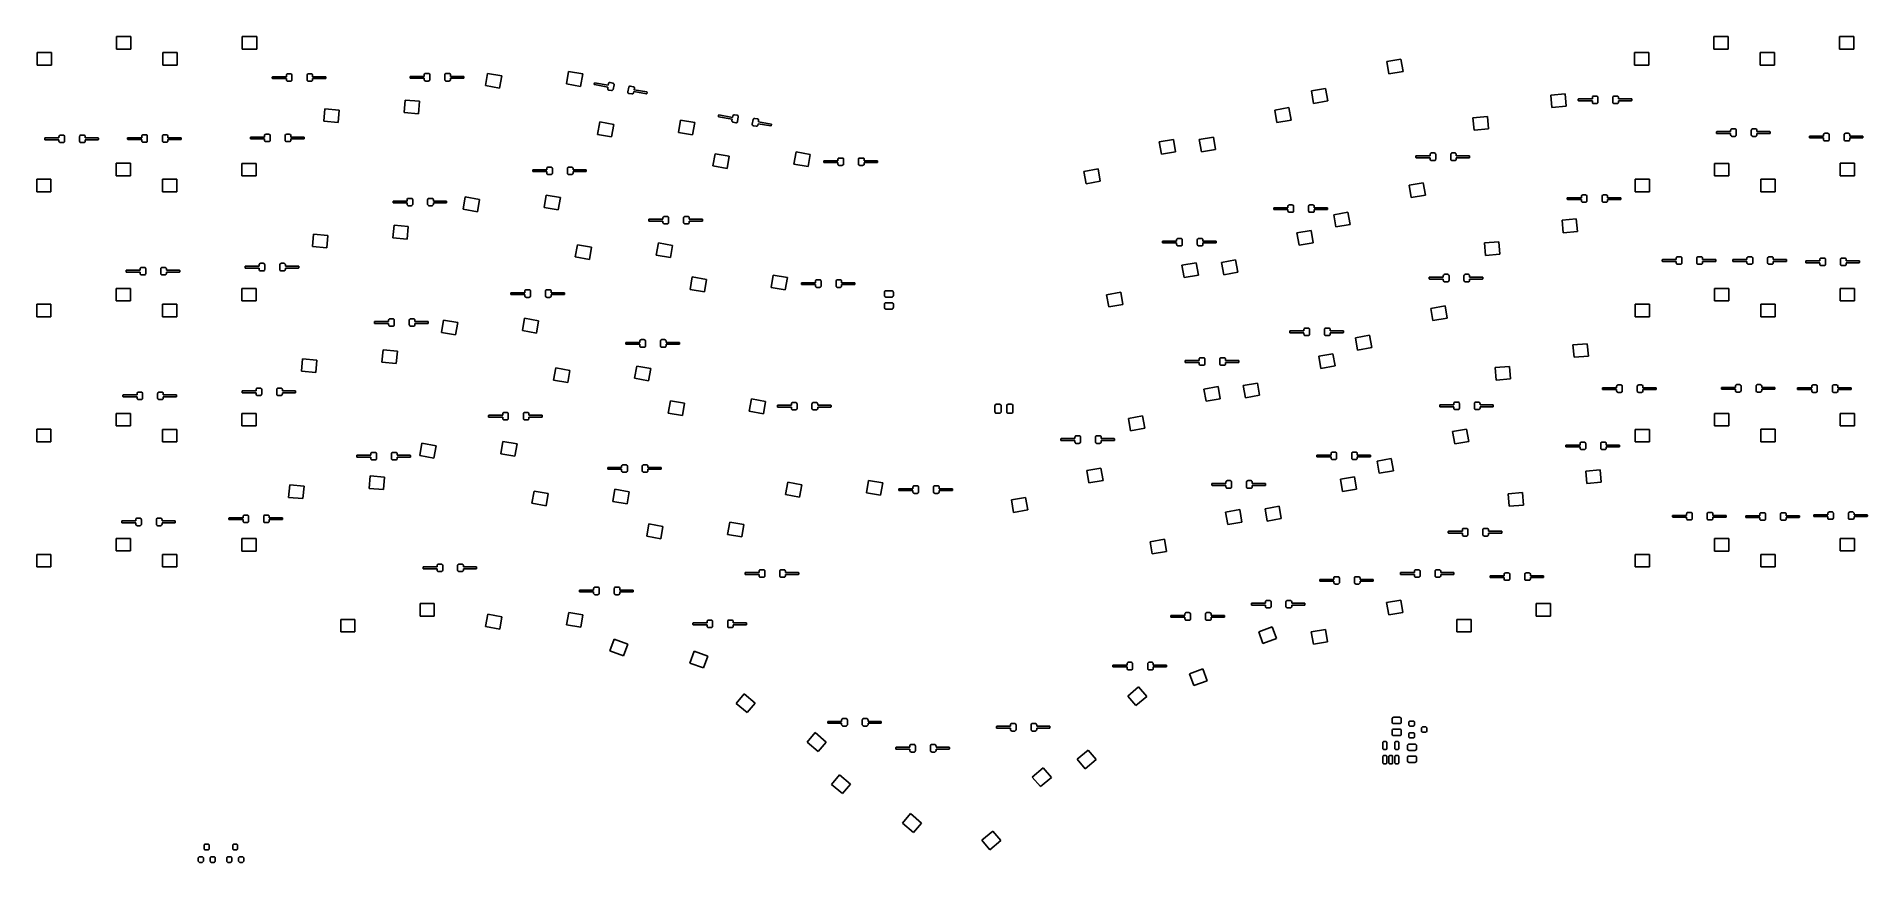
# Model space of a CAD drawing. Extents: x 2.6 to 14.1, y -9.1 to -3.9.
import ezdxf

# ---------------------------------------------------------------- set-up
doc = ezdxf.new("R2010")
doc.units = 0
doc.header["$MEASUREMENT"] = 0
doc.layers.add('BLACK', color=7, linetype='CONTINUOUS')

msp = doc.modelspace()

# ---------------------------------------------------------------- linework, layer by layer
at = {"layer": 'BLACK', "linetype": 'CONTINUOUS'}
for p, q in [((3.116, -3.995), (3.116, -3.916)), ((3.116, -3.916), (3.207, -3.916)), ((3.207, -3.916), (3.207, -3.995)), ((3.908, -3.995), (3.908, -3.916)), ((3.908, -3.916), (3.999, -3.916)), ((3.999, -3.916), (3.999, -3.995)), ((13.179, -3.995), (13.179, -3.916)), ((13.179, -3.916), (13.269, -3.916)), ((13.269, -3.916), (13.269, -3.995)), ((13.971, -3.995), (13.971, -3.916)), ((13.971, -3.916), (14.061, -3.916)), ((14.061, -3.916), (14.061, -3.995)), ((2.616, -4.095), (2.616, -4.016)), ((2.616, -4.016), (2.707, -4.016)), ((2.707, -4.016), (2.707, -4.095)), ((3.207, -3.995), (3.116, -3.995)), ((3.408, -4.095), (3.408, -4.016)), ((3.408, -4.016), (3.499, -4.016)), ((3.499, -4.016), (3.499, -4.095)), ((3.999, -3.995), (3.908, -3.995)), ((12.679, -4.095), (12.679, -4.016)), ((12.679, -4.016), (12.769, -4.016)), ((12.769, -4.016), (12.769, -4.095)), ((13.269, -3.995), (13.179, -3.995)), ((13.471, -4.095), (13.471, -4.016)), ((13.471, -4.016), (13.561, -4.016)), ((13.561, -4.016), (13.561, -4.095)), ((14.061, -3.995), (13.971, -3.995)), ((2.707, -4.095), (2.616, -4.095)), ((3.499, -4.095), (3.408, -4.095)), ((4.189, -4.153), (4.191, -4.151)), ((4.191, -4.151), (4.195, -4.15)), ((4.195, -4.15), (4.213, -4.15)), ((4.213, -4.15), (4.216, -4.151)), ((4.216, -4.151), (4.219, -4.153)), ((4.319, -4.153), (4.321, -4.151)), ((4.321, -4.151), (4.325, -4.15)), ((4.325, -4.15), (4.342, -4.15)), ((4.342, -4.15), (4.346, -4.151)), ((4.346, -4.151), (4.349, -4.153)), ((5.055, -4.154), (5.057, -4.151)), ((5.057, -4.151), (5.06, -4.149)), ((5.06, -4.149), (5.063, -4.148)), ((5.063, -4.148), (5.081, -4.148)), ((5.081, -4.148), (5.084, -4.149)), ((5.084, -4.149), (5.087, -4.151)), ((5.087, -4.151), (5.089, -4.154)), ((5.185, -4.154), (5.187, -4.151)), ((5.187, -4.151), (5.189, -4.149)), ((5.189, -4.149), (5.193, -4.148)), ((5.193, -4.148), (5.211, -4.148)), ((5.211, -4.148), (5.214, -4.149)), ((5.214, -4.149), (5.217, -4.151)), ((5.217, -4.151), (5.219, -4.154)), ((5.44, -4.224), (5.454, -4.147)), ((5.454, -4.147), (5.543, -4.163)), ((5.95, -4.213), (5.964, -4.135)), ((5.964, -4.135), (6.053, -4.151)), ((6.053, -4.151), (6.039, -4.229)), ((11.118, -4.073), (11.207, -4.057)), ((11.132, -4.151), (11.118, -4.073)), ((11.221, -4.135), (11.132, -4.151)), ((11.207, -4.057), (11.221, -4.135)), ((12.769, -4.095), (12.679, -4.095)), ((13.561, -4.095), (13.471, -4.095)), ((4.097, -4.17), (4.098, -4.169)), ((4.097, -4.178), (4.097, -4.17)), ((4.098, -4.179), (4.097, -4.178)), ((4.098, -4.169), (4.098, -4.168)), ((4.098, -4.168), (4.098, -4.168)), ((4.098, -4.168), (4.099, -4.168)), ((4.098, -4.18), (4.098, -4.179)), ((4.098, -4.179), (4.098, -4.179)), ((4.099, -4.18), (4.098, -4.18)), ((4.099, -4.168), (4.186, -4.168)), ((4.186, -4.18), (4.099, -4.18)), ((4.186, -4.159), (4.187, -4.156)), ((4.186, -4.168), (4.186, -4.159)), ((4.186, -4.189), (4.186, -4.18)), ((4.187, -4.192), (4.186, -4.189)), ((4.187, -4.156), (4.189, -4.153)), ((4.189, -4.195), (4.187, -4.192)), ((4.191, -4.197), (4.189, -4.195)), ((4.195, -4.197), (4.191, -4.197)), ((4.213, -4.197), (4.195, -4.197)), ((4.216, -4.197), (4.213, -4.197)), ((4.219, -4.195), (4.216, -4.197)), ((4.219, -4.153), (4.221, -4.156)), ((4.221, -4.192), (4.219, -4.195)), ((4.221, -4.156), (4.221, -4.159)), ((4.221, -4.159), (4.221, -4.189)), ((4.221, -4.189), (4.221, -4.192)), ((4.316, -4.159), (4.317, -4.156)), ((4.316, -4.189), (4.316, -4.159)), ((4.317, -4.192), (4.316, -4.189)), ((4.317, -4.156), (4.319, -4.153)), ((4.319, -4.195), (4.317, -4.192)), ((4.321, -4.197), (4.319, -4.195)), ((4.325, -4.197), (4.321, -4.197)), ((4.342, -4.197), (4.325, -4.197)), ((4.346, -4.197), (4.342, -4.197)), ((4.349, -4.195), (4.346, -4.197)), ((4.349, -4.153), (4.351, -4.156)), ((4.351, -4.192), (4.349, -4.195)), ((4.351, -4.156), (4.351, -4.159)), ((4.351, -4.159), (4.351, -4.168)), ((4.351, -4.168), (4.433, -4.168)), ((4.433, -4.18), (4.351, -4.18)), ((4.351, -4.18), (4.351, -4.189)), ((4.351, -4.189), (4.351, -4.192)), ((4.433, -4.168), (4.434, -4.168)), ((4.434, -4.18), (4.433, -4.18)), ((4.434, -4.168), (4.434, -4.168)), ((4.434, -4.168), (4.435, -4.169)), ((4.435, -4.179), (4.434, -4.179)), ((4.434, -4.179), (4.434, -4.18)), ((4.435, -4.169), (4.435, -4.17)), ((4.435, -4.17), (4.435, -4.178)), ((4.435, -4.178), (4.435, -4.179)), ((4.966, -4.167), (4.966, -4.166)), ((4.966, -4.166), (4.967, -4.166)), ((4.966, -4.168), (4.966, -4.167)), ((4.966, -4.176), (4.966, -4.168)), ((4.966, -4.177), (4.966, -4.176)), ((4.967, -4.178), (4.966, -4.177)), ((4.966, -4.177), (4.966, -4.177)), ((4.967, -4.166), (4.967, -4.166)), ((4.967, -4.166), (5.054, -4.166)), ((5.054, -4.178), (4.967, -4.178)), ((4.967, -4.178), (4.967, -4.178)), ((5.054, -4.157), (5.055, -4.154)), ((5.054, -4.166), (5.054, -4.157)), ((5.054, -4.187), (5.054, -4.178)), ((5.055, -4.19), (5.054, -4.187)), ((5.057, -4.193), (5.055, -4.19)), ((5.06, -4.195), (5.057, -4.193)), ((5.063, -4.196), (5.06, -4.195)), ((5.081, -4.196), (5.063, -4.196)), ((5.084, -4.195), (5.081, -4.196)), ((5.087, -4.193), (5.084, -4.195)), ((5.089, -4.19), (5.087, -4.193)), ((5.089, -4.154), (5.09, -4.157)), ((5.09, -4.187), (5.089, -4.19)), ((5.09, -4.157), (5.09, -4.187)), ((5.184, -4.157), (5.185, -4.154)), ((5.184, -4.187), (5.184, -4.157)), ((5.185, -4.19), (5.184, -4.187)), ((5.187, -4.193), (5.185, -4.19)), ((5.189, -4.195), (5.187, -4.193)), ((5.193, -4.196), (5.189, -4.195)), ((5.211, -4.196), (5.193, -4.196)), ((5.214, -4.195), (5.211, -4.196)), ((5.217, -4.193), (5.214, -4.195)), ((5.219, -4.19), (5.217, -4.193)), ((5.219, -4.154), (5.219, -4.157)), ((5.219, -4.157), (5.219, -4.166)), ((5.219, -4.166), (5.301, -4.166)), ((5.301, -4.178), (5.219, -4.178)), ((5.219, -4.178), (5.219, -4.187)), ((5.219, -4.187), (5.219, -4.19)), ((5.301, -4.166), (5.302, -4.166)), ((5.302, -4.178), (5.301, -4.178)), ((5.302, -4.166), (5.303, -4.166)), ((5.303, -4.177), (5.302, -4.178)), ((5.303, -4.166), (5.303, -4.167)), ((5.303, -4.167), (5.303, -4.168)), ((5.303, -4.168), (5.303, -4.176)), ((5.303, -4.176), (5.303, -4.177)), ((5.303, -4.177), (5.303, -4.177)), ((5.529, -4.24), (5.44, -4.224)), ((5.543, -4.163), (5.529, -4.24)), ((6.039, -4.229), (5.95, -4.213)), ((6.124, -4.216), (6.126, -4.208)), ((6.125, -4.217), (6.124, -4.216)), ((6.124, -4.216), (6.124, -4.216)), ((6.126, -4.218), (6.125, -4.217)), ((6.125, -4.217), (6.125, -4.217)), ((6.126, -4.207), (6.126, -4.206)), ((6.126, -4.206), (6.127, -4.206)), ((6.126, -4.208), (6.126, -4.207)), ((6.211, -4.233), (6.126, -4.218)), ((6.127, -4.206), (6.128, -4.206)), ((6.128, -4.206), (6.213, -4.221)), ((6.21, -4.241), (6.211, -4.233)), ((6.21, -4.245), (6.21, -4.241)), ((6.211, -4.248), (6.21, -4.245)), ((6.214, -4.251), (6.211, -4.248)), ((6.213, -4.221), (6.215, -4.212)), ((6.217, -4.252), (6.214, -4.251)), ((6.215, -4.212), (6.216, -4.209)), ((6.216, -4.209), (6.218, -4.207)), ((6.234, -4.255), (6.217, -4.252)), ((6.218, -4.207), (6.222, -4.205)), ((6.222, -4.205), (6.225, -4.205)), ((6.225, -4.205), (6.243, -4.208)), ((6.238, -4.255), (6.234, -4.255)), ((6.241, -4.253), (6.238, -4.255)), ((6.243, -4.251), (6.241, -4.253)), ((6.243, -4.208), (6.246, -4.21)), ((6.245, -4.248), (6.243, -4.251)), ((6.25, -4.219), (6.245, -4.248)), ((6.246, -4.21), (6.248, -4.212)), ((6.248, -4.212), (6.25, -4.215)), ((6.25, -4.215), (6.25, -4.219)), ((6.338, -4.264), (6.343, -4.235)), ((6.338, -4.268), (6.338, -4.264)), ((6.343, -4.235), (6.344, -4.232)), ((6.344, -4.232), (6.346, -4.229)), ((6.346, -4.229), (6.35, -4.228)), ((6.35, -4.228), (6.353, -4.228)), ((6.353, -4.228), (6.37, -4.231)), ((6.37, -4.231), (6.374, -4.232)), ((6.374, -4.261), (6.373, -4.27)), ((6.374, -4.232), (6.376, -4.235)), ((6.455, -4.276), (6.374, -4.261)), ((6.376, -4.235), (6.378, -4.238)), ((6.378, -4.241), (6.376, -4.25)), ((6.376, -4.25), (6.457, -4.264)), ((6.378, -4.238), (6.378, -4.241)), ((6.457, -4.264), (6.457, -4.264)), ((6.457, -4.264), (6.458, -4.265)), ((6.458, -4.266), (6.457, -4.274)), ((6.458, -4.265), (6.458, -4.265)), ((6.458, -4.265), (6.458, -4.266)), ((10.643, -4.258), (10.732, -4.243)), ((10.657, -4.336), (10.643, -4.258)), ((10.732, -4.243), (10.746, -4.32)), ((4.421, -4.449), (4.428, -4.371)), ((4.428, -4.371), (4.518, -4.379)), ((4.518, -4.379), (4.512, -4.457)), ((4.928, -4.393), (4.935, -4.315)), ((4.935, -4.315), (5.025, -4.323)), ((5.025, -4.323), (5.018, -4.401)), ((6.339, -4.271), (6.338, -4.268)), ((6.342, -4.273), (6.339, -4.271)), ((6.345, -4.274), (6.342, -4.273)), ((6.362, -4.277), (6.345, -4.274)), ((6.366, -4.277), (6.362, -4.277)), ((6.369, -4.276), (6.366, -4.277)), ((6.371, -4.273), (6.369, -4.276)), ((6.373, -4.27), (6.371, -4.273)), ((6.456, -4.275), (6.455, -4.276)), ((6.455, -4.276), (6.455, -4.276)), ((6.457, -4.275), (6.456, -4.275)), ((6.457, -4.274), (6.457, -4.275)), ((10.412, -4.379), (10.501, -4.363)), ((10.426, -4.457), (10.412, -4.379)), ((10.501, -4.363), (10.515, -4.441)), ((10.746, -4.32), (10.657, -4.336)), ((12.151, -4.284), (12.241, -4.276)), ((12.158, -4.362), (12.151, -4.284)), ((12.248, -4.354), (12.158, -4.362)), ((12.241, -4.276), (12.248, -4.354)), ((12.324, -4.309), (12.325, -4.308)), ((12.324, -4.318), (12.324, -4.309)), ((12.324, -4.309), (12.324, -4.309)), ((12.325, -4.319), (12.324, -4.318)), ((12.324, -4.318), (12.324, -4.318)), ((12.325, -4.308), (12.325, -4.308)), ((12.325, -4.308), (12.326, -4.308)), ((12.326, -4.32), (12.325, -4.319)), ((12.325, -4.319), (12.325, -4.319)), ((12.326, -4.308), (12.413, -4.308)), ((12.413, -4.32), (12.326, -4.32)), ((12.413, -4.295), (12.415, -4.293)), ((12.413, -4.299), (12.413, -4.295)), ((12.413, -4.308), (12.413, -4.299)), ((12.413, -4.328), (12.413, -4.32)), ((12.413, -4.332), (12.413, -4.328)), ((12.415, -4.335), (12.413, -4.332)), ((12.415, -4.293), (12.418, -4.291)), ((12.418, -4.337), (12.415, -4.335)), ((12.418, -4.291), (12.422, -4.29)), ((12.422, -4.337), (12.418, -4.337)), ((12.422, -4.29), (12.439, -4.29)), ((12.439, -4.337), (12.422, -4.337)), ((12.439, -4.29), (12.443, -4.291)), ((12.443, -4.337), (12.439, -4.337)), ((12.443, -4.291), (12.446, -4.293)), ((12.446, -4.335), (12.443, -4.337)), ((12.446, -4.293), (12.448, -4.295)), ((12.448, -4.332), (12.446, -4.335)), ((12.448, -4.295), (12.448, -4.299)), ((12.448, -4.299), (12.448, -4.328)), ((12.448, -4.328), (12.448, -4.332)), ((12.543, -4.295), (12.545, -4.293)), ((12.543, -4.299), (12.543, -4.295)), ((12.543, -4.328), (12.543, -4.299)), ((12.543, -4.332), (12.543, -4.328)), ((12.545, -4.335), (12.543, -4.332)), ((12.545, -4.293), (12.548, -4.291)), ((12.548, -4.337), (12.545, -4.335)), ((12.548, -4.291), (12.552, -4.29)), ((12.552, -4.337), (12.548, -4.337)), ((12.552, -4.29), (12.569, -4.29)), ((12.569, -4.337), (12.552, -4.337)), ((12.569, -4.29), (12.573, -4.291)), ((12.573, -4.337), (12.569, -4.337)), ((12.573, -4.291), (12.576, -4.293)), ((12.576, -4.335), (12.573, -4.337)), ((12.576, -4.293), (12.577, -4.295)), ((12.577, -4.332), (12.576, -4.335)), ((12.577, -4.295), (12.578, -4.299)), ((12.578, -4.328), (12.577, -4.332)), ((12.578, -4.299), (12.578, -4.308)), ((12.578, -4.308), (12.66, -4.308)), ((12.66, -4.32), (12.578, -4.32)), ((12.578, -4.32), (12.578, -4.328)), ((12.66, -4.308), (12.661, -4.308)), ((12.661, -4.319), (12.66, -4.32)), ((12.661, -4.308), (12.661, -4.308)), ((12.661, -4.308), (12.662, -4.309)), ((12.662, -4.318), (12.661, -4.319)), ((12.661, -4.319), (12.661, -4.319)), ((12.662, -4.309), (12.662, -4.309)), ((12.662, -4.309), (12.662, -4.318)), ((12.662, -4.318), (12.662, -4.318)), ((4.512, -4.457), (4.421, -4.449)), ((5.018, -4.401), (4.928, -4.393)), ((6.146, -4.531), (6.16, -4.453)), ((6.16, -4.453), (6.249, -4.469)), ((6.249, -4.469), (6.235, -4.546)), ((6.656, -4.519), (6.669, -4.441)), ((6.669, -4.441), (6.759, -4.457)), ((6.759, -4.457), (6.745, -4.535)), ((6.908, -4.418), (6.909, -4.41)), ((6.908, -4.419), (6.908, -4.418)), ((6.908, -4.42), (6.908, -4.419)), ((6.909, -4.42), (6.908, -4.42)), ((6.909, -4.41), (6.91, -4.409)), ((6.909, -4.41), (6.909, -4.41)), ((6.995, -4.436), (6.909, -4.42)), ((6.909, -4.42), (6.909, -4.42)), ((6.91, -4.409), (6.911, -4.409)), ((6.911, -4.409), (6.911, -4.409)), ((6.911, -4.409), (6.997, -4.424)), ((6.993, -4.444), (6.995, -4.436)), ((6.993, -4.448), (6.993, -4.444)), ((6.995, -4.451), (6.993, -4.448)), ((6.997, -4.453), (6.995, -4.451)), ((6.997, -4.424), (6.998, -4.415)), ((7, -4.455), (6.997, -4.453)), ((6.998, -4.415), (7, -4.412)), ((7, -4.412), (7.002, -4.409)), ((7.018, -4.458), (7, -4.455)), ((7.002, -4.409), (7.005, -4.408)), ((7.005, -4.408), (7.009, -4.408)), ((7.009, -4.408), (7.026, -4.411)), ((7.021, -4.458), (7.018, -4.458)), ((7.024, -4.456), (7.021, -4.458)), ((7.027, -4.454), (7.024, -4.456)), ((7.026, -4.411), (7.029, -4.412)), ((7.028, -4.45), (7.027, -4.454)), ((7.033, -4.421), (7.028, -4.45)), ((7.029, -4.412), (7.032, -4.415)), ((7.032, -4.415), (7.033, -4.418)), ((7.033, -4.418), (7.033, -4.421)), ((7.121, -4.467), (7.126, -4.438)), ((7.121, -4.47), (7.121, -4.467)), ((7.123, -4.473), (7.121, -4.47)), ((7.125, -4.476), (7.123, -4.473)), ((7.128, -4.477), (7.125, -4.476)), ((7.126, -4.438), (7.127, -4.435)), ((7.127, -4.435), (7.13, -4.432)), ((7.146, -4.48), (7.128, -4.477)), ((7.13, -4.432), (7.133, -4.431)), ((7.133, -4.431), (7.136, -4.431)), ((7.136, -4.431), (7.154, -4.434)), ((7.149, -4.48), (7.146, -4.48)), ((7.152, -4.479), (7.149, -4.48)), ((7.155, -4.476), (7.152, -4.479)), ((7.154, -4.434), (7.157, -4.435)), ((7.156, -4.473), (7.155, -4.476)), ((7.158, -4.464), (7.156, -4.473)), ((7.157, -4.435), (7.16, -4.437)), ((7.238, -4.478), (7.158, -4.464)), ((7.16, -4.437), (7.161, -4.44)), ((7.161, -4.444), (7.16, -4.453)), ((7.16, -4.453), (7.24, -4.467)), ((7.161, -4.44), (7.161, -4.444)), ((7.239, -4.478), (7.238, -4.478)), ((7.24, -4.478), (7.239, -4.478)), ((7.239, -4.478), (7.239, -4.478)), ((7.24, -4.467), (7.241, -4.467)), ((7.242, -4.469), (7.24, -4.477)), ((7.24, -4.477), (7.24, -4.478)), ((7.241, -4.467), (7.241, -4.468)), ((7.241, -4.468), (7.242, -4.468)), ((7.242, -4.468), (7.242, -4.469)), ((10.515, -4.441), (10.426, -4.457)), ((11.661, -4.427), (11.752, -4.419)), ((11.668, -4.505), (11.661, -4.427)), ((11.758, -4.497), (11.668, -4.505)), ((11.752, -4.419), (11.758, -4.497)), ((13.287, -4.499), (13.29, -4.497)), ((13.29, -4.497), (13.293, -4.497)), ((13.293, -4.497), (13.311, -4.497)), ((13.311, -4.497), (13.314, -4.497)), ((13.314, -4.497), (13.317, -4.499)), ((13.417, -4.499), (13.42, -4.497)), ((13.42, -4.497), (13.423, -4.497)), ((13.423, -4.497), (13.441, -4.497)), ((13.441, -4.497), (13.444, -4.497)), ((13.444, -4.497), (13.447, -4.499)), ((2.664, -4.555), (2.665, -4.554)), ((2.664, -4.556), (2.664, -4.555)), ((2.664, -4.564), (2.664, -4.556)), ((2.665, -4.565), (2.664, -4.564)), ((2.664, -4.564), (2.664, -4.564)), ((2.665, -4.554), (2.665, -4.554)), ((2.665, -4.554), (2.666, -4.554)), ((2.666, -4.566), (2.665, -4.565)), ((2.665, -4.565), (2.665, -4.565)), ((2.666, -4.554), (2.753, -4.554)), ((2.753, -4.566), (2.666, -4.566)), ((2.753, -4.545), (2.754, -4.542)), ((2.753, -4.554), (2.753, -4.545)), ((2.753, -4.574), (2.753, -4.566)), ((2.754, -4.578), (2.753, -4.574)), ((2.754, -4.542), (2.756, -4.539)), ((2.756, -4.581), (2.754, -4.578)), ((2.756, -4.539), (2.758, -4.537)), ((2.758, -4.583), (2.756, -4.581)), ((2.758, -4.537), (2.762, -4.536)), ((2.762, -4.583), (2.758, -4.583)), ((2.762, -4.536), (2.779, -4.536)), ((2.779, -4.583), (2.762, -4.583)), ((2.779, -4.536), (2.783, -4.537)), ((2.783, -4.583), (2.779, -4.583)), ((2.783, -4.537), (2.786, -4.539)), ((2.786, -4.581), (2.783, -4.583)), ((2.786, -4.539), (2.788, -4.542)), ((2.788, -4.578), (2.786, -4.581)), ((2.788, -4.542), (2.788, -4.545)), ((2.788, -4.545), (2.788, -4.574)), ((2.788, -4.574), (2.788, -4.578)), ((2.883, -4.545), (2.884, -4.542)), ((2.883, -4.574), (2.883, -4.545)), ((2.884, -4.578), (2.883, -4.574)), ((2.884, -4.542), (2.885, -4.539)), ((2.885, -4.581), (2.884, -4.578)), ((2.885, -4.539), (2.888, -4.537)), ((2.888, -4.583), (2.885, -4.581)), ((2.888, -4.537), (2.892, -4.536)), ((2.892, -4.583), (2.888, -4.583)), ((2.892, -4.536), (2.909, -4.536)), ((2.909, -4.583), (2.892, -4.583)), ((2.909, -4.536), (2.913, -4.537)), ((2.913, -4.583), (2.909, -4.583)), ((2.913, -4.537), (2.916, -4.539)), ((2.916, -4.581), (2.913, -4.583)), ((2.916, -4.539), (2.918, -4.542)), ((2.918, -4.578), (2.916, -4.581)), ((2.918, -4.542), (2.918, -4.545)), ((2.918, -4.545), (2.918, -4.554)), ((2.918, -4.554), (3, -4.554)), ((3, -4.566), (2.918, -4.566)), ((2.918, -4.566), (2.918, -4.574)), ((2.918, -4.574), (2.918, -4.578)), ((3, -4.554), (3.001, -4.554)), ((3.001, -4.565), (3, -4.566)), ((3.001, -4.554), (3.001, -4.554)), ((3.001, -4.554), (3.002, -4.555)), ((3.002, -4.564), (3.001, -4.565)), ((3.001, -4.565), (3.001, -4.565)), ((3.002, -4.555), (3.002, -4.556)), ((3.002, -4.556), (3.002, -4.564)), ((3.002, -4.564), (3.002, -4.564)), ((3.186, -4.554), (3.187, -4.553)), ((3.186, -4.562), (3.186, -4.554)), ((3.187, -4.563), (3.186, -4.562)), ((3.187, -4.553), (3.187, -4.552)), ((3.187, -4.552), (3.187, -4.552)), ((3.187, -4.552), (3.188, -4.552)), ((3.188, -4.564), (3.187, -4.563)), ((3.187, -4.563), (3.187, -4.563)), ((3.187, -4.563), (3.187, -4.563)), ((3.188, -4.552), (3.275, -4.552)), ((3.275, -4.564), (3.188, -4.564)), ((3.275, -4.543), (3.276, -4.54)), ((3.275, -4.552), (3.275, -4.543)), ((3.275, -4.572), (3.275, -4.564)), ((3.276, -4.576), (3.275, -4.572)), ((3.276, -4.54), (3.278, -4.537)), ((3.278, -4.579), (3.276, -4.576)), ((3.278, -4.537), (3.28, -4.535)), ((3.28, -4.581), (3.278, -4.579)), ((3.28, -4.535), (3.284, -4.534)), ((3.284, -4.581), (3.28, -4.581)), ((3.284, -4.534), (3.302, -4.534)), ((3.302, -4.581), (3.284, -4.581)), ((3.302, -4.534), (3.305, -4.535)), ((3.305, -4.581), (3.302, -4.581)), ((3.305, -4.535), (3.308, -4.537)), ((3.308, -4.579), (3.305, -4.581)), ((3.308, -4.537), (3.31, -4.54)), ((3.31, -4.576), (3.308, -4.579)), ((3.31, -4.54), (3.31, -4.543)), ((3.31, -4.543), (3.31, -4.572)), ((3.31, -4.572), (3.31, -4.576)), ((3.405, -4.543), (3.406, -4.54)), ((3.405, -4.572), (3.405, -4.543)), ((3.406, -4.576), (3.405, -4.572)), ((3.406, -4.54), (3.407, -4.537)), ((3.407, -4.579), (3.406, -4.576)), ((3.407, -4.537), (3.41, -4.535)), ((3.41, -4.581), (3.407, -4.579)), ((3.41, -4.535), (3.414, -4.534)), ((3.414, -4.581), (3.41, -4.581)), ((3.414, -4.534), (3.431, -4.534)), ((3.431, -4.581), (3.414, -4.581)), ((3.431, -4.534), (3.435, -4.535)), ((3.435, -4.581), (3.431, -4.581)), ((3.435, -4.535), (3.438, -4.537)), ((3.438, -4.579), (3.435, -4.581)), ((3.438, -4.537), (3.44, -4.54)), ((3.44, -4.576), (3.438, -4.579)), ((3.44, -4.54), (3.44, -4.543)), ((3.44, -4.543), (3.44, -4.552)), ((3.44, -4.552), (3.522, -4.552)), ((3.522, -4.564), (3.44, -4.564)), ((3.44, -4.564), (3.44, -4.572)), ((3.44, -4.572), (3.44, -4.576)), ((3.522, -4.552), (3.523, -4.552)), ((3.523, -4.563), (3.522, -4.564)), ((3.523, -4.552), (3.523, -4.552)), ((3.523, -4.552), (3.524, -4.553)), ((3.524, -4.563), (3.523, -4.563)), ((3.523, -4.563), (3.523, -4.563)), ((3.524, -4.553), (3.524, -4.554)), ((3.524, -4.554), (3.524, -4.562)), ((3.524, -4.562), (3.524, -4.563)), ((3.96, -4.549), (3.96, -4.548)), ((3.96, -4.548), (3.961, -4.548)), ((3.96, -4.55), (3.96, -4.549)), ((3.96, -4.558), (3.96, -4.55)), ((3.96, -4.559), (3.96, -4.558)), ((3.961, -4.56), (3.96, -4.559)), ((3.96, -4.559), (3.96, -4.559)), ((3.961, -4.548), (3.961, -4.548)), ((3.961, -4.548), (4.048, -4.548)), ((4.048, -4.56), (3.961, -4.56)), ((3.961, -4.56), (3.961, -4.56)), ((4.048, -4.539), (4.049, -4.536)), ((4.048, -4.548), (4.048, -4.539)), ((4.048, -4.569), (4.048, -4.56)), ((4.049, -4.572), (4.048, -4.569)), ((4.049, -4.536), (4.051, -4.533)), ((4.051, -4.575), (4.049, -4.572)), ((4.051, -4.533), (4.054, -4.531)), ((4.054, -4.577), (4.051, -4.575)), ((4.054, -4.531), (4.057, -4.53)), ((4.057, -4.577), (4.054, -4.577)), ((4.057, -4.53), (4.075, -4.53)), ((4.075, -4.577), (4.057, -4.577)), ((4.075, -4.53), (4.078, -4.531)), ((4.078, -4.577), (4.075, -4.577)), ((4.078, -4.531), (4.081, -4.533)), ((4.081, -4.575), (4.078, -4.577)), ((4.081, -4.533), (4.083, -4.536)), ((4.083, -4.572), (4.081, -4.575)), ((4.083, -4.536), (4.084, -4.539)), ((4.084, -4.569), (4.083, -4.572)), ((4.084, -4.539), (4.084, -4.569)), ((4.178, -4.539), (4.179, -4.536)), ((4.178, -4.569), (4.178, -4.539)), ((4.179, -4.572), (4.178, -4.569)), ((4.179, -4.536), (4.181, -4.533)), ((4.181, -4.575), (4.179, -4.572)), ((4.181, -4.533), (4.184, -4.531)), ((4.184, -4.577), (4.181, -4.575)), ((4.184, -4.531), (4.187, -4.53)), ((4.187, -4.577), (4.184, -4.577)), ((4.187, -4.53), (4.205, -4.53)), ((4.205, -4.577), (4.187, -4.577)), ((4.205, -4.53), (4.208, -4.531)), ((4.208, -4.577), (4.205, -4.577)), ((4.208, -4.531), (4.211, -4.533)), ((4.211, -4.575), (4.208, -4.577)), ((4.211, -4.533), (4.213, -4.536)), ((4.213, -4.572), (4.211, -4.575)), ((4.213, -4.536), (4.214, -4.539)), ((4.214, -4.569), (4.213, -4.572)), ((4.214, -4.539), (4.214, -4.548)), ((4.214, -4.548), (4.295, -4.548)), ((4.295, -4.56), (4.214, -4.56)), ((4.214, -4.56), (4.214, -4.569)), ((4.295, -4.548), (4.296, -4.548)), ((4.296, -4.56), (4.295, -4.56)), ((4.296, -4.548), (4.297, -4.548)), ((4.297, -4.559), (4.296, -4.56)), ((4.297, -4.548), (4.297, -4.549)), ((4.297, -4.549), (4.297, -4.55)), ((4.297, -4.55), (4.297, -4.558)), ((4.297, -4.558), (4.297, -4.559)), ((4.297, -4.559), (4.297, -4.559)), ((6.235, -4.546), (6.146, -4.531)), ((6.745, -4.535), (6.656, -4.519)), ((9.685, -4.579), (9.774, -4.563)), ((9.699, -4.656), (9.685, -4.579)), ((9.774, -4.563), (9.788, -4.641)), ((9.937, -4.564), (10.026, -4.549)), ((9.951, -4.642), (9.937, -4.564)), ((10.026, -4.549), (10.04, -4.626)), ((13.196, -4.516), (13.196, -4.515)), ((13.196, -4.515), (13.196, -4.515)), ((13.196, -4.515), (13.197, -4.515)), ((13.196, -4.524), (13.196, -4.516)), ((13.196, -4.525), (13.196, -4.524)), ((13.196, -4.526), (13.196, -4.525)), ((13.197, -4.526), (13.196, -4.526)), ((13.197, -4.515), (13.198, -4.514)), ((13.198, -4.526), (13.197, -4.526)), ((13.198, -4.514), (13.284, -4.514)), ((13.284, -4.526), (13.198, -4.526)), ((13.284, -4.506), (13.285, -4.502)), ((13.284, -4.514), (13.284, -4.506)), ((13.284, -4.535), (13.284, -4.526)), ((13.285, -4.538), (13.284, -4.535)), ((13.285, -4.502), (13.287, -4.499)), ((13.287, -4.541), (13.285, -4.538)), ((13.29, -4.543), (13.287, -4.541)), ((13.293, -4.544), (13.29, -4.543)), ((13.311, -4.544), (13.293, -4.544)), ((13.314, -4.543), (13.311, -4.544)), ((13.317, -4.541), (13.314, -4.543)), ((13.317, -4.499), (13.319, -4.502)), ((13.319, -4.538), (13.317, -4.541)), ((13.319, -4.502), (13.32, -4.506)), ((13.32, -4.535), (13.319, -4.538)), ((13.32, -4.506), (13.32, -4.535)), ((13.414, -4.506), (13.415, -4.502)), ((13.414, -4.535), (13.414, -4.506)), ((13.415, -4.538), (13.414, -4.535)), ((13.415, -4.502), (13.417, -4.499)), ((13.417, -4.541), (13.415, -4.538)), ((13.42, -4.543), (13.417, -4.541)), ((13.423, -4.544), (13.42, -4.543)), ((13.441, -4.544), (13.423, -4.544)), ((13.444, -4.543), (13.441, -4.544)), ((13.447, -4.541), (13.444, -4.543)), ((13.447, -4.499), (13.449, -4.502)), ((13.449, -4.538), (13.447, -4.541)), ((13.449, -4.502), (13.45, -4.506)), ((13.45, -4.535), (13.449, -4.538)), ((13.45, -4.506), (13.45, -4.514)), ((13.45, -4.514), (13.532, -4.514)), ((13.532, -4.526), (13.45, -4.526)), ((13.45, -4.526), (13.45, -4.535)), ((13.532, -4.514), (13.532, -4.515)), ((13.532, -4.515), (13.533, -4.515)), ((13.533, -4.526), (13.532, -4.526)), ((13.532, -4.526), (13.532, -4.526)), ((13.533, -4.515), (13.533, -4.515)), ((13.533, -4.515), (13.533, -4.516)), ((13.533, -4.516), (13.533, -4.524)), ((13.533, -4.524), (13.533, -4.525)), ((13.533, -4.525), (13.533, -4.526)), ((13.781, -4.543), (13.781, -4.542)), ((13.781, -4.542), (13.782, -4.542)), ((13.781, -4.544), (13.781, -4.543)), ((13.781, -4.552), (13.781, -4.544)), ((13.781, -4.553), (13.781, -4.552)), ((13.782, -4.554), (13.781, -4.553)), ((13.781, -4.553), (13.781, -4.553)), ((13.782, -4.542), (13.783, -4.542)), ((13.783, -4.554), (13.782, -4.554)), ((13.783, -4.542), (13.869, -4.542)), ((13.869, -4.554), (13.783, -4.554)), ((13.869, -4.533), (13.87, -4.53)), ((13.869, -4.542), (13.869, -4.533)), ((13.869, -4.563), (13.869, -4.554)), ((13.87, -4.566), (13.869, -4.563)), ((13.87, -4.53), (13.872, -4.527)), ((13.872, -4.569), (13.87, -4.566)), ((13.872, -4.527), (13.875, -4.525)), ((13.875, -4.571), (13.872, -4.569)), ((13.875, -4.525), (13.878, -4.524)), ((13.878, -4.571), (13.875, -4.571)), ((13.878, -4.524), (13.896, -4.524)), ((13.896, -4.571), (13.878, -4.571)), ((13.896, -4.524), (13.899, -4.525)), ((13.899, -4.571), (13.896, -4.571)), ((13.899, -4.525), (13.902, -4.527)), ((13.902, -4.569), (13.899, -4.571)), ((13.902, -4.527), (13.904, -4.53)), ((13.904, -4.566), (13.902, -4.569)), ((13.904, -4.53), (13.905, -4.533)), ((13.905, -4.563), (13.904, -4.566)), ((13.905, -4.533), (13.905, -4.563)), ((13.999, -4.533), (14, -4.53)), ((13.999, -4.563), (13.999, -4.533)), ((14, -4.566), (13.999, -4.563)), ((14, -4.53), (14.002, -4.527)), ((14.002, -4.569), (14, -4.566)), ((14.002, -4.527), (14.005, -4.525)), ((14.005, -4.571), (14.002, -4.569)), ((14.005, -4.525), (14.008, -4.524)), ((14.008, -4.571), (14.005, -4.571)), ((14.008, -4.524), (14.026, -4.524)), ((14.026, -4.571), (14.008, -4.571)), ((14.026, -4.524), (14.029, -4.525)), ((14.029, -4.571), (14.026, -4.571)), ((14.029, -4.525), (14.032, -4.527)), ((14.032, -4.569), (14.029, -4.571)), ((14.032, -4.527), (14.034, -4.53)), ((14.034, -4.566), (14.032, -4.569)), ((14.034, -4.53), (14.035, -4.533)), ((14.035, -4.563), (14.034, -4.566)), ((14.035, -4.533), (14.035, -4.542)), ((14.035, -4.542), (14.117, -4.542)), ((14.117, -4.554), (14.035, -4.554)), ((14.035, -4.554), (14.035, -4.563)), ((14.117, -4.542), (14.117, -4.542)), ((14.117, -4.542), (14.118, -4.542)), ((14.118, -4.553), (14.117, -4.554)), ((14.117, -4.554), (14.117, -4.554)), ((14.118, -4.542), (14.118, -4.543)), ((14.118, -4.543), (14.118, -4.544)), ((14.118, -4.544), (14.118, -4.552)), ((14.118, -4.552), (14.118, -4.553)), ((14.118, -4.553), (14.118, -4.553)), ((3.113, -4.792), (3.113, -4.713)), ((3.113, -4.713), (3.203, -4.713)), ((3.203, -4.713), (3.203, -4.792)), ((3.905, -4.792), (3.905, -4.714)), ((3.905, -4.714), (3.995, -4.714)), ((3.995, -4.714), (3.995, -4.792)), ((6.873, -4.73), (6.887, -4.653)), ((6.887, -4.653), (6.976, -4.669)), ((6.976, -4.669), (6.962, -4.746)), ((7.383, -4.719), (7.397, -4.641)), ((7.472, -4.734), (7.383, -4.719)), ((7.397, -4.641), (7.486, -4.657)), ((7.486, -4.657), (7.472, -4.734)), ((7.571, -4.708), (7.571, -4.699)), ((7.571, -4.699), (7.572, -4.699)), ((7.572, -4.708), (7.571, -4.708)), ((7.572, -4.699), (7.572, -4.698)), ((7.572, -4.698), (7.573, -4.698)), ((7.572, -4.709), (7.572, -4.708)), ((7.573, -4.709), (7.572, -4.709)), ((7.573, -4.698), (7.573, -4.697)), ((7.573, -4.697), (7.66, -4.697)), ((7.66, -4.709), (7.573, -4.709)), ((7.573, -4.709), (7.573, -4.709)), ((7.66, -4.689), (7.661, -4.685)), ((7.66, -4.697), (7.66, -4.689)), ((7.66, -4.718), (7.66, -4.709)), ((7.661, -4.722), (7.66, -4.718)), ((7.661, -4.685), (7.663, -4.682)), ((7.663, -4.724), (7.661, -4.722)), ((7.663, -4.682), (7.665, -4.68)), ((7.665, -4.726), (7.663, -4.724)), ((7.665, -4.68), (7.669, -4.68)), ((7.669, -4.727), (7.665, -4.726)), ((7.669, -4.68), (7.687, -4.68)), ((7.687, -4.727), (7.669, -4.727)), ((7.687, -4.68), (7.69, -4.68)), ((7.69, -4.726), (7.687, -4.727)), ((7.69, -4.68), (7.693, -4.682)), ((7.693, -4.724), (7.69, -4.726)), ((7.693, -4.682), (7.695, -4.685)), ((7.695, -4.722), (7.693, -4.724)), ((7.695, -4.685), (7.695, -4.689)), ((7.695, -4.689), (7.695, -4.718)), ((7.695, -4.718), (7.695, -4.722)), ((7.79, -4.689), (7.791, -4.685)), ((7.79, -4.718), (7.79, -4.689)), ((7.791, -4.722), (7.79, -4.718)), ((7.791, -4.685), (7.793, -4.682)), ((7.793, -4.724), (7.791, -4.722)), ((7.793, -4.682), (7.795, -4.68)), ((7.795, -4.726), (7.793, -4.724)), ((7.795, -4.68), (7.799, -4.68)), ((7.799, -4.727), (7.795, -4.726)), ((7.799, -4.68), (7.816, -4.68)), ((7.816, -4.727), (7.799, -4.727)), ((7.816, -4.68), (7.82, -4.68)), ((7.82, -4.726), (7.816, -4.727)), ((7.82, -4.68), (7.823, -4.682)), ((7.823, -4.724), (7.82, -4.726)), ((7.823, -4.682), (7.825, -4.685)), ((7.825, -4.722), (7.823, -4.724)), ((7.825, -4.685), (7.825, -4.689)), ((7.825, -4.689), (7.825, -4.697)), ((7.825, -4.697), (7.907, -4.697)), ((7.907, -4.709), (7.825, -4.709)), ((7.825, -4.709), (7.825, -4.718)), ((7.825, -4.718), (7.825, -4.722)), ((7.907, -4.697), (7.908, -4.698)), ((7.908, -4.709), (7.907, -4.709)), ((7.908, -4.698), (7.909, -4.698)), ((7.909, -4.709), (7.908, -4.709)), ((7.909, -4.698), (7.909, -4.699)), ((7.909, -4.699), (7.909, -4.699)), ((7.909, -4.699), (7.909, -4.708)), ((7.909, -4.708), (7.909, -4.708)), ((7.909, -4.708), (7.909, -4.709)), ((9.788, -4.641), (9.699, -4.656)), ((10.04, -4.626), (9.951, -4.642)), ((11.302, -4.667), (11.303, -4.666)), ((11.302, -4.668), (11.302, -4.667)), ((11.302, -4.676), (11.302, -4.668)), ((11.302, -4.677), (11.302, -4.676)), ((11.303, -4.677), (11.302, -4.677)), ((11.303, -4.666), (11.303, -4.666)), ((11.303, -4.666), (11.304, -4.666)), ((11.303, -4.678), (11.303, -4.677)), ((11.304, -4.678), (11.303, -4.678)), ((11.304, -4.666), (11.391, -4.666)), ((11.391, -4.678), (11.304, -4.678)), ((11.391, -4.654), (11.393, -4.651)), ((11.391, -4.657), (11.391, -4.654)), ((11.391, -4.666), (11.391, -4.657)), ((11.391, -4.687), (11.391, -4.678)), ((11.391, -4.69), (11.391, -4.687)), ((11.393, -4.693), (11.391, -4.69)), ((11.393, -4.651), (11.396, -4.649)), ((11.396, -4.695), (11.393, -4.693)), ((11.396, -4.649), (11.4, -4.648)), ((11.4, -4.696), (11.396, -4.695)), ((11.4, -4.648), (11.417, -4.648)), ((11.417, -4.696), (11.4, -4.696)), ((11.417, -4.648), (11.421, -4.649)), ((11.421, -4.695), (11.417, -4.696)), ((11.421, -4.649), (11.424, -4.651)), ((11.424, -4.693), (11.421, -4.695)), ((11.424, -4.651), (11.425, -4.654)), ((11.425, -4.69), (11.424, -4.693)), ((11.425, -4.654), (11.426, -4.657)), ((11.426, -4.687), (11.425, -4.69)), ((11.426, -4.657), (11.426, -4.687)), ((11.521, -4.654), (11.523, -4.651)), ((11.521, -4.657), (11.521, -4.654)), ((11.521, -4.687), (11.521, -4.657)), ((11.521, -4.69), (11.521, -4.687)), ((11.523, -4.693), (11.521, -4.69)), ((11.523, -4.651), (11.526, -4.649)), ((11.526, -4.695), (11.523, -4.693)), ((11.526, -4.649), (11.529, -4.648)), ((11.529, -4.696), (11.526, -4.695)), ((11.529, -4.648), (11.547, -4.648)), ((11.547, -4.696), (11.529, -4.696)), ((11.547, -4.648), (11.551, -4.649)), ((11.551, -4.695), (11.547, -4.696)), ((11.551, -4.649), (11.553, -4.651)), ((11.553, -4.693), (11.551, -4.695)), ((11.553, -4.651), (11.555, -4.654)), ((11.555, -4.69), (11.553, -4.693)), ((11.555, -4.654), (11.556, -4.657)), ((11.556, -4.687), (11.555, -4.69)), ((11.556, -4.657), (11.556, -4.666)), ((11.556, -4.666), (11.638, -4.666)), ((11.638, -4.678), (11.556, -4.678)), ((11.556, -4.678), (11.556, -4.687)), ((11.638, -4.666), (11.639, -4.666)), ((11.639, -4.678), (11.638, -4.678)), ((11.639, -4.666), (11.639, -4.666)), ((11.639, -4.666), (11.64, -4.667)), ((11.64, -4.677), (11.639, -4.677)), ((11.639, -4.677), (11.639, -4.678)), ((11.64, -4.667), (11.64, -4.668)), ((11.64, -4.668), (11.64, -4.676)), ((11.64, -4.676), (11.64, -4.677)), ((13.182, -4.792), (13.182, -4.714)), ((13.182, -4.714), (13.273, -4.714)), ((13.273, -4.714), (13.273, -4.792)), ((13.974, -4.792), (13.974, -4.713)), ((13.974, -4.713), (14.065, -4.713)), ((14.065, -4.713), (14.065, -4.792)), ((2.613, -4.892), (2.613, -4.813)), ((2.613, -4.813), (2.703, -4.813)), ((2.703, -4.813), (2.703, -4.892)), ((3.203, -4.792), (3.113, -4.792)), ((3.405, -4.892), (3.405, -4.814)), ((3.405, -4.814), (3.495, -4.814)), ((3.495, -4.814), (3.495, -4.892)), ((3.995, -4.792), (3.905, -4.792)), ((5.738, -4.756), (5.738, -4.755)), ((5.738, -4.755), (5.739, -4.755)), ((5.738, -4.765), (5.738, -4.756)), ((5.738, -4.756), (5.738, -4.756)), ((5.738, -4.766), (5.738, -4.765)), ((5.738, -4.765), (5.738, -4.765)), ((5.739, -4.766), (5.738, -4.766)), ((5.739, -4.755), (5.739, -4.755)), ((5.739, -4.755), (5.826, -4.755)), ((5.826, -4.766), (5.739, -4.766)), ((5.739, -4.766), (5.739, -4.766)), ((5.826, -4.746), (5.827, -4.742)), ((5.826, -4.755), (5.826, -4.746)), ((5.826, -4.775), (5.826, -4.766)), ((5.827, -4.779), (5.826, -4.775)), ((5.827, -4.742), (5.829, -4.739)), ((5.829, -4.781), (5.827, -4.779)), ((5.829, -4.739), (5.832, -4.738)), ((5.832, -4.783), (5.829, -4.781)), ((5.832, -4.738), (5.835, -4.737)), ((5.835, -4.784), (5.832, -4.783)), ((5.835, -4.737), (5.853, -4.737)), ((5.853, -4.784), (5.835, -4.784)), ((5.853, -4.737), (5.856, -4.738)), ((5.856, -4.783), (5.853, -4.784)), ((5.856, -4.738), (5.859, -4.739)), ((5.859, -4.781), (5.856, -4.783)), ((5.859, -4.739), (5.861, -4.742)), ((5.861, -4.779), (5.859, -4.781)), ((5.861, -4.742), (5.862, -4.746)), ((5.862, -4.775), (5.861, -4.779)), ((5.862, -4.746), (5.862, -4.775)), ((5.956, -4.746), (5.957, -4.742)), ((5.956, -4.775), (5.956, -4.746)), ((5.957, -4.779), (5.956, -4.775)), ((5.957, -4.742), (5.959, -4.739)), ((5.959, -4.781), (5.957, -4.779)), ((5.959, -4.739), (5.962, -4.738)), ((5.962, -4.783), (5.959, -4.781)), ((5.962, -4.738), (5.965, -4.737)), ((5.965, -4.784), (5.962, -4.783)), ((5.965, -4.737), (5.983, -4.737)), ((5.983, -4.784), (5.965, -4.784)), ((5.983, -4.737), (5.986, -4.738)), ((5.986, -4.783), (5.983, -4.784)), ((5.986, -4.738), (5.989, -4.739)), ((5.989, -4.781), (5.986, -4.783)), ((5.989, -4.739), (5.991, -4.742)), ((5.991, -4.779), (5.989, -4.781)), ((5.991, -4.742), (5.992, -4.746)), ((5.992, -4.775), (5.991, -4.779)), ((5.992, -4.746), (5.992, -4.755)), ((5.992, -4.755), (6.073, -4.755)), ((6.073, -4.766), (5.992, -4.766)), ((5.992, -4.766), (5.992, -4.775)), ((6.073, -4.755), (6.074, -4.755)), ((6.074, -4.766), (6.073, -4.766)), ((6.074, -4.755), (6.075, -4.755)), ((6.075, -4.766), (6.074, -4.766)), ((6.075, -4.755), (6.075, -4.756)), ((6.075, -4.756), (6.075, -4.756)), ((6.075, -4.756), (6.075, -4.765)), ((6.075, -4.765), (6.075, -4.765)), ((6.075, -4.765), (6.075, -4.766)), ((6.962, -4.746), (6.873, -4.73)), ((9.21, -4.764), (9.299, -4.749)), ((9.224, -4.842), (9.21, -4.764)), ((9.313, -4.826), (9.224, -4.842)), ((9.299, -4.749), (9.313, -4.826)), ((11.259, -4.851), (11.348, -4.836)), ((11.348, -4.836), (11.362, -4.913)), ((12.682, -4.892), (12.682, -4.814)), ((12.682, -4.814), (12.773, -4.814)), ((12.773, -4.814), (12.773, -4.892)), ((13.273, -4.792), (13.182, -4.792)), ((13.474, -4.892), (13.474, -4.813)), ((13.474, -4.813), (13.565, -4.813)), ((13.565, -4.813), (13.565, -4.892)), ((14.065, -4.792), (13.974, -4.792)), ((2.703, -4.892), (2.613, -4.892)), ((3.495, -4.892), (3.405, -4.892)), ((4.858, -4.953), (4.858, -4.952)), ((4.858, -4.952), (4.859, -4.952)), ((4.858, -4.961), (4.858, -4.953)), ((4.858, -4.953), (4.858, -4.953)), ((4.859, -4.952), (4.859, -4.951)), ((4.859, -4.951), (4.946, -4.951)), ((4.946, -4.943), (4.947, -4.939)), ((4.946, -4.951), (4.946, -4.943)), ((4.947, -4.939), (4.949, -4.936)), ((4.949, -4.936), (4.952, -4.934)), ((4.952, -4.934), (4.955, -4.934)), ((4.955, -4.934), (4.973, -4.934)), ((4.973, -4.934), (4.976, -4.934)), ((4.976, -4.934), (4.979, -4.936)), ((4.979, -4.936), (4.981, -4.939)), ((4.981, -4.939), (4.982, -4.943)), ((4.982, -4.943), (4.982, -4.972)), ((5.076, -4.943), (5.077, -4.939)), ((5.076, -4.972), (5.076, -4.943)), ((5.077, -4.939), (5.079, -4.936)), ((5.079, -4.936), (5.082, -4.934)), ((5.082, -4.934), (5.085, -4.934)), ((5.085, -4.934), (5.103, -4.934)), ((5.103, -4.934), (5.106, -4.934)), ((5.106, -4.934), (5.109, -4.936)), ((5.109, -4.936), (5.111, -4.939)), ((5.111, -4.939), (5.112, -4.943)), ((5.112, -4.943), (5.112, -4.951)), ((5.112, -4.951), (5.193, -4.951)), ((5.193, -4.951), (5.194, -4.952)), ((5.194, -4.952), (5.195, -4.952)), ((5.195, -4.952), (5.195, -4.953)), ((5.195, -4.953), (5.195, -4.953)), ((5.195, -4.953), (5.195, -4.961)), ((5.299, -5.003), (5.313, -4.925)), ((5.313, -4.925), (5.402, -4.941)), ((5.402, -4.941), (5.389, -5.019)), ((5.809, -4.991), (5.823, -4.914)), ((5.823, -4.914), (5.912, -4.929)), ((5.912, -4.929), (5.898, -5.007)), ((11.272, -4.929), (11.259, -4.851)), ((11.362, -4.913), (11.272, -4.929)), ((12.255, -4.931), (12.256, -4.93)), ((12.255, -4.932), (12.255, -4.931)), ((12.255, -4.94), (12.255, -4.932)), ((12.256, -4.941), (12.255, -4.94)), ((12.255, -4.94), (12.255, -4.94)), ((12.256, -4.93), (12.256, -4.93)), ((12.256, -4.93), (12.257, -4.93)), ((12.257, -4.942), (12.256, -4.941)), ((12.256, -4.941), (12.256, -4.941)), ((12.257, -4.93), (12.344, -4.93)), ((12.344, -4.942), (12.257, -4.942)), ((12.344, -4.921), (12.345, -4.918)), ((12.344, -4.93), (12.344, -4.921)), ((12.344, -4.95), (12.344, -4.942)), ((12.345, -4.954), (12.344, -4.95)), ((12.345, -4.918), (12.346, -4.915)), ((12.346, -4.957), (12.345, -4.954)), ((12.346, -4.915), (12.349, -4.913)), ((12.349, -4.959), (12.346, -4.957)), ((12.349, -4.913), (12.353, -4.912)), ((12.353, -4.959), (12.349, -4.959)), ((12.353, -4.912), (12.37, -4.912)), ((12.37, -4.912), (12.374, -4.913)), ((12.374, -4.959), (12.37, -4.959)), ((12.374, -4.913), (12.377, -4.915)), ((12.377, -4.957), (12.374, -4.959)), ((12.377, -4.915), (12.379, -4.918)), ((12.379, -4.954), (12.377, -4.957)), ((12.379, -4.918), (12.379, -4.921)), ((12.379, -4.921), (12.379, -4.95)), ((12.379, -4.95), (12.379, -4.954)), ((12.474, -4.918), (12.476, -4.915)), ((12.474, -4.921), (12.474, -4.918)), ((12.474, -4.95), (12.474, -4.921)), ((12.474, -4.954), (12.474, -4.95)), ((12.476, -4.957), (12.474, -4.954)), ((12.476, -4.915), (12.479, -4.913)), ((12.479, -4.959), (12.476, -4.957)), ((12.479, -4.913), (12.483, -4.912)), ((12.483, -4.959), (12.479, -4.959)), ((12.483, -4.912), (12.5, -4.912)), ((12.5, -4.912), (12.504, -4.913)), ((12.504, -4.959), (12.5, -4.959)), ((12.504, -4.913), (12.507, -4.915)), ((12.507, -4.957), (12.504, -4.959)), ((12.507, -4.915), (12.509, -4.918)), ((12.509, -4.954), (12.507, -4.957)), ((12.509, -4.918), (12.509, -4.921)), ((12.509, -4.921), (12.509, -4.93)), ((12.509, -4.93), (12.591, -4.93)), ((12.591, -4.942), (12.509, -4.942)), ((12.509, -4.942), (12.509, -4.95)), ((12.509, -4.95), (12.509, -4.954)), ((12.591, -4.93), (12.592, -4.93)), ((12.592, -4.941), (12.591, -4.942)), ((12.592, -4.93), (12.592, -4.93)), ((12.592, -4.93), (12.593, -4.931)), ((12.593, -4.94), (12.592, -4.941)), ((12.592, -4.941), (12.592, -4.941)), ((12.593, -4.931), (12.593, -4.932)), ((12.593, -4.932), (12.593, -4.94)), ((12.593, -4.94), (12.593, -4.94)), ((12.773, -4.892), (12.682, -4.892)), ((13.565, -4.892), (13.474, -4.892)), ((4.858, -4.962), (4.858, -4.961)), ((4.858, -4.963), (4.858, -4.962)), ((4.859, -4.963), (4.858, -4.963)), ((4.946, -4.963), (4.859, -4.963)), ((4.859, -4.963), (4.859, -4.963)), ((4.946, -4.972), (4.946, -4.963)), ((4.947, -4.975), (4.946, -4.972)), ((4.949, -4.978), (4.947, -4.975)), ((4.952, -4.98), (4.949, -4.978)), ((4.955, -4.981), (4.952, -4.98)), ((4.973, -4.981), (4.955, -4.981)), ((4.976, -4.98), (4.973, -4.981)), ((4.979, -4.978), (4.976, -4.98)), ((4.981, -4.975), (4.979, -4.978)), ((4.982, -4.972), (4.981, -4.975)), ((5.077, -4.975), (5.076, -4.972)), ((5.079, -4.978), (5.077, -4.975)), ((5.082, -4.98), (5.079, -4.978)), ((5.085, -4.981), (5.082, -4.98)), ((5.103, -4.981), (5.085, -4.981)), ((5.106, -4.98), (5.103, -4.981)), ((5.109, -4.978), (5.106, -4.98)), ((5.111, -4.975), (5.109, -4.978)), ((5.112, -4.972), (5.111, -4.975)), ((5.193, -4.963), (5.112, -4.963)), ((5.112, -4.963), (5.112, -4.972)), ((5.194, -4.963), (5.193, -4.963)), ((5.195, -4.963), (5.194, -4.963)), ((5.195, -4.961), (5.195, -4.962)), ((5.195, -4.962), (5.195, -4.963)), ((5.389, -5.019), (5.299, -5.003)), ((5.898, -5.007), (5.809, -4.991)), ((6.469, -5.076), (6.469, -5.067)), ((6.469, -5.067), (6.47, -5.067)), ((6.47, -5.067), (6.47, -5.066)), ((6.47, -5.066), (6.471, -5.066)), ((6.471, -5.066), (6.471, -5.066)), ((6.471, -5.066), (6.558, -5.066)), ((6.558, -5.057), (6.559, -5.053)), ((6.558, -5.066), (6.558, -5.057)), ((6.559, -5.053), (6.561, -5.05)), ((6.561, -5.05), (6.564, -5.049)), ((6.564, -5.049), (6.567, -5.048)), ((6.567, -5.048), (6.585, -5.048)), ((6.585, -5.048), (6.588, -5.049)), ((6.588, -5.049), (6.591, -5.05)), ((6.591, -5.05), (6.593, -5.053)), ((6.593, -5.053), (6.593, -5.057)), ((6.593, -5.057), (6.593, -5.086)), ((6.688, -5.057), (6.689, -5.053)), ((6.688, -5.086), (6.688, -5.057)), ((6.689, -5.053), (6.691, -5.05)), ((6.691, -5.05), (6.693, -5.049)), ((6.693, -5.049), (6.697, -5.048)), ((6.697, -5.048), (6.715, -5.048)), ((6.715, -5.048), (6.718, -5.049)), ((6.718, -5.049), (6.721, -5.05)), ((6.721, -5.05), (6.723, -5.053)), ((6.723, -5.053), (6.723, -5.057)), ((6.723, -5.057), (6.723, -5.066)), ((6.723, -5.066), (6.805, -5.066)), ((6.805, -5.066), (6.806, -5.066)), ((6.806, -5.066), (6.807, -5.066)), ((6.807, -5.066), (6.807, -5.067)), ((6.807, -5.067), (6.807, -5.067)), ((6.807, -5.067), (6.807, -5.076)), ((10.406, -4.995), (10.407, -4.994)), ((10.406, -5.003), (10.406, -4.995)), ((10.407, -5.003), (10.406, -5.003)), ((10.407, -4.994), (10.407, -4.993)), ((10.407, -4.993), (10.408, -4.993)), ((10.407, -5.004), (10.407, -5.003)), ((10.408, -5.004), (10.407, -5.004)), ((10.408, -4.993), (10.408, -4.993)), ((10.408, -4.993), (10.495, -4.993)), ((10.408, -5.005), (10.408, -5.004)), ((10.495, -5.005), (10.408, -5.005)), ((10.495, -4.984), (10.496, -4.98)), ((10.495, -4.993), (10.495, -4.984)), ((10.495, -5.013), (10.495, -5.005)), ((10.496, -5.017), (10.495, -5.013)), ((10.496, -4.98), (10.498, -4.978)), ((10.498, -5.02), (10.496, -5.017)), ((10.498, -4.978), (10.501, -4.976)), ((10.501, -5.022), (10.498, -5.02)), ((10.501, -4.976), (10.504, -4.975)), ((10.504, -5.022), (10.501, -5.022)), ((10.504, -4.975), (10.522, -4.975)), ((10.522, -5.022), (10.504, -5.022)), ((10.522, -4.975), (10.525, -4.976)), ((10.525, -5.022), (10.522, -5.022)), ((10.525, -4.976), (10.528, -4.978)), ((10.528, -5.02), (10.525, -5.022)), ((10.528, -4.978), (10.53, -4.98)), ((10.53, -5.017), (10.528, -5.02)), ((10.53, -4.98), (10.53, -4.984)), ((10.53, -4.984), (10.53, -5.013)), ((10.53, -5.013), (10.53, -5.017)), ((10.625, -4.984), (10.626, -4.98)), ((10.625, -5.013), (10.625, -4.984)), ((10.626, -5.017), (10.625, -5.013)), ((10.626, -4.98), (10.628, -4.978)), ((10.628, -5.02), (10.626, -5.017)), ((10.628, -4.978), (10.63, -4.976)), ((10.63, -5.022), (10.628, -5.02)), ((10.63, -4.976), (10.634, -4.975)), ((10.634, -5.022), (10.63, -5.022)), ((10.634, -4.975), (10.652, -4.975)), ((10.652, -5.022), (10.634, -5.022)), ((10.652, -4.975), (10.655, -4.976)), ((10.655, -5.022), (10.652, -5.022)), ((10.655, -4.976), (10.658, -4.978)), ((10.658, -5.02), (10.655, -5.022)), ((10.658, -4.978), (10.66, -4.98)), ((10.66, -5.017), (10.658, -5.02)), ((10.66, -4.98), (10.66, -4.984)), ((10.66, -4.984), (10.66, -4.993)), ((10.66, -4.993), (10.742, -4.993)), ((10.742, -5.005), (10.66, -5.005)), ((10.66, -5.005), (10.66, -5.013)), ((10.66, -5.013), (10.66, -5.017)), ((10.742, -4.993), (10.743, -4.993)), ((10.743, -5.004), (10.742, -5.005)), ((10.743, -4.993), (10.744, -4.993)), ((10.744, -5.004), (10.743, -5.004)), ((10.744, -4.993), (10.744, -4.994)), ((10.744, -4.994), (10.744, -4.995)), ((10.744, -4.995), (10.744, -5.003)), ((10.744, -5.003), (10.744, -5.003)), ((10.744, -5.003), (10.744, -5.004)), ((10.784, -5.037), (10.873, -5.021)), ((10.797, -5.114), (10.784, -5.037)), ((10.873, -5.021), (10.887, -5.099)), ((12.222, -5.072), (12.312, -5.064)), ((12.229, -5.151), (12.222, -5.072)), ((12.312, -5.064), (12.319, -5.143)), ((12.37, -4.959), (12.353, -4.959)), ((12.5, -4.959), (12.483, -4.959)), ((4.35, -5.238), (4.357, -5.159)), ((4.357, -5.159), (4.447, -5.167)), ((4.447, -5.167), (4.44, -5.246)), ((4.857, -5.182), (4.864, -5.103)), ((4.947, -5.19), (4.857, -5.182)), ((4.864, -5.103), (4.954, -5.111)), ((4.954, -5.111), (4.947, -5.19)), ((6.47, -5.076), (6.469, -5.076)), ((6.47, -5.077), (6.47, -5.076)), ((6.471, -5.077), (6.47, -5.077)), ((6.558, -5.077), (6.471, -5.077)), ((6.471, -5.077), (6.471, -5.077)), ((6.558, -5.086), (6.558, -5.077)), ((6.559, -5.09), (6.558, -5.086)), ((6.561, -5.093), (6.559, -5.09)), ((6.564, -5.094), (6.561, -5.093)), ((6.567, -5.095), (6.564, -5.094)), ((6.585, -5.095), (6.567, -5.095)), ((6.588, -5.094), (6.585, -5.095)), ((6.591, -5.093), (6.588, -5.094)), ((6.593, -5.09), (6.591, -5.093)), ((6.593, -5.086), (6.593, -5.09)), ((6.689, -5.09), (6.688, -5.086)), ((6.691, -5.093), (6.689, -5.09)), ((6.693, -5.094), (6.691, -5.093)), ((6.697, -5.095), (6.693, -5.094)), ((6.715, -5.095), (6.697, -5.095)), ((6.718, -5.094), (6.715, -5.095)), ((6.721, -5.093), (6.718, -5.094)), ((6.723, -5.09), (6.721, -5.093)), ((6.805, -5.077), (6.723, -5.077)), ((6.723, -5.077), (6.723, -5.086)), ((6.723, -5.086), (6.723, -5.09)), ((6.806, -5.077), (6.805, -5.077)), ((6.807, -5.077), (6.806, -5.077)), ((6.807, -5.076), (6.807, -5.076)), ((6.807, -5.076), (6.807, -5.077)), ((9.795, -5.191), (9.797, -5.188)), ((9.797, -5.188), (9.8, -5.186)), ((9.8, -5.186), (9.803, -5.186)), ((9.803, -5.186), (9.821, -5.186)), ((9.821, -5.186), (9.824, -5.186)), ((9.824, -5.186), (9.827, -5.188)), ((9.827, -5.188), (9.829, -5.191)), ((9.925, -5.191), (9.927, -5.188)), ((9.927, -5.188), (9.93, -5.186)), ((9.93, -5.186), (9.933, -5.186)), ((9.933, -5.186), (9.951, -5.186)), ((9.951, -5.186), (9.954, -5.186)), ((9.954, -5.186), (9.957, -5.188)), ((9.957, -5.188), (9.959, -5.191)), ((10.552, -5.152), (10.641, -5.136)), ((10.566, -5.229), (10.552, -5.152)), ((10.641, -5.136), (10.655, -5.214)), ((10.887, -5.099), (10.797, -5.114)), ((12.319, -5.143), (12.229, -5.151)), ((4.44, -5.246), (4.35, -5.238)), ((6.006, -5.303), (6.02, -5.226)), ((6.095, -5.319), (6.006, -5.303)), ((6.02, -5.226), (6.109, -5.241)), ((6.109, -5.241), (6.095, -5.319)), ((6.516, -5.292), (6.53, -5.214)), ((6.605, -5.307), (6.516, -5.292)), ((6.53, -5.214), (6.619, -5.23)), ((6.619, -5.23), (6.605, -5.307)), ((9.706, -5.205), (9.706, -5.204)), ((9.706, -5.204), (9.706, -5.204)), ((9.706, -5.204), (9.707, -5.204)), ((9.706, -5.213), (9.706, -5.205)), ((9.706, -5.214), (9.706, -5.213)), ((9.706, -5.215), (9.706, -5.214)), ((9.707, -5.215), (9.706, -5.215)), ((9.707, -5.204), (9.707, -5.203)), ((9.707, -5.203), (9.794, -5.203)), ((9.794, -5.215), (9.707, -5.215)), ((9.707, -5.215), (9.707, -5.215)), ((9.794, -5.195), (9.795, -5.191)), ((9.794, -5.203), (9.794, -5.195)), ((9.794, -5.224), (9.794, -5.215)), ((9.795, -5.227), (9.794, -5.224)), ((9.797, -5.23), (9.795, -5.227)), ((9.8, -5.232), (9.797, -5.23)), ((9.803, -5.233), (9.8, -5.232)), ((9.821, -5.233), (9.803, -5.233)), ((9.824, -5.232), (9.821, -5.233)), ((9.827, -5.23), (9.824, -5.232)), ((9.829, -5.227), (9.827, -5.23)), ((9.829, -5.191), (9.83, -5.195)), ((9.83, -5.224), (9.829, -5.227)), ((9.83, -5.195), (9.83, -5.224)), ((9.924, -5.195), (9.925, -5.191)), ((9.924, -5.224), (9.924, -5.195)), ((9.925, -5.227), (9.924, -5.224)), ((9.927, -5.23), (9.925, -5.227)), ((9.93, -5.232), (9.927, -5.23)), ((9.933, -5.233), (9.93, -5.232)), ((9.951, -5.233), (9.933, -5.233)), ((9.954, -5.232), (9.951, -5.233)), ((9.957, -5.23), (9.954, -5.232)), ((9.959, -5.227), (9.957, -5.23)), ((9.959, -5.191), (9.96, -5.195)), ((9.96, -5.224), (9.959, -5.227)), ((9.96, -5.195), (9.96, -5.203)), ((9.96, -5.203), (10.041, -5.203)), ((10.041, -5.215), (9.96, -5.215)), ((9.96, -5.215), (9.96, -5.224)), ((10.041, -5.203), (10.042, -5.204)), ((10.042, -5.215), (10.041, -5.215)), ((10.042, -5.204), (10.043, -5.204)), ((10.043, -5.215), (10.042, -5.215)), ((10.043, -5.204), (10.043, -5.204)), ((10.043, -5.204), (10.043, -5.205)), ((10.043, -5.205), (10.043, -5.213)), ((10.043, -5.213), (10.043, -5.214)), ((10.043, -5.214), (10.043, -5.215)), ((10.655, -5.214), (10.566, -5.229)), ((11.733, -5.215), (11.823, -5.207)), ((11.74, -5.294), (11.733, -5.215)), ((11.83, -5.286), (11.74, -5.294)), ((11.823, -5.207), (11.83, -5.286)), ((12.943, -5.307), (12.944, -5.304)), ((12.944, -5.304), (12.947, -5.302)), ((12.947, -5.302), (12.951, -5.302)), ((12.951, -5.302), (12.968, -5.302)), ((12.968, -5.302), (12.972, -5.302)), ((12.972, -5.302), (12.975, -5.304)), ((12.975, -5.304), (12.977, -5.307)), ((13.072, -5.307), (13.074, -5.304)), ((13.074, -5.304), (13.077, -5.302)), ((13.077, -5.302), (13.081, -5.302)), ((13.081, -5.302), (13.098, -5.302)), ((13.098, -5.302), (13.102, -5.302)), ((13.102, -5.302), (13.105, -5.304)), ((13.105, -5.304), (13.107, -5.307)), ((13.388, -5.307), (13.39, -5.304)), ((13.39, -5.304), (13.393, -5.302)), ((13.393, -5.302), (13.396, -5.302)), ((13.396, -5.302), (13.414, -5.302)), ((13.414, -5.302), (13.417, -5.302)), ((13.417, -5.302), (13.42, -5.304)), ((13.42, -5.304), (13.422, -5.307)), ((13.518, -5.307), (13.52, -5.304)), ((13.52, -5.304), (13.523, -5.302)), ((13.523, -5.302), (13.526, -5.302)), ((13.526, -5.302), (13.544, -5.302)), ((13.544, -5.302), (13.547, -5.302)), ((13.547, -5.302), (13.55, -5.304)), ((13.55, -5.304), (13.552, -5.307)), ((3.176, -5.388), (3.177, -5.387)), ((3.176, -5.396), (3.176, -5.388)), ((3.176, -5.388), (3.176, -5.388)), ((3.176, -5.397), (3.176, -5.396)), ((3.177, -5.398), (3.176, -5.397)), ((3.177, -5.387), (3.178, -5.386)), ((3.177, -5.387), (3.177, -5.387)), ((3.178, -5.398), (3.177, -5.398)), ((3.177, -5.398), (3.177, -5.398)), ((3.178, -5.386), (3.265, -5.386)), ((3.265, -5.398), (3.178, -5.398)), ((3.265, -5.374), (3.267, -5.371)), ((3.265, -5.378), (3.265, -5.374)), ((3.265, -5.386), (3.265, -5.378)), ((3.265, -5.407), (3.265, -5.398)), ((3.265, -5.411), (3.265, -5.407)), ((3.267, -5.413), (3.265, -5.411)), ((3.267, -5.371), (3.27, -5.369)), ((3.27, -5.415), (3.267, -5.413)), ((3.27, -5.369), (3.274, -5.369)), ((3.274, -5.416), (3.27, -5.415)), ((3.274, -5.369), (3.291, -5.369)), ((3.291, -5.416), (3.274, -5.416)), ((3.291, -5.369), (3.295, -5.369)), ((3.295, -5.415), (3.291, -5.416)), ((3.295, -5.369), (3.298, -5.371)), ((3.298, -5.413), (3.295, -5.415)), ((3.298, -5.371), (3.299, -5.374)), ((3.299, -5.411), (3.298, -5.413)), ((3.299, -5.374), (3.3, -5.378)), ((3.3, -5.407), (3.299, -5.411)), ((3.3, -5.378), (3.3, -5.407)), ((3.395, -5.374), (3.397, -5.371)), ((3.395, -5.378), (3.395, -5.374)), ((3.395, -5.407), (3.395, -5.378)), ((3.395, -5.411), (3.395, -5.407)), ((3.397, -5.413), (3.395, -5.411)), ((3.397, -5.371), (3.4, -5.369)), ((3.4, -5.415), (3.397, -5.413)), ((3.4, -5.369), (3.404, -5.369)), ((3.404, -5.416), (3.4, -5.415)), ((3.404, -5.369), (3.421, -5.369)), ((3.421, -5.416), (3.404, -5.416)), ((3.421, -5.369), (3.425, -5.369)), ((3.425, -5.415), (3.421, -5.416)), ((3.425, -5.369), (3.427, -5.371)), ((3.427, -5.413), (3.425, -5.415)), ((3.427, -5.371), (3.429, -5.374)), ((3.429, -5.411), (3.427, -5.413)), ((3.429, -5.374), (3.43, -5.378)), ((3.43, -5.407), (3.429, -5.411)), ((3.43, -5.378), (3.43, -5.386)), ((3.43, -5.386), (3.512, -5.386)), ((3.512, -5.398), (3.43, -5.398)), ((3.43, -5.398), (3.43, -5.407)), ((3.512, -5.386), (3.513, -5.387)), ((3.513, -5.398), (3.512, -5.398)), ((3.513, -5.387), (3.513, -5.387)), ((3.513, -5.387), (3.514, -5.388)), ((3.514, -5.397), (3.513, -5.398)), ((3.513, -5.398), (3.513, -5.398)), ((3.514, -5.388), (3.514, -5.388)), ((3.514, -5.388), (3.514, -5.396)), ((3.514, -5.396), (3.514, -5.397)), ((3.926, -5.362), (3.927, -5.361)), ((3.926, -5.363), (3.926, -5.362)), ((3.926, -5.371), (3.926, -5.363)), ((3.926, -5.372), (3.926, -5.371)), ((3.927, -5.372), (3.926, -5.372)), ((3.927, -5.361), (3.927, -5.361)), ((3.927, -5.361), (3.928, -5.361)), ((3.927, -5.373), (3.927, -5.372)), ((3.928, -5.373), (3.927, -5.373)), ((3.928, -5.361), (4.015, -5.361)), ((4.015, -5.373), (3.928, -5.373)), ((4.015, -5.349), (4.017, -5.346)), ((4.015, -5.352), (4.015, -5.349)), ((4.015, -5.361), (4.015, -5.352)), ((4.015, -5.382), (4.015, -5.373)), ((4.015, -5.385), (4.015, -5.382)), ((4.017, -5.388), (4.015, -5.385)), ((4.017, -5.346), (4.02, -5.344)), ((4.02, -5.39), (4.017, -5.388)), ((4.02, -5.344), (4.024, -5.343)), ((4.024, -5.39), (4.02, -5.39)), ((4.024, -5.343), (4.041, -5.343)), ((4.041, -5.39), (4.024, -5.39)), ((4.041, -5.343), (4.045, -5.344)), ((4.045, -5.39), (4.041, -5.39)), ((4.045, -5.344), (4.048, -5.346)), ((4.048, -5.388), (4.045, -5.39)), ((4.048, -5.346), (4.049, -5.349)), ((4.049, -5.385), (4.048, -5.388)), ((4.049, -5.349), (4.05, -5.352)), ((4.05, -5.382), (4.049, -5.385)), ((4.05, -5.352), (4.05, -5.382)), ((4.145, -5.349), (4.147, -5.346)), ((4.145, -5.352), (4.145, -5.349)), ((4.145, -5.382), (4.145, -5.352)), ((4.145, -5.385), (4.145, -5.382)), ((4.147, -5.388), (4.145, -5.385)), ((4.147, -5.346), (4.15, -5.344)), ((4.15, -5.39), (4.147, -5.388)), ((4.15, -5.344), (4.154, -5.343)), ((4.154, -5.39), (4.15, -5.39)), ((4.154, -5.343), (4.171, -5.343)), ((4.171, -5.39), (4.154, -5.39)), ((4.171, -5.343), (4.175, -5.344)), ((4.175, -5.39), (4.171, -5.39)), ((4.175, -5.344), (4.177, -5.346)), ((4.177, -5.388), (4.175, -5.39)), ((4.177, -5.346), (4.179, -5.349)), ((4.179, -5.385), (4.177, -5.388)), ((4.179, -5.349), (4.18, -5.352)), ((4.18, -5.382), (4.179, -5.385)), ((4.18, -5.352), (4.18, -5.361)), ((4.18, -5.361), (4.262, -5.361)), ((4.262, -5.373), (4.18, -5.373)), ((4.18, -5.373), (4.18, -5.382)), ((4.262, -5.361), (4.263, -5.361)), ((4.263, -5.373), (4.262, -5.373)), ((4.263, -5.361), (4.263, -5.361)), ((4.263, -5.361), (4.264, -5.362)), ((4.264, -5.372), (4.263, -5.372)), ((4.263, -5.372), (4.263, -5.373)), ((4.264, -5.362), (4.264, -5.363)), ((4.264, -5.363), (4.264, -5.371)), ((4.264, -5.371), (4.264, -5.372)), ((7.24, -5.495), (7.253, -5.418)), ((7.253, -5.418), (7.342, -5.433)), ((9.828, -5.355), (9.918, -5.34)), ((9.842, -5.433), (9.828, -5.355)), ((9.931, -5.417), (9.842, -5.433)), ((9.918, -5.34), (9.931, -5.417)), ((10.077, -5.337), (10.166, -5.321)), ((10.091, -5.415), (10.077, -5.337)), ((10.18, -5.399), (10.091, -5.415)), ((10.166, -5.321), (10.18, -5.399)), ((11.474, -5.421), (11.475, -5.418)), ((11.475, -5.418), (11.477, -5.415)), ((11.477, -5.415), (11.48, -5.413)), ((11.48, -5.413), (11.483, -5.412)), ((11.483, -5.412), (11.501, -5.412)), ((11.501, -5.412), (11.504, -5.413)), ((11.504, -5.413), (11.507, -5.415)), ((11.507, -5.415), (11.509, -5.418)), ((11.509, -5.418), (11.51, -5.421)), ((11.604, -5.421), (11.605, -5.418)), ((11.605, -5.418), (11.607, -5.415)), ((11.607, -5.415), (11.61, -5.413)), ((11.61, -5.413), (11.613, -5.412)), ((11.613, -5.412), (11.631, -5.412)), ((11.631, -5.412), (11.634, -5.413)), ((11.634, -5.413), (11.637, -5.415)), ((11.637, -5.415), (11.639, -5.418)), ((11.639, -5.418), (11.64, -5.421)), ((12.853, -5.321), (12.854, -5.32)), ((12.853, -5.33), (12.853, -5.321)), ((12.853, -5.321), (12.853, -5.321)), ((12.854, -5.331), (12.853, -5.33)), ((12.853, -5.33), (12.853, -5.33)), ((12.854, -5.32), (12.854, -5.32)), ((12.854, -5.32), (12.855, -5.32)), ((12.855, -5.331), (12.854, -5.331)), ((12.854, -5.331), (12.854, -5.331)), ((12.855, -5.32), (12.942, -5.32)), ((12.942, -5.331), (12.855, -5.331)), ((12.942, -5.311), (12.943, -5.307)), ((12.942, -5.32), (12.942, -5.311)), ((12.942, -5.34), (12.942, -5.331)), ((12.943, -5.344), (12.942, -5.34)), ((12.944, -5.346), (12.943, -5.344)), ((12.947, -5.348), (12.944, -5.346)), ((12.951, -5.349), (12.947, -5.348)), ((12.968, -5.349), (12.951, -5.349)), ((12.972, -5.348), (12.968, -5.349)), ((12.975, -5.346), (12.972, -5.348)), ((12.977, -5.344), (12.975, -5.346)), ((12.977, -5.307), (12.977, -5.311)), ((12.977, -5.311), (12.977, -5.34)), ((12.977, -5.34), (12.977, -5.344)), ((13.072, -5.311), (13.072, -5.307)), ((13.072, -5.34), (13.072, -5.311)), ((13.072, -5.344), (13.072, -5.34)), ((13.074, -5.346), (13.072, -5.344)), ((13.077, -5.348), (13.074, -5.346)), ((13.081, -5.349), (13.077, -5.348)), ((13.098, -5.349), (13.081, -5.349)), ((13.102, -5.348), (13.098, -5.349)), ((13.105, -5.346), (13.102, -5.348)), ((13.107, -5.344), (13.105, -5.346)), ((13.107, -5.307), (13.107, -5.311)), ((13.107, -5.311), (13.107, -5.32)), ((13.107, -5.32), (13.189, -5.32)), ((13.189, -5.331), (13.107, -5.331)), ((13.107, -5.331), (13.107, -5.34)), ((13.107, -5.34), (13.107, -5.344)), ((13.189, -5.32), (13.19, -5.32)), ((13.19, -5.331), (13.189, -5.331)), ((13.19, -5.32), (13.19, -5.32)), ((13.19, -5.32), (13.191, -5.321)), ((13.191, -5.33), (13.19, -5.331)), ((13.19, -5.331), (13.19, -5.331)), ((13.191, -5.321), (13.191, -5.321)), ((13.191, -5.321), (13.191, -5.33)), ((13.191, -5.33), (13.191, -5.33)), ((13.299, -5.321), (13.299, -5.32)), ((13.299, -5.32), (13.3, -5.32)), ((13.299, -5.33), (13.299, -5.321)), ((13.299, -5.321), (13.299, -5.321)), ((13.299, -5.331), (13.299, -5.33)), ((13.299, -5.33), (13.299, -5.33)), ((13.3, -5.331), (13.299, -5.331)), ((13.3, -5.32), (13.3, -5.32)), ((13.3, -5.32), (13.387, -5.32)), ((13.387, -5.331), (13.3, -5.331)), ((13.3, -5.331), (13.3, -5.331)), ((13.387, -5.311), (13.388, -5.307)), ((13.387, -5.32), (13.387, -5.311)), ((13.387, -5.34), (13.387, -5.331)), ((13.388, -5.344), (13.387, -5.34)), ((13.39, -5.346), (13.388, -5.344)), ((13.393, -5.348), (13.39, -5.346)), ((13.396, -5.349), (13.393, -5.348)), ((13.414, -5.349), (13.396, -5.349)), ((13.417, -5.348), (13.414, -5.349)), ((13.42, -5.346), (13.417, -5.348)), ((13.422, -5.344), (13.42, -5.346)), ((13.422, -5.307), (13.423, -5.311)), ((13.423, -5.34), (13.422, -5.344)), ((13.423, -5.311), (13.423, -5.34)), ((13.517, -5.311), (13.518, -5.307)), ((13.517, -5.34), (13.517, -5.311)), ((13.518, -5.344), (13.517, -5.34)), ((13.52, -5.346), (13.518, -5.344)), ((13.523, -5.348), (13.52, -5.346)), ((13.526, -5.349), (13.523, -5.348)), ((13.544, -5.349), (13.526, -5.349)), ((13.547, -5.348), (13.544, -5.349)), ((13.55, -5.346), (13.547, -5.348)), ((13.552, -5.344), (13.55, -5.346)), ((13.552, -5.307), (13.553, -5.311)), ((13.553, -5.34), (13.552, -5.344)), ((13.553, -5.311), (13.553, -5.32)), ((13.553, -5.32), (13.634, -5.32)), ((13.634, -5.331), (13.553, -5.331)), ((13.553, -5.331), (13.553, -5.34)), ((13.634, -5.32), (13.635, -5.32)), ((13.635, -5.331), (13.634, -5.331)), ((13.635, -5.32), (13.636, -5.32)), ((13.636, -5.331), (13.635, -5.331)), ((13.636, -5.32), (13.636, -5.321)), ((13.636, -5.321), (13.636, -5.321)), ((13.636, -5.321), (13.636, -5.33)), ((13.636, -5.33), (13.636, -5.33)), ((13.636, -5.33), (13.636, -5.331)), ((13.757, -5.329), (13.757, -5.328)), ((13.757, -5.328), (13.758, -5.328)), ((13.757, -5.337), (13.757, -5.329)), ((13.757, -5.338), (13.757, -5.337)), ((13.758, -5.339), (13.757, -5.338)), ((13.758, -5.328), (13.759, -5.327)), ((13.758, -5.328), (13.758, -5.328)), ((13.759, -5.339), (13.758, -5.339)), ((13.758, -5.339), (13.758, -5.339)), ((13.759, -5.327), (13.846, -5.327)), ((13.846, -5.339), (13.759, -5.339)), ((13.846, -5.319), (13.847, -5.315)), ((13.846, -5.327), (13.846, -5.319)), ((13.846, -5.348), (13.846, -5.339)), ((13.847, -5.351), (13.846, -5.348)), ((13.847, -5.315), (13.848, -5.312)), ((13.848, -5.354), (13.847, -5.351)), ((13.848, -5.312), (13.851, -5.31)), ((13.851, -5.356), (13.848, -5.354)), ((13.851, -5.31), (13.855, -5.31)), ((13.855, -5.357), (13.851, -5.356)), ((13.855, -5.31), (13.872, -5.31)), ((13.872, -5.357), (13.855, -5.357)), ((13.872, -5.31), (13.876, -5.31)), ((13.876, -5.356), (13.872, -5.357)), ((13.876, -5.31), (13.879, -5.312)), ((13.879, -5.354), (13.876, -5.356)), ((13.879, -5.312), (13.881, -5.315)), ((13.881, -5.351), (13.879, -5.354)), ((13.881, -5.315), (13.881, -5.319)), ((13.881, -5.319), (13.881, -5.348)), ((13.881, -5.348), (13.881, -5.351)), ((13.976, -5.315), (13.978, -5.312)), ((13.976, -5.319), (13.976, -5.315)), ((13.976, -5.348), (13.976, -5.319)), ((13.976, -5.351), (13.976, -5.348)), ((13.978, -5.354), (13.976, -5.351)), ((13.978, -5.312), (13.981, -5.31)), ((13.981, -5.356), (13.978, -5.354)), ((13.981, -5.31), (13.985, -5.31)), ((13.985, -5.357), (13.981, -5.356)), ((13.985, -5.31), (14.002, -5.31)), ((14.002, -5.357), (13.985, -5.357)), ((14.002, -5.31), (14.006, -5.31)), ((14.006, -5.356), (14.002, -5.357)), ((14.006, -5.31), (14.009, -5.312)), ((14.009, -5.354), (14.006, -5.356)), ((14.009, -5.312), (14.011, -5.315)), ((14.011, -5.351), (14.009, -5.354)), ((14.011, -5.315), (14.011, -5.319)), ((14.011, -5.319), (14.011, -5.327)), ((14.011, -5.327), (14.093, -5.327)), ((14.093, -5.339), (14.011, -5.339)), ((14.011, -5.339), (14.011, -5.348)), ((14.011, -5.348), (14.011, -5.351)), ((14.093, -5.327), (14.094, -5.328)), ((14.094, -5.339), (14.093, -5.339)), ((14.094, -5.328), (14.094, -5.328)), ((14.094, -5.328), (14.095, -5.328)), ((14.095, -5.338), (14.094, -5.339)), ((14.094, -5.339), (14.094, -5.339)), ((14.095, -5.328), (14.095, -5.329)), ((14.095, -5.329), (14.095, -5.337)), ((14.095, -5.337), (14.095, -5.338)), ((3.113, -5.58), (3.113, -5.501)), ((3.113, -5.501), (3.203, -5.501)), ((3.203, -5.501), (3.203, -5.58)), ((3.905, -5.58), (3.905, -5.501)), ((3.905, -5.501), (3.995, -5.501)), ((3.995, -5.501), (3.995, -5.58)), ((5.6, -5.529), (5.601, -5.528)), ((5.6, -5.53), (5.6, -5.529)), ((5.6, -5.529), (5.6, -5.529)), ((5.6, -5.538), (5.6, -5.53)), ((5.601, -5.528), (5.602, -5.528)), ((5.602, -5.528), (5.688, -5.528)), ((5.688, -5.519), (5.689, -5.516)), ((5.688, -5.528), (5.688, -5.519)), ((5.689, -5.516), (5.691, -5.513)), ((5.691, -5.513), (5.694, -5.511)), ((5.694, -5.511), (5.697, -5.51)), ((5.697, -5.51), (5.715, -5.51)), ((5.715, -5.51), (5.718, -5.511)), ((5.718, -5.511), (5.721, -5.513)), ((5.721, -5.513), (5.723, -5.516)), ((5.723, -5.516), (5.724, -5.519)), ((5.724, -5.519), (5.724, -5.549)), ((5.818, -5.519), (5.819, -5.516)), ((5.818, -5.549), (5.818, -5.519)), ((5.819, -5.516), (5.821, -5.513)), ((5.821, -5.513), (5.824, -5.511)), ((5.824, -5.511), (5.827, -5.51)), ((5.827, -5.51), (5.845, -5.51)), ((5.845, -5.51), (5.848, -5.511)), ((5.848, -5.511), (5.851, -5.513)), ((5.851, -5.513), (5.853, -5.516)), ((5.853, -5.516), (5.854, -5.519)), ((5.854, -5.519), (5.854, -5.528)), ((5.854, -5.528), (5.936, -5.528)), ((5.936, -5.528), (5.936, -5.528)), ((5.936, -5.528), (5.937, -5.529)), ((5.937, -5.529), (5.937, -5.529)), ((5.937, -5.529), (5.937, -5.53)), ((5.937, -5.53), (5.937, -5.538)), ((6.73, -5.507), (6.743, -5.429)), ((6.819, -5.523), (6.73, -5.507)), ((6.743, -5.429), (6.833, -5.445)), ((6.833, -5.445), (6.819, -5.523)), ((7.329, -5.511), (7.24, -5.495)), ((7.342, -5.433), (7.329, -5.511)), ((7.43, -5.467), (7.43, -5.466)), ((7.43, -5.466), (7.431, -5.466)), ((7.43, -5.475), (7.43, -5.467)), ((7.43, -5.476), (7.43, -5.475)), ((7.431, -5.476), (7.43, -5.476)), ((7.431, -5.466), (7.431, -5.465)), ((7.431, -5.465), (7.432, -5.465)), ((7.431, -5.477), (7.431, -5.476)), ((7.432, -5.477), (7.431, -5.477)), ((7.432, -5.465), (7.519, -5.465)), ((7.519, -5.477), (7.432, -5.477)), ((7.519, -5.453), (7.521, -5.45)), ((7.519, -5.456), (7.519, -5.453)), ((7.519, -5.465), (7.519, -5.456)), ((7.519, -5.486), (7.519, -5.477)), ((7.519, -5.489), (7.519, -5.486)), ((7.521, -5.492), (7.519, -5.489)), ((7.521, -5.45), (7.524, -5.448)), ((7.524, -5.494), (7.521, -5.492)), ((7.524, -5.448), (7.528, -5.447)), ((7.528, -5.495), (7.524, -5.494)), ((7.528, -5.447), (7.545, -5.447)), ((7.545, -5.495), (7.528, -5.495)), ((7.545, -5.447), (7.549, -5.448)), ((7.549, -5.494), (7.545, -5.495)), ((7.549, -5.448), (7.552, -5.45)), ((7.552, -5.492), (7.549, -5.494)), ((7.552, -5.45), (7.553, -5.453)), ((7.553, -5.489), (7.552, -5.492)), ((7.553, -5.453), (7.554, -5.456)), ((7.554, -5.486), (7.553, -5.489)), ((7.554, -5.456), (7.554, -5.486)), ((7.649, -5.453), (7.651, -5.45)), ((7.649, -5.456), (7.649, -5.453)), ((7.649, -5.486), (7.649, -5.456)), ((7.649, -5.489), (7.649, -5.486)), ((7.651, -5.492), (7.649, -5.489)), ((7.651, -5.45), (7.654, -5.448)), ((7.654, -5.494), (7.651, -5.492)), ((7.654, -5.448), (7.657, -5.447)), ((7.657, -5.495), (7.654, -5.494)), ((7.657, -5.447), (7.675, -5.447)), ((7.675, -5.495), (7.657, -5.495)), ((7.675, -5.447), (7.679, -5.448)), ((7.679, -5.494), (7.675, -5.495)), ((7.679, -5.448), (7.681, -5.45)), ((7.681, -5.492), (7.679, -5.494)), ((7.681, -5.45), (7.683, -5.453)), ((7.683, -5.489), (7.681, -5.492)), ((7.683, -5.453), (7.684, -5.456)), ((7.684, -5.486), (7.683, -5.489)), ((7.684, -5.456), (7.684, -5.465)), ((7.684, -5.465), (7.766, -5.465)), ((7.766, -5.477), (7.684, -5.477)), ((7.684, -5.477), (7.684, -5.486)), ((7.766, -5.465), (7.767, -5.465)), ((7.767, -5.477), (7.766, -5.477)), ((7.767, -5.465), (7.767, -5.466)), ((7.767, -5.466), (7.768, -5.466)), ((7.768, -5.476), (7.767, -5.476)), ((7.767, -5.476), (7.767, -5.477)), ((7.768, -5.466), (7.768, -5.467)), ((7.768, -5.467), (7.768, -5.475)), ((7.768, -5.475), (7.768, -5.476)), ((7.953, -5.526), (7.954, -5.522)), ((7.953, -5.546), (7.953, -5.526)), ((7.954, -5.522), (7.956, -5.519)), ((7.956, -5.519), (7.959, -5.517)), ((7.959, -5.517), (7.963, -5.516)), ((7.963, -5.516), (8, -5.516)), ((8, -5.516), (8.004, -5.517)), ((8.004, -5.517), (8.007, -5.519)), ((8.007, -5.519), (8.009, -5.522)), ((8.009, -5.522), (8.01, -5.526)), ((8.01, -5.526), (8.01, -5.546)), ((9.353, -5.541), (9.443, -5.525)), ((9.443, -5.525), (9.456, -5.603)), ((11.386, -5.431), (11.387, -5.43)), ((11.386, -5.432), (11.386, -5.431)), ((11.386, -5.431), (11.386, -5.431)), ((11.386, -5.44), (11.386, -5.432)), ((11.386, -5.441), (11.386, -5.44)), ((11.387, -5.442), (11.386, -5.441)), ((11.386, -5.441), (11.386, -5.441)), ((11.387, -5.43), (11.387, -5.43)), ((11.387, -5.43), (11.474, -5.43)), ((11.474, -5.442), (11.387, -5.442)), ((11.387, -5.442), (11.387, -5.442)), ((11.474, -5.43), (11.474, -5.421)), ((11.474, -5.451), (11.474, -5.442)), ((11.475, -5.454), (11.474, -5.451)), ((11.477, -5.457), (11.475, -5.454)), ((11.48, -5.459), (11.477, -5.457)), ((11.483, -5.46), (11.48, -5.459)), ((11.501, -5.46), (11.483, -5.46)), ((11.504, -5.459), (11.501, -5.46)), ((11.507, -5.457), (11.504, -5.459)), ((11.509, -5.454), (11.507, -5.457)), ((11.51, -5.451), (11.509, -5.454)), ((11.51, -5.421), (11.51, -5.451)), ((11.604, -5.451), (11.604, -5.421)), ((11.605, -5.454), (11.604, -5.451)), ((11.607, -5.457), (11.605, -5.454)), ((11.61, -5.459), (11.607, -5.457)), ((11.613, -5.46), (11.61, -5.459)), ((11.631, -5.46), (11.613, -5.46)), ((11.634, -5.459), (11.631, -5.46)), ((11.637, -5.457), (11.634, -5.459)), ((11.639, -5.454), (11.637, -5.457)), ((11.64, -5.451), (11.639, -5.454)), ((11.64, -5.421), (11.64, -5.43)), ((11.64, -5.43), (11.721, -5.43)), ((11.721, -5.442), (11.64, -5.442)), ((11.64, -5.442), (11.64, -5.451)), ((11.721, -5.43), (11.722, -5.43)), ((11.722, -5.442), (11.721, -5.442)), ((11.722, -5.43), (11.723, -5.431)), ((11.723, -5.441), (11.722, -5.442)), ((11.723, -5.431), (11.723, -5.431)), ((11.723, -5.431), (11.723, -5.432)), ((11.723, -5.432), (11.723, -5.44)), ((11.723, -5.44), (11.723, -5.441)), ((11.723, -5.441), (11.723, -5.441)), ((13.182, -5.58), (13.182, -5.501)), ((13.182, -5.501), (13.273, -5.501)), ((13.273, -5.501), (13.273, -5.58)), ((13.974, -5.58), (13.974, -5.501)), ((13.974, -5.501), (14.065, -5.501)), ((14.065, -5.501), (14.065, -5.58)), ((2.613, -5.68), (2.613, -5.601)), ((2.613, -5.601), (2.703, -5.601)), ((2.703, -5.601), (2.703, -5.68)), ((3.203, -5.58), (3.113, -5.58)), ((3.405, -5.68), (3.405, -5.601)), ((3.405, -5.601), (3.495, -5.601)), ((3.495, -5.601), (3.495, -5.68)), ((3.995, -5.58), (3.905, -5.58)), ((5.6, -5.539), (5.6, -5.538)), ((5.601, -5.54), (5.6, -5.539)), ((5.6, -5.539), (5.6, -5.539)), ((5.602, -5.54), (5.601, -5.54)), ((5.688, -5.54), (5.602, -5.54)), ((5.688, -5.549), (5.688, -5.54)), ((5.689, -5.552), (5.688, -5.549)), ((5.691, -5.555), (5.689, -5.552)), ((5.694, -5.557), (5.691, -5.555)), ((5.697, -5.558), (5.694, -5.557)), ((5.715, -5.558), (5.697, -5.558)), ((5.718, -5.557), (5.715, -5.558)), ((5.721, -5.555), (5.718, -5.557)), ((5.723, -5.552), (5.721, -5.555)), ((5.724, -5.549), (5.723, -5.552)), ((5.819, -5.552), (5.818, -5.549)), ((5.821, -5.555), (5.819, -5.552)), ((5.824, -5.557), (5.821, -5.555)), ((5.827, -5.558), (5.824, -5.557)), ((5.845, -5.558), (5.827, -5.558)), ((5.848, -5.557), (5.845, -5.558)), ((5.851, -5.555), (5.848, -5.557)), ((5.853, -5.552), (5.851, -5.555)), ((5.854, -5.549), (5.853, -5.552)), ((5.936, -5.54), (5.854, -5.54)), ((5.854, -5.54), (5.854, -5.549)), ((5.937, -5.539), (5.936, -5.54)), ((5.936, -5.54), (5.936, -5.54)), ((5.937, -5.538), (5.937, -5.539)), ((5.937, -5.539), (5.937, -5.539)), ((7.954, -5.55), (7.953, -5.546)), ((7.953, -5.601), (7.954, -5.597)), ((7.953, -5.621), (7.953, -5.601)), ((7.954, -5.624), (7.953, -5.621)), ((7.956, -5.553), (7.954, -5.55)), ((7.954, -5.597), (7.956, -5.594)), ((7.956, -5.628), (7.954, -5.624)), ((7.959, -5.555), (7.956, -5.553)), ((7.956, -5.594), (7.959, -5.592)), ((7.959, -5.63), (7.956, -5.628)), ((7.963, -5.556), (7.959, -5.555)), ((7.959, -5.592), (7.963, -5.591)), ((7.963, -5.631), (7.959, -5.63)), ((8, -5.556), (7.963, -5.556)), ((7.963, -5.591), (8, -5.591)), ((8, -5.631), (7.963, -5.631)), ((8.004, -5.555), (8, -5.556)), ((8, -5.591), (8.004, -5.592)), ((8.004, -5.63), (8, -5.631)), ((8.007, -5.553), (8.004, -5.555)), ((8.004, -5.592), (8.007, -5.594)), ((8.007, -5.628), (8.004, -5.63)), ((8.009, -5.55), (8.007, -5.553)), ((8.007, -5.594), (8.009, -5.597)), ((8.009, -5.624), (8.007, -5.628)), ((8.01, -5.546), (8.009, -5.55)), ((8.009, -5.597), (8.01, -5.601)), ((8.01, -5.621), (8.009, -5.624)), ((8.01, -5.601), (8.01, -5.621)), ((9.367, -5.618), (9.353, -5.541)), ((9.456, -5.603), (9.367, -5.618)), ((11.395, -5.627), (11.485, -5.611)), ((11.409, -5.704), (11.395, -5.627)), ((11.485, -5.611), (11.498, -5.689)), ((12.682, -5.68), (12.682, -5.601)), ((12.682, -5.601), (12.773, -5.601)), ((12.773, -5.601), (12.773, -5.68)), ((13.273, -5.58), (13.182, -5.58)), ((13.474, -5.68), (13.474, -5.601)), ((13.474, -5.601), (13.565, -5.601)), ((13.565, -5.601), (13.565, -5.68)), ((14.065, -5.58), (13.974, -5.58)), ((2.703, -5.68), (2.613, -5.68)), ((3.495, -5.68), (3.405, -5.68)), ((4.742, -5.71), (4.743, -5.709)), ((4.742, -5.711), (4.742, -5.71)), ((4.742, -5.71), (4.742, -5.71)), ((4.742, -5.719), (4.742, -5.711)), ((4.742, -5.72), (4.742, -5.719)), ((4.742, -5.721), (4.742, -5.72)), ((4.743, -5.721), (4.742, -5.721)), ((4.743, -5.709), (4.743, -5.709)), ((4.743, -5.709), (4.83, -5.709)), ((4.83, -5.721), (4.743, -5.721)), ((4.743, -5.721), (4.743, -5.721)), ((4.83, -5.7), (4.831, -5.697)), ((4.83, -5.709), (4.83, -5.7)), ((4.83, -5.73), (4.83, -5.721)), ((4.831, -5.733), (4.83, -5.73)), ((4.831, -5.697), (4.833, -5.694)), ((4.833, -5.736), (4.831, -5.733)), ((4.833, -5.694), (4.836, -5.692)), ((4.836, -5.738), (4.833, -5.736)), ((4.836, -5.692), (4.839, -5.692)), ((4.839, -5.739), (4.836, -5.738)), ((4.839, -5.692), (4.857, -5.692)), ((4.857, -5.739), (4.839, -5.739)), ((4.857, -5.692), (4.86, -5.692)), ((4.86, -5.738), (4.857, -5.739)), ((4.86, -5.692), (4.863, -5.694)), ((4.863, -5.736), (4.86, -5.738)), ((4.863, -5.694), (4.865, -5.697)), ((4.865, -5.733), (4.863, -5.736)), ((4.865, -5.697), (4.866, -5.7)), ((4.866, -5.73), (4.865, -5.733)), ((4.866, -5.7), (4.866, -5.73)), ((4.96, -5.7), (4.961, -5.697)), ((4.96, -5.73), (4.96, -5.7)), ((4.961, -5.733), (4.96, -5.73)), ((4.961, -5.697), (4.963, -5.694)), ((4.963, -5.736), (4.961, -5.733)), ((4.963, -5.694), (4.965, -5.692)), ((4.965, -5.738), (4.963, -5.736)), ((4.965, -5.692), (4.969, -5.692)), ((4.969, -5.739), (4.965, -5.738)), ((4.969, -5.692), (4.987, -5.692)), ((4.987, -5.739), (4.969, -5.739)), ((4.987, -5.692), (4.99, -5.692)), ((4.99, -5.738), (4.987, -5.739)), ((4.99, -5.692), (4.993, -5.694)), ((4.993, -5.736), (4.99, -5.738)), ((4.993, -5.694), (4.995, -5.697)), ((4.995, -5.733), (4.993, -5.736)), ((4.995, -5.697), (4.995, -5.7)), ((4.995, -5.7), (4.995, -5.709)), ((4.995, -5.709), (5.077, -5.709)), ((5.077, -5.721), (4.995, -5.721)), ((4.995, -5.721), (4.995, -5.73)), ((4.995, -5.73), (4.995, -5.733)), ((5.077, -5.709), (5.078, -5.709)), ((5.078, -5.721), (5.077, -5.721)), ((5.078, -5.709), (5.079, -5.71)), ((5.079, -5.721), (5.078, -5.721)), ((5.079, -5.71), (5.079, -5.71)), ((5.079, -5.71), (5.079, -5.711)), ((5.079, -5.711), (5.079, -5.719)), ((5.079, -5.719), (5.079, -5.72)), ((5.079, -5.72), (5.079, -5.721)), ((5.163, -5.778), (5.176, -5.701)), ((5.176, -5.701), (5.266, -5.716)), ((5.266, -5.716), (5.252, -5.794)), ((5.673, -5.767), (5.686, -5.689)), ((5.686, -5.689), (5.775, -5.705)), ((5.775, -5.705), (5.762, -5.782)), ((10.596, -5.759), (10.597, -5.756)), ((10.596, -5.768), (10.596, -5.759)), ((10.597, -5.756), (10.598, -5.753)), ((10.598, -5.753), (10.601, -5.751)), ((10.601, -5.751), (10.605, -5.751)), ((10.605, -5.751), (10.622, -5.751)), ((10.622, -5.751), (10.626, -5.751)), ((10.626, -5.751), (10.629, -5.753)), ((10.629, -5.753), (10.631, -5.756)), ((10.631, -5.756), (10.631, -5.759)), ((10.631, -5.759), (10.631, -5.789)), ((10.726, -5.756), (10.728, -5.753)), ((10.726, -5.759), (10.726, -5.756)), ((10.726, -5.789), (10.726, -5.759)), ((10.728, -5.753), (10.731, -5.751)), ((10.731, -5.751), (10.735, -5.751)), ((10.735, -5.751), (10.752, -5.751)), ((10.752, -5.751), (10.756, -5.751)), ((10.756, -5.751), (10.759, -5.753)), ((10.759, -5.753), (10.761, -5.756)), ((10.761, -5.756), (10.761, -5.759)), ((10.761, -5.759), (10.761, -5.768)), ((11.498, -5.689), (11.409, -5.704)), ((12.773, -5.68), (12.682, -5.68)), ((13.565, -5.68), (13.474, -5.68)), ((5.252, -5.794), (5.163, -5.778)), ((5.762, -5.782), (5.673, -5.767)), ((6.324, -5.843), (6.324, -5.842)), ((6.324, -5.842), (6.325, -5.842)), ((6.324, -5.851), (6.324, -5.843)), ((6.324, -5.852), (6.324, -5.851)), ((6.325, -5.852), (6.324, -5.852)), ((6.325, -5.842), (6.325, -5.841)), ((6.325, -5.841), (6.326, -5.841)), ((6.325, -5.853), (6.325, -5.852)), ((6.326, -5.853), (6.325, -5.853)), ((6.326, -5.841), (6.413, -5.841)), ((6.413, -5.853), (6.326, -5.853)), ((6.413, -5.829), (6.415, -5.826)), ((6.413, -5.832), (6.413, -5.829)), ((6.413, -5.841), (6.413, -5.832)), ((6.413, -5.862), (6.413, -5.853)), ((6.413, -5.865), (6.413, -5.862)), ((6.415, -5.868), (6.413, -5.865)), ((6.415, -5.826), (6.418, -5.824)), ((6.418, -5.87), (6.415, -5.868)), ((6.418, -5.824), (6.422, -5.823)), ((6.422, -5.871), (6.418, -5.87)), ((6.422, -5.823), (6.439, -5.823)), ((6.439, -5.871), (6.422, -5.871)), ((6.439, -5.823), (6.443, -5.824)), ((6.443, -5.87), (6.439, -5.871)), ((6.443, -5.824), (6.446, -5.826)), ((6.446, -5.868), (6.443, -5.87)), ((6.446, -5.826), (6.448, -5.829)), ((6.448, -5.865), (6.446, -5.868)), ((6.448, -5.829), (6.448, -5.832)), ((6.448, -5.832), (6.448, -5.862)), ((6.448, -5.862), (6.448, -5.865)), ((6.543, -5.829), (6.545, -5.826)), ((6.543, -5.832), (6.543, -5.829)), ((6.543, -5.862), (6.543, -5.832)), ((6.543, -5.865), (6.543, -5.862)), ((6.545, -5.868), (6.543, -5.865)), ((6.545, -5.826), (6.548, -5.824)), ((6.548, -5.87), (6.545, -5.868)), ((6.548, -5.824), (6.552, -5.823)), ((6.552, -5.871), (6.548, -5.87)), ((6.552, -5.823), (6.569, -5.823)), ((6.569, -5.871), (6.552, -5.871)), ((6.569, -5.823), (6.573, -5.824)), ((6.573, -5.87), (6.569, -5.871)), ((6.573, -5.824), (6.576, -5.826)), ((6.576, -5.868), (6.573, -5.87)), ((6.576, -5.826), (6.577, -5.829)), ((6.577, -5.865), (6.576, -5.868)), ((6.577, -5.829), (6.578, -5.832)), ((6.578, -5.862), (6.577, -5.865)), ((6.578, -5.832), (6.578, -5.841)), ((6.578, -5.841), (6.66, -5.841)), ((6.66, -5.853), (6.578, -5.853)), ((6.578, -5.853), (6.578, -5.862)), ((6.66, -5.841), (6.661, -5.841)), ((6.661, -5.853), (6.66, -5.853)), ((6.661, -5.841), (6.661, -5.842)), ((6.661, -5.842), (6.662, -5.842)), ((6.662, -5.852), (6.661, -5.852)), ((6.661, -5.852), (6.661, -5.853)), ((6.662, -5.842), (6.662, -5.843)), ((6.662, -5.843), (6.662, -5.851)), ((6.662, -5.851), (6.662, -5.852)), ((10.507, -5.77), (10.507, -5.769)), ((10.507, -5.769), (10.508, -5.769)), ((10.507, -5.778), (10.507, -5.77)), ((10.507, -5.779), (10.507, -5.778)), ((10.508, -5.78), (10.507, -5.779)), ((10.508, -5.769), (10.508, -5.768)), ((10.508, -5.768), (10.509, -5.768)), ((10.509, -5.78), (10.508, -5.78)), ((10.508, -5.78), (10.508, -5.78)), ((10.509, -5.768), (10.596, -5.768)), ((10.596, -5.78), (10.509, -5.78)), ((10.596, -5.789), (10.596, -5.78)), ((10.597, -5.792), (10.596, -5.789)), ((10.598, -5.795), (10.597, -5.792)), ((10.601, -5.797), (10.598, -5.795)), ((10.605, -5.798), (10.601, -5.797)), ((10.622, -5.798), (10.605, -5.798)), ((10.626, -5.797), (10.622, -5.798)), ((10.629, -5.795), (10.626, -5.797)), ((10.631, -5.792), (10.629, -5.795)), ((10.631, -5.789), (10.631, -5.792)), ((10.726, -5.792), (10.726, -5.789)), ((10.728, -5.795), (10.726, -5.792)), ((10.731, -5.797), (10.728, -5.795)), ((10.735, -5.798), (10.731, -5.797)), ((10.752, -5.798), (10.735, -5.798)), ((10.756, -5.797), (10.752, -5.798)), ((10.759, -5.795), (10.756, -5.797)), ((10.761, -5.792), (10.759, -5.795)), ((10.761, -5.768), (10.843, -5.768)), ((10.843, -5.78), (10.761, -5.78)), ((10.761, -5.78), (10.761, -5.789)), ((10.761, -5.789), (10.761, -5.792)), ((10.843, -5.768), (10.844, -5.768)), ((10.844, -5.78), (10.843, -5.78)), ((10.844, -5.768), (10.844, -5.769)), ((10.844, -5.769), (10.845, -5.769)), ((10.845, -5.779), (10.844, -5.78)), ((10.844, -5.78), (10.844, -5.78)), ((10.845, -5.769), (10.845, -5.77)), ((10.845, -5.77), (10.845, -5.778)), ((10.845, -5.778), (10.845, -5.779)), ((10.92, -5.812), (11.01, -5.796)), ((10.934, -5.89), (10.92, -5.812)), ((11.023, -5.874), (10.934, -5.89)), ((11.01, -5.796), (11.023, -5.874)), ((12.291, -5.857), (12.381, -5.849)), ((12.298, -5.935), (12.291, -5.857)), ((12.381, -5.849), (12.388, -5.927)), ((4.281, -6.022), (4.288, -5.944)), ((4.288, -5.944), (4.378, -5.952)), ((4.378, -5.952), (4.371, -6.03)), ((4.788, -5.966), (4.795, -5.888)), ((4.878, -5.974), (4.788, -5.966)), ((4.795, -5.888), (4.885, -5.896)), ((4.885, -5.896), (4.878, -5.974)), ((6.379, -6.067), (6.393, -5.99)), ((6.393, -5.99), (6.482, -6.005)), ((9.848, -5.956), (9.849, -5.955)), ((9.848, -5.957), (9.848, -5.956)), ((9.848, -5.956), (9.848, -5.956)), ((9.848, -5.965), (9.848, -5.957)), ((9.848, -5.966), (9.848, -5.965)), ((9.848, -5.967), (9.848, -5.966)), ((9.849, -5.967), (9.848, -5.967)), ((9.849, -5.955), (9.85, -5.955)), ((9.85, -5.967), (9.849, -5.967)), ((9.85, -5.955), (9.936, -5.955)), ((9.936, -5.967), (9.85, -5.967)), ((9.936, -5.946), (9.937, -5.943)), ((9.936, -5.955), (9.936, -5.946)), ((9.936, -5.976), (9.936, -5.967)), ((9.937, -5.979), (9.936, -5.976)), ((9.937, -5.943), (9.939, -5.94)), ((9.939, -5.982), (9.937, -5.979)), ((9.939, -5.94), (9.942, -5.938)), ((9.942, -5.984), (9.939, -5.982)), ((9.942, -5.938), (9.945, -5.938)), ((9.945, -5.985), (9.942, -5.984)), ((9.945, -5.938), (9.963, -5.938)), ((9.963, -5.985), (9.945, -5.985)), ((9.963, -5.938), (9.966, -5.938)), ((9.966, -5.984), (9.963, -5.985)), ((9.966, -5.938), (9.969, -5.94)), ((9.969, -5.982), (9.966, -5.984)), ((9.969, -5.94), (9.971, -5.943)), ((9.971, -5.979), (9.969, -5.982)), ((9.971, -5.943), (9.972, -5.946)), ((9.972, -5.976), (9.971, -5.979)), ((9.972, -5.946), (9.972, -5.976)), ((10.066, -5.946), (10.067, -5.943)), ((10.066, -5.976), (10.066, -5.946)), ((10.067, -5.979), (10.066, -5.976)), ((10.067, -5.943), (10.069, -5.94)), ((10.069, -5.982), (10.067, -5.979)), ((10.069, -5.94), (10.072, -5.938)), ((10.072, -5.984), (10.069, -5.982)), ((10.072, -5.938), (10.075, -5.938)), ((10.075, -5.985), (10.072, -5.984)), ((10.075, -5.938), (10.093, -5.938)), ((10.093, -5.985), (10.075, -5.985)), ((10.093, -5.938), (10.096, -5.938)), ((10.096, -5.984), (10.093, -5.985)), ((10.096, -5.938), (10.099, -5.94)), ((10.099, -5.982), (10.096, -5.984)), ((10.099, -5.94), (10.101, -5.943)), ((10.101, -5.979), (10.099, -5.982)), ((10.101, -5.943), (10.102, -5.946)), ((10.102, -5.976), (10.101, -5.979)), ((10.102, -5.946), (10.102, -5.955)), ((10.102, -5.955), (10.184, -5.955)), ((10.184, -5.967), (10.102, -5.967)), ((10.102, -5.967), (10.102, -5.976)), ((10.184, -5.955), (10.184, -5.955)), ((10.184, -5.955), (10.185, -5.956)), ((10.185, -5.967), (10.184, -5.967)), ((10.184, -5.967), (10.184, -5.967)), ((10.185, -5.956), (10.185, -5.956)), ((10.185, -5.956), (10.185, -5.957)), ((10.185, -5.957), (10.185, -5.965)), ((10.185, -5.965), (10.185, -5.966)), ((10.185, -5.966), (10.185, -5.967)), ((10.689, -5.927), (10.778, -5.912)), ((10.703, -6.005), (10.689, -5.927)), ((10.792, -5.989), (10.703, -6.005)), ((10.778, -5.912), (10.792, -5.989)), ((11.801, -6), (11.892, -5.992)), ((11.892, -5.992), (11.898, -6.07)), ((12.388, -5.927), (12.298, -5.935)), ((4.371, -6.03), (4.281, -6.022)), ((5.869, -6.079), (5.883, -6.001)), ((5.959, -6.094), (5.869, -6.079)), ((5.883, -6.001), (5.972, -6.017)), ((5.972, -6.017), (5.959, -6.094)), ((6.468, -6.083), (6.379, -6.067)), ((6.482, -6.005), (6.468, -6.083)), ((10.214, -6.113), (10.303, -6.097)), ((10.303, -6.097), (10.317, -6.174)), ((11.808, -6.078), (11.801, -6)), ((11.898, -6.07), (11.808, -6.078)), ((12.567, -6.114), (12.569, -6.111)), ((12.569, -6.111), (12.571, -6.11)), ((12.571, -6.11), (12.575, -6.109)), ((12.575, -6.109), (12.592, -6.109)), ((12.592, -6.109), (12.596, -6.11)), ((12.596, -6.11), (12.599, -6.111)), ((12.599, -6.111), (12.601, -6.114)), ((12.697, -6.114), (12.698, -6.111)), ((12.698, -6.111), (12.701, -6.11)), ((12.701, -6.11), (12.705, -6.109)), ((12.705, -6.109), (12.722, -6.109)), ((12.722, -6.109), (12.726, -6.11)), ((12.726, -6.11), (12.729, -6.111)), ((12.729, -6.111), (12.731, -6.114)), ((13.314, -6.116), (13.315, -6.112)), ((13.315, -6.112), (13.317, -6.11)), ((13.317, -6.11), (13.32, -6.108)), ((13.32, -6.108), (13.323, -6.107)), ((13.323, -6.107), (13.341, -6.107)), ((13.341, -6.107), (13.344, -6.108)), ((13.344, -6.108), (13.347, -6.11)), ((13.347, -6.11), (13.349, -6.112)), ((13.349, -6.112), (13.35, -6.116)), ((13.444, -6.116), (13.445, -6.112)), ((13.445, -6.112), (13.447, -6.11)), ((13.447, -6.11), (13.45, -6.108)), ((13.45, -6.108), (13.453, -6.107)), ((13.453, -6.107), (13.471, -6.107)), ((13.471, -6.107), (13.474, -6.108)), ((13.474, -6.108), (13.477, -6.11)), ((13.477, -6.11), (13.479, -6.112)), ((13.479, -6.112), (13.48, -6.116)), ((13.795, -6.114), (13.797, -6.111)), ((13.797, -6.111), (13.8, -6.11)), ((13.8, -6.11), (13.804, -6.109)), ((13.804, -6.109), (13.821, -6.109)), ((13.821, -6.109), (13.825, -6.11)), ((13.825, -6.11), (13.827, -6.111)), ((13.827, -6.111), (13.829, -6.114)), ((13.925, -6.114), (13.927, -6.111)), ((13.927, -6.111), (13.93, -6.11)), ((13.93, -6.11), (13.933, -6.109)), ((13.933, -6.109), (13.951, -6.109)), ((13.951, -6.109), (13.955, -6.11)), ((13.955, -6.11), (13.957, -6.111)), ((13.957, -6.111), (13.959, -6.114)), ((3.156, -6.174), (3.157, -6.173)), ((3.156, -6.182), (3.156, -6.174)), ((3.157, -6.183), (3.156, -6.182)), ((3.157, -6.173), (3.157, -6.172)), ((3.157, -6.172), (3.158, -6.172)), ((3.158, -6.184), (3.157, -6.183)), ((3.157, -6.183), (3.157, -6.183)), ((3.158, -6.172), (3.158, -6.172)), ((3.158, -6.172), (3.245, -6.172)), ((3.245, -6.184), (3.158, -6.184)), ((3.158, -6.184), (3.158, -6.184)), ((3.245, -6.163), (3.246, -6.16)), ((3.245, -6.172), (3.245, -6.163)), ((3.245, -6.193), (3.245, -6.184)), ((3.246, -6.196), (3.245, -6.193)), ((3.246, -6.16), (3.248, -6.157)), ((3.248, -6.199), (3.246, -6.196)), ((3.248, -6.157), (3.251, -6.155)), ((3.251, -6.201), (3.248, -6.199)), ((3.251, -6.155), (3.254, -6.154)), ((3.254, -6.201), (3.251, -6.201)), ((3.254, -6.154), (3.272, -6.154)), ((3.272, -6.201), (3.254, -6.201)), ((3.272, -6.154), (3.275, -6.155)), ((3.275, -6.201), (3.272, -6.201)), ((3.275, -6.155), (3.278, -6.157)), ((3.278, -6.199), (3.275, -6.201)), ((3.278, -6.157), (3.28, -6.16)), ((3.28, -6.196), (3.278, -6.199)), ((3.28, -6.16), (3.28, -6.163)), ((3.28, -6.163), (3.28, -6.193)), ((3.28, -6.193), (3.28, -6.196)), ((3.375, -6.163), (3.376, -6.16)), ((3.375, -6.193), (3.375, -6.163)), ((3.376, -6.196), (3.375, -6.193)), ((3.376, -6.16), (3.378, -6.157)), ((3.378, -6.199), (3.376, -6.196)), ((3.378, -6.157), (3.38, -6.155)), ((3.38, -6.201), (3.378, -6.199)), ((3.38, -6.155), (3.384, -6.154)), ((3.384, -6.201), (3.38, -6.201)), ((3.384, -6.154), (3.402, -6.154)), ((3.402, -6.201), (3.384, -6.201)), ((3.402, -6.154), (3.405, -6.155)), ((3.405, -6.201), (3.402, -6.201)), ((3.405, -6.155), (3.408, -6.157)), ((3.408, -6.199), (3.405, -6.201)), ((3.408, -6.157), (3.41, -6.16)), ((3.41, -6.196), (3.408, -6.199)), ((3.41, -6.16), (3.41, -6.163)), ((3.41, -6.163), (3.41, -6.172)), ((3.41, -6.172), (3.492, -6.172)), ((3.492, -6.184), (3.41, -6.184)), ((3.41, -6.184), (3.41, -6.193)), ((3.41, -6.193), (3.41, -6.196)), ((3.492, -6.172), (3.493, -6.172)), ((3.493, -6.184), (3.492, -6.184)), ((3.493, -6.172), (3.494, -6.172)), ((3.494, -6.183), (3.493, -6.184)), ((3.494, -6.172), (3.494, -6.173)), ((3.494, -6.173), (3.494, -6.174)), ((3.494, -6.174), (3.494, -6.182)), ((3.494, -6.182), (3.494, -6.183)), ((3.494, -6.183), (3.494, -6.183)), ((3.907, -6.147), (3.908, -6.146)), ((3.907, -6.148), (3.907, -6.147)), ((3.907, -6.147), (3.907, -6.147)), ((3.907, -6.156), (3.907, -6.148)), ((3.907, -6.157), (3.907, -6.156)), ((3.907, -6.158), (3.907, -6.157)), ((3.908, -6.158), (3.907, -6.158)), ((3.908, -6.146), (3.909, -6.146)), ((3.909, -6.158), (3.908, -6.158)), ((3.909, -6.146), (3.995, -6.146)), ((3.995, -6.158), (3.909, -6.158)), ((3.995, -6.137), (3.996, -6.134)), ((3.995, -6.146), (3.995, -6.137)), ((3.995, -6.167), (3.995, -6.158)), ((3.996, -6.17), (3.995, -6.167)), ((3.996, -6.134), (3.998, -6.131)), ((3.998, -6.173), (3.996, -6.17)), ((3.998, -6.131), (4.001, -6.129)), ((4.001, -6.175), (3.998, -6.173)), ((4.001, -6.129), (4.004, -6.129)), ((4.004, -6.176), (4.001, -6.175)), ((4.004, -6.129), (4.022, -6.129)), ((4.022, -6.176), (4.004, -6.176)), ((4.022, -6.129), (4.025, -6.129)), ((4.025, -6.175), (4.022, -6.176)), ((4.025, -6.129), (4.028, -6.131)), ((4.028, -6.173), (4.025, -6.175)), ((4.028, -6.131), (4.03, -6.134)), ((4.03, -6.17), (4.028, -6.173)), ((4.03, -6.134), (4.031, -6.137)), ((4.031, -6.167), (4.03, -6.17)), ((4.031, -6.137), (4.031, -6.167)), ((4.125, -6.137), (4.126, -6.134)), ((4.125, -6.167), (4.125, -6.137)), ((4.126, -6.17), (4.125, -6.167)), ((4.126, -6.134), (4.128, -6.131)), ((4.128, -6.173), (4.126, -6.17)), ((4.128, -6.131), (4.131, -6.129)), ((4.131, -6.175), (4.128, -6.173)), ((4.131, -6.129), (4.134, -6.129)), ((4.134, -6.176), (4.131, -6.175)), ((4.134, -6.129), (4.152, -6.129)), ((4.152, -6.176), (4.134, -6.176)), ((4.152, -6.129), (4.155, -6.129)), ((4.155, -6.175), (4.152, -6.176)), ((4.155, -6.129), (4.158, -6.131)), ((4.158, -6.173), (4.155, -6.175)), ((4.158, -6.131), (4.16, -6.134)), ((4.16, -6.17), (4.158, -6.173)), ((4.16, -6.134), (4.161, -6.137)), ((4.161, -6.167), (4.16, -6.17)), ((4.161, -6.137), (4.161, -6.146)), ((4.161, -6.146), (4.243, -6.146)), ((4.243, -6.158), (4.161, -6.158)), ((4.161, -6.158), (4.161, -6.167)), ((4.243, -6.146), (4.243, -6.146)), ((4.243, -6.146), (4.244, -6.147)), ((4.244, -6.158), (4.243, -6.158)), ((4.243, -6.158), (4.243, -6.158)), ((4.244, -6.147), (4.244, -6.147)), ((4.244, -6.147), (4.244, -6.148)), ((4.244, -6.148), (4.244, -6.156)), ((4.244, -6.156), (4.244, -6.157)), ((4.244, -6.157), (4.244, -6.158)), ((6.592, -6.286), (6.606, -6.209)), ((6.606, -6.209), (6.695, -6.224)), ((6.695, -6.224), (6.682, -6.302)), ((7.102, -6.275), (7.116, -6.197)), ((7.116, -6.197), (7.205, -6.213)), ((7.205, -6.213), (7.191, -6.29)), ((7.367, -6.228), (7.368, -6.225)), ((7.368, -6.225), (7.37, -6.222)), ((7.37, -6.222), (7.373, -6.22)), ((7.373, -6.22), (7.376, -6.219)), ((7.376, -6.219), (7.394, -6.219)), ((7.394, -6.219), (7.397, -6.22)), ((7.397, -6.22), (7.4, -6.222)), ((7.4, -6.222), (7.402, -6.225)), ((7.402, -6.225), (7.403, -6.228)), ((7.497, -6.228), (7.498, -6.225)), ((7.498, -6.225), (7.5, -6.222)), ((7.5, -6.222), (7.503, -6.22)), ((7.503, -6.22), (7.506, -6.219)), ((7.506, -6.219), (7.524, -6.219)), ((7.524, -6.219), (7.527, -6.22)), ((7.527, -6.22), (7.53, -6.222)), ((7.53, -6.222), (7.532, -6.225)), ((7.532, -6.225), (7.533, -6.228)), ((9.966, -6.135), (10.055, -6.119)), ((9.98, -6.212), (9.966, -6.135)), ((10.069, -6.197), (9.98, -6.212)), ((10.055, -6.119), (10.069, -6.197)), ((10.227, -6.19), (10.214, -6.113)), ((10.317, -6.174), (10.227, -6.19)), ((11.54, -6.226), (11.541, -6.223)), ((11.54, -6.235), (11.54, -6.226)), ((11.541, -6.223), (11.543, -6.22)), ((11.543, -6.22), (11.546, -6.218)), ((11.546, -6.218), (11.549, -6.217)), ((11.549, -6.217), (11.567, -6.217)), ((11.567, -6.217), (11.57, -6.218)), ((11.57, -6.218), (11.573, -6.22)), ((11.573, -6.22), (11.575, -6.223)), ((11.575, -6.223), (11.576, -6.226)), ((11.576, -6.226), (11.576, -6.256)), ((11.67, -6.226), (11.671, -6.223)), ((11.67, -6.256), (11.67, -6.226)), ((11.671, -6.223), (11.673, -6.22)), ((11.673, -6.22), (11.676, -6.218)), ((11.676, -6.218), (11.679, -6.217)), ((11.679, -6.217), (11.697, -6.217)), ((11.697, -6.217), (11.7, -6.218)), ((11.7, -6.218), (11.703, -6.22)), ((11.703, -6.22), (11.705, -6.223)), ((11.705, -6.223), (11.706, -6.226)), ((11.706, -6.226), (11.706, -6.235)), ((12.477, -6.128), (12.478, -6.127)), ((12.477, -6.137), (12.477, -6.128)), ((12.477, -6.128), (12.477, -6.128)), ((12.478, -6.138), (12.477, -6.137)), ((12.477, -6.137), (12.477, -6.137)), ((12.478, -6.127), (12.478, -6.127)), ((12.478, -6.127), (12.479, -6.127)), ((12.479, -6.138), (12.478, -6.138)), ((12.478, -6.138), (12.478, -6.138)), ((12.479, -6.127), (12.566, -6.127)), ((12.566, -6.138), (12.479, -6.138)), ((12.566, -6.118), (12.567, -6.114)), ((12.566, -6.127), (12.566, -6.118)), ((12.566, -6.147), (12.566, -6.138)), ((12.567, -6.151), (12.566, -6.147)), ((12.569, -6.154), (12.567, -6.151)), ((12.571, -6.155), (12.569, -6.154)), ((12.575, -6.156), (12.571, -6.155)), ((12.592, -6.156), (12.575, -6.156)), ((12.596, -6.155), (12.592, -6.156)), ((12.599, -6.154), (12.596, -6.155)), ((12.601, -6.151), (12.599, -6.154)), ((12.601, -6.114), (12.601, -6.118)), ((12.601, -6.118), (12.601, -6.147)), ((12.601, -6.147), (12.601, -6.151)), ((12.696, -6.118), (12.697, -6.114)), ((12.696, -6.147), (12.696, -6.118)), ((12.697, -6.151), (12.696, -6.147)), ((12.698, -6.154), (12.697, -6.151)), ((12.701, -6.155), (12.698, -6.154)), ((12.705, -6.156), (12.701, -6.155)), ((12.722, -6.156), (12.705, -6.156)), ((12.726, -6.155), (12.722, -6.156)), ((12.729, -6.154), (12.726, -6.155)), ((12.731, -6.151), (12.729, -6.154)), ((12.731, -6.114), (12.731, -6.118)), ((12.731, -6.118), (12.731, -6.127)), ((12.731, -6.127), (12.813, -6.127)), ((12.813, -6.138), (12.731, -6.138)), ((12.731, -6.138), (12.731, -6.147)), ((12.731, -6.147), (12.731, -6.151)), ((12.813, -6.127), (12.814, -6.127)), ((12.814, -6.138), (12.813, -6.138)), ((12.814, -6.127), (12.814, -6.127)), ((12.814, -6.127), (12.815, -6.128)), ((12.815, -6.137), (12.814, -6.138)), ((12.814, -6.138), (12.814, -6.138)), ((12.815, -6.128), (12.815, -6.128)), ((12.815, -6.128), (12.815, -6.137)), ((12.815, -6.137), (12.815, -6.137)), ((13.226, -6.126), (13.226, -6.125)), ((13.226, -6.125), (13.227, -6.125)), ((13.226, -6.135), (13.226, -6.126)), ((13.226, -6.126), (13.226, -6.126)), ((13.226, -6.136), (13.226, -6.135)), ((13.226, -6.135), (13.226, -6.135)), ((13.227, -6.136), (13.226, -6.136)), ((13.227, -6.125), (13.228, -6.125)), ((13.228, -6.136), (13.227, -6.136)), ((13.228, -6.125), (13.314, -6.125)), ((13.314, -6.136), (13.228, -6.136)), ((13.314, -6.125), (13.314, -6.116)), ((13.314, -6.145), (13.314, -6.136)), ((13.315, -6.149), (13.314, -6.145)), ((13.317, -6.152), (13.315, -6.149)), ((13.32, -6.153), (13.317, -6.152)), ((13.323, -6.154), (13.32, -6.153)), ((13.341, -6.154), (13.323, -6.154)), ((13.344, -6.153), (13.341, -6.154)), ((13.347, -6.152), (13.344, -6.153)), ((13.349, -6.149), (13.347, -6.152)), ((13.35, -6.145), (13.349, -6.149)), ((13.35, -6.116), (13.35, -6.145)), ((13.444, -6.145), (13.444, -6.116)), ((13.445, -6.149), (13.444, -6.145)), ((13.447, -6.152), (13.445, -6.149)), ((13.45, -6.153), (13.447, -6.152)), ((13.453, -6.154), (13.45, -6.153)), ((13.471, -6.154), (13.453, -6.154)), ((13.474, -6.153), (13.471, -6.154)), ((13.477, -6.152), (13.474, -6.153)), ((13.479, -6.149), (13.477, -6.152)), ((13.48, -6.145), (13.479, -6.149)), ((13.48, -6.116), (13.48, -6.125)), ((13.48, -6.125), (13.562, -6.125)), ((13.562, -6.136), (13.48, -6.136)), ((13.48, -6.136), (13.48, -6.145)), ((13.562, -6.125), (13.562, -6.125)), ((13.562, -6.125), (13.563, -6.125)), ((13.563, -6.136), (13.562, -6.136)), ((13.562, -6.136), (13.562, -6.136)), ((13.563, -6.125), (13.563, -6.126)), ((13.563, -6.126), (13.563, -6.126)), ((13.563, -6.126), (13.563, -6.135)), ((13.563, -6.135), (13.563, -6.135)), ((13.563, -6.135), (13.563, -6.136)), ((13.706, -6.128), (13.707, -6.127)), ((13.706, -6.137), (13.706, -6.128)), ((13.706, -6.128), (13.706, -6.128)), ((13.707, -6.138), (13.706, -6.137)), ((13.706, -6.137), (13.706, -6.137)), ((13.707, -6.127), (13.707, -6.127)), ((13.707, -6.127), (13.708, -6.127)), ((13.708, -6.138), (13.707, -6.138)), ((13.707, -6.138), (13.707, -6.138)), ((13.708, -6.127), (13.795, -6.127)), ((13.795, -6.138), (13.708, -6.138)), ((13.795, -6.118), (13.795, -6.114)), ((13.795, -6.127), (13.795, -6.118)), ((13.795, -6.147), (13.795, -6.138)), ((13.795, -6.151), (13.795, -6.147)), ((13.797, -6.154), (13.795, -6.151)), ((13.8, -6.155), (13.797, -6.154)), ((13.804, -6.156), (13.8, -6.155)), ((13.821, -6.156), (13.804, -6.156)), ((13.825, -6.155), (13.821, -6.156)), ((13.827, -6.154), (13.825, -6.155)), ((13.829, -6.151), (13.827, -6.154)), ((13.829, -6.114), (13.83, -6.118)), ((13.83, -6.147), (13.829, -6.151)), ((13.83, -6.118), (13.83, -6.147)), ((13.925, -6.118), (13.925, -6.114)), ((13.925, -6.147), (13.925, -6.118)), ((13.925, -6.151), (13.925, -6.147)), ((13.927, -6.154), (13.925, -6.151)), ((13.93, -6.155), (13.927, -6.154)), ((13.933, -6.156), (13.93, -6.155)), ((13.951, -6.156), (13.933, -6.156)), ((13.955, -6.155), (13.951, -6.156)), ((13.957, -6.154), (13.955, -6.155)), ((13.959, -6.151), (13.957, -6.154)), ((13.959, -6.114), (13.96, -6.118)), ((13.96, -6.147), (13.959, -6.151)), ((13.96, -6.118), (13.96, -6.127)), ((13.96, -6.127), (14.042, -6.127)), ((14.042, -6.138), (13.96, -6.138)), ((13.96, -6.138), (13.96, -6.147)), ((14.042, -6.127), (14.043, -6.127)), ((14.043, -6.138), (14.042, -6.138)), ((14.043, -6.127), (14.043, -6.127)), ((14.043, -6.127), (14.044, -6.128)), ((14.044, -6.137), (14.043, -6.138)), ((14.043, -6.138), (14.043, -6.138)), ((14.044, -6.128), (14.044, -6.128)), ((14.044, -6.128), (14.044, -6.137)), ((14.044, -6.137), (14.044, -6.137)), ((3.113, -6.367), (3.113, -6.288)), ((3.113, -6.288), (3.203, -6.288)), ((3.203, -6.288), (3.203, -6.367)), ((3.905, -6.367), (3.905, -6.289)), ((3.905, -6.289), (3.995, -6.289)), ((3.995, -6.289), (3.995, -6.367)), ((5.46, -6.301), (5.461, -6.3)), ((5.46, -6.302), (5.46, -6.301)), ((5.46, -6.31), (5.46, -6.302)), ((5.46, -6.311), (5.46, -6.31)), ((5.461, -6.311), (5.46, -6.311)), ((5.461, -6.3), (5.461, -6.3)), ((5.461, -6.3), (5.462, -6.3)), ((5.461, -6.312), (5.461, -6.311)), ((5.462, -6.312), (5.461, -6.312)), ((5.462, -6.3), (5.549, -6.3)), ((5.549, -6.312), (5.462, -6.312)), ((5.549, -6.288), (5.551, -6.285)), ((5.549, -6.291), (5.549, -6.288)), ((5.549, -6.3), (5.549, -6.291)), ((5.549, -6.321), (5.549, -6.312)), ((5.549, -6.324), (5.549, -6.321)), ((5.551, -6.327), (5.549, -6.324)), ((5.551, -6.285), (5.554, -6.283)), ((5.554, -6.329), (5.551, -6.327)), ((5.554, -6.283), (5.557, -6.282)), ((5.557, -6.329), (5.554, -6.329)), ((5.557, -6.282), (5.575, -6.282)), ((5.575, -6.329), (5.557, -6.329)), ((5.575, -6.282), (5.579, -6.283)), ((5.579, -6.329), (5.575, -6.329)), ((5.579, -6.283), (5.581, -6.285)), ((5.581, -6.327), (5.579, -6.329)), ((5.581, -6.285), (5.583, -6.288)), ((5.583, -6.324), (5.581, -6.327)), ((5.583, -6.288), (5.584, -6.291)), ((5.584, -6.321), (5.583, -6.324)), ((5.584, -6.291), (5.584, -6.321)), ((5.679, -6.288), (5.681, -6.285)), ((5.679, -6.291), (5.679, -6.288)), ((5.679, -6.321), (5.679, -6.291)), ((5.679, -6.324), (5.679, -6.321)), ((5.681, -6.327), (5.679, -6.324)), ((5.681, -6.285), (5.684, -6.283)), ((5.684, -6.329), (5.681, -6.327)), ((5.684, -6.283), (5.687, -6.282)), ((5.687, -6.329), (5.684, -6.329)), ((5.687, -6.282), (5.705, -6.282)), ((5.705, -6.329), (5.687, -6.329)), ((5.705, -6.282), (5.708, -6.283)), ((5.708, -6.329), (5.705, -6.329)), ((5.708, -6.283), (5.711, -6.285)), ((5.711, -6.327), (5.708, -6.329)), ((5.711, -6.285), (5.713, -6.288)), ((5.713, -6.324), (5.711, -6.327)), ((5.713, -6.288), (5.714, -6.291)), ((5.714, -6.321), (5.713, -6.324)), ((5.714, -6.291), (5.714, -6.3)), ((5.714, -6.3), (5.796, -6.3)), ((5.796, -6.312), (5.714, -6.312)), ((5.714, -6.312), (5.714, -6.321)), ((5.796, -6.3), (5.797, -6.3)), ((5.797, -6.312), (5.796, -6.312)), ((5.797, -6.3), (5.797, -6.3)), ((5.797, -6.3), (5.797, -6.301)), ((5.797, -6.301), (5.798, -6.302)), ((5.798, -6.31), (5.797, -6.311)), ((5.797, -6.311), (5.797, -6.311)), ((5.797, -6.311), (5.797, -6.312)), ((5.798, -6.302), (5.798, -6.31)), ((6.682, -6.302), (6.592, -6.286)), ((7.191, -6.29), (7.102, -6.275)), ((7.279, -6.238), (7.279, -6.237)), ((7.279, -6.237), (7.28, -6.237)), ((7.279, -6.239), (7.279, -6.238)), ((7.279, -6.247), (7.279, -6.239)), ((7.279, -6.248), (7.279, -6.247)), ((7.28, -6.249), (7.279, -6.248)), ((7.279, -6.248), (7.279, -6.248)), ((7.28, -6.237), (7.281, -6.237)), ((7.281, -6.249), (7.28, -6.249)), ((7.281, -6.237), (7.367, -6.237)), ((7.367, -6.249), (7.281, -6.249)), ((7.367, -6.237), (7.367, -6.228)), ((7.367, -6.258), (7.367, -6.249)), ((7.368, -6.261), (7.367, -6.258)), ((7.37, -6.264), (7.368, -6.261)), ((7.373, -6.266), (7.37, -6.264)), ((7.376, -6.266), (7.373, -6.266)), ((7.394, -6.266), (7.376, -6.266)), ((7.397, -6.266), (7.394, -6.266)), ((7.4, -6.264), (7.397, -6.266)), ((7.402, -6.261), (7.4, -6.264)), ((7.403, -6.258), (7.402, -6.261)), ((7.403, -6.228), (7.403, -6.258)), ((7.497, -6.258), (7.497, -6.228)), ((7.498, -6.261), (7.497, -6.258)), ((7.5, -6.264), (7.498, -6.261)), ((7.503, -6.266), (7.5, -6.264)), ((7.506, -6.266), (7.503, -6.266)), ((7.524, -6.266), (7.506, -6.266)), ((7.527, -6.266), (7.524, -6.266)), ((7.53, -6.264), (7.527, -6.266)), ((7.532, -6.261), (7.53, -6.264)), ((7.533, -6.258), (7.532, -6.261)), ((7.533, -6.228), (7.533, -6.237)), ((7.533, -6.237), (7.615, -6.237)), ((7.615, -6.249), (7.533, -6.249)), ((7.533, -6.249), (7.533, -6.258)), ((7.615, -6.237), (7.615, -6.237)), ((7.615, -6.237), (7.616, -6.237)), ((7.616, -6.248), (7.615, -6.249)), ((7.615, -6.249), (7.615, -6.249)), ((7.616, -6.237), (7.616, -6.238)), ((7.616, -6.238), (7.617, -6.239)), ((7.617, -6.247), (7.616, -6.248)), ((7.616, -6.248), (7.616, -6.248)), ((7.617, -6.239), (7.617, -6.247)), ((8.649, -6.24), (8.65, -6.236)), ((8.649, -6.277), (8.649, -6.24)), ((8.65, -6.281), (8.649, -6.277)), ((8.65, -6.236), (8.652, -6.233)), ((8.652, -6.284), (8.65, -6.281)), ((8.652, -6.233), (8.655, -6.231)), ((8.655, -6.286), (8.652, -6.284)), ((8.655, -6.231), (8.659, -6.23)), ((8.659, -6.287), (8.655, -6.286)), ((8.659, -6.23), (8.679, -6.23)), ((8.679, -6.287), (8.659, -6.287)), ((8.679, -6.23), (8.682, -6.231)), ((8.682, -6.286), (8.679, -6.287)), ((8.682, -6.231), (8.685, -6.233)), ((8.685, -6.284), (8.682, -6.286)), ((8.685, -6.233), (8.688, -6.236)), ((8.688, -6.281), (8.685, -6.284)), ((8.688, -6.236), (8.688, -6.24)), ((8.688, -6.24), (8.688, -6.277)), ((8.688, -6.277), (8.688, -6.281)), ((8.724, -6.24), (8.725, -6.236)), ((8.724, -6.277), (8.724, -6.24)), ((8.725, -6.281), (8.724, -6.277)), ((8.725, -6.236), (8.727, -6.233)), ((8.727, -6.284), (8.725, -6.281)), ((8.727, -6.233), (8.73, -6.231)), ((8.73, -6.286), (8.727, -6.284)), ((8.73, -6.231), (8.734, -6.23)), ((8.734, -6.287), (8.73, -6.286)), ((8.734, -6.23), (8.753, -6.23)), ((8.753, -6.287), (8.734, -6.287)), ((8.753, -6.23), (8.757, -6.231)), ((8.757, -6.286), (8.753, -6.287)), ((8.757, -6.231), (8.76, -6.233)), ((8.76, -6.284), (8.757, -6.286)), ((8.76, -6.233), (8.762, -6.236)), ((8.762, -6.281), (8.76, -6.284)), ((8.762, -6.236), (8.763, -6.24)), ((8.763, -6.277), (8.762, -6.281)), ((8.763, -6.24), (8.763, -6.277)), ((9.491, -6.32), (9.58, -6.304)), ((9.504, -6.398), (9.491, -6.32)), ((9.58, -6.304), (9.594, -6.382)), ((11.452, -6.236), (11.452, -6.235)), ((11.452, -6.235), (11.453, -6.235)), ((11.452, -6.237), (11.452, -6.236)), ((11.452, -6.245), (11.452, -6.237)), ((11.452, -6.246), (11.452, -6.245)), ((11.453, -6.247), (11.452, -6.246)), ((11.452, -6.246), (11.452, -6.246)), ((11.453, -6.235), (11.454, -6.235)), ((11.454, -6.247), (11.453, -6.247)), ((11.454, -6.235), (11.54, -6.235)), ((11.54, -6.247), (11.454, -6.247)), ((11.54, -6.256), (11.54, -6.247)), ((11.541, -6.259), (11.54, -6.256)), ((11.543, -6.262), (11.541, -6.259)), ((11.546, -6.264), (11.543, -6.262)), ((11.549, -6.264), (11.546, -6.264)), ((11.567, -6.264), (11.549, -6.264)), ((11.57, -6.264), (11.567, -6.264)), ((11.573, -6.262), (11.57, -6.264)), ((11.575, -6.259), (11.573, -6.262)), ((11.576, -6.256), (11.575, -6.259)), ((11.671, -6.259), (11.67, -6.256)), ((11.673, -6.262), (11.671, -6.259)), ((11.676, -6.264), (11.673, -6.262)), ((11.679, -6.264), (11.676, -6.264)), ((11.697, -6.264), (11.679, -6.264)), ((11.7, -6.264), (11.697, -6.264)), ((11.703, -6.262), (11.7, -6.264)), ((11.705, -6.259), (11.703, -6.262)), ((11.706, -6.256), (11.705, -6.259)), ((11.706, -6.235), (11.788, -6.235)), ((11.788, -6.247), (11.706, -6.247)), ((11.706, -6.247), (11.706, -6.256)), ((11.788, -6.235), (11.788, -6.235)), ((11.788, -6.235), (11.789, -6.235)), ((11.789, -6.246), (11.788, -6.247)), ((11.788, -6.247), (11.788, -6.247)), ((11.789, -6.235), (11.789, -6.236)), ((11.789, -6.236), (11.789, -6.237)), ((11.789, -6.237), (11.789, -6.245)), ((11.789, -6.245), (11.789, -6.246)), ((11.789, -6.246), (11.789, -6.246)), ((13.182, -6.367), (13.182, -6.289)), ((13.182, -6.289), (13.273, -6.289)), ((13.273, -6.289), (13.273, -6.367)), ((13.974, -6.367), (13.974, -6.288)), ((13.974, -6.288), (14.065, -6.288)), ((14.065, -6.288), (14.065, -6.367)), ((2.613, -6.467), (2.613, -6.388)), ((2.613, -6.388), (2.703, -6.388)), ((2.703, -6.388), (2.703, -6.467)), ((3.203, -6.367), (3.113, -6.367)), ((3.405, -6.467), (3.405, -6.389)), ((3.405, -6.389), (3.495, -6.389)), ((3.495, -6.389), (3.495, -6.467)), ((3.995, -6.367), (3.905, -6.367)), ((9.064, -6.449), (9.065, -6.448)), ((9.064, -6.458), (9.064, -6.449)), ((9.064, -6.449), (9.064, -6.449)), ((9.065, -6.459), (9.064, -6.458)), ((9.064, -6.458), (9.064, -6.458)), ((9.065, -6.448), (9.066, -6.447)), ((9.065, -6.448), (9.065, -6.448)), ((9.066, -6.447), (9.153, -6.447)), ((9.153, -6.439), (9.154, -6.435)), ((9.153, -6.447), (9.153, -6.439)), ((9.154, -6.435), (9.156, -6.432)), ((9.156, -6.432), (9.158, -6.43)), ((9.158, -6.43), (9.162, -6.43)), ((9.162, -6.43), (9.179, -6.43)), ((9.179, -6.43), (9.183, -6.43)), ((9.183, -6.43), (9.186, -6.432)), ((9.186, -6.432), (9.188, -6.435)), ((9.188, -6.435), (9.188, -6.439)), ((9.188, -6.439), (9.188, -6.468)), ((9.283, -6.439), (9.284, -6.435)), ((9.283, -6.468), (9.283, -6.439)), ((9.284, -6.435), (9.285, -6.432)), ((9.285, -6.432), (9.288, -6.43)), ((9.288, -6.43), (9.292, -6.43)), ((9.292, -6.43), (9.309, -6.43)), ((9.309, -6.43), (9.313, -6.43)), ((9.313, -6.43), (9.316, -6.432)), ((9.316, -6.432), (9.318, -6.435)), ((9.318, -6.435), (9.318, -6.439)), ((9.318, -6.439), (9.318, -6.447)), ((9.318, -6.447), (9.4, -6.447)), ((9.4, -6.447), (9.401, -6.448)), ((9.401, -6.448), (9.401, -6.448)), ((9.401, -6.448), (9.402, -6.449)), ((9.402, -6.458), (9.401, -6.459)), ((9.402, -6.449), (9.402, -6.449)), ((9.402, -6.449), (9.402, -6.458)), ((9.402, -6.458), (9.402, -6.458)), ((9.594, -6.382), (9.504, -6.398)), ((11.532, -6.402), (11.621, -6.387)), ((11.546, -6.48), (11.532, -6.402)), ((11.621, -6.387), (11.635, -6.464)), ((12.682, -6.467), (12.682, -6.389)), ((12.682, -6.389), (12.773, -6.389)), ((12.773, -6.389), (12.773, -6.467)), ((13.273, -6.367), (13.182, -6.367)), ((13.474, -6.467), (13.474, -6.388)), ((13.474, -6.388), (13.565, -6.388)), ((13.565, -6.388), (13.565, -6.467)), ((14.065, -6.367), (13.974, -6.367)), ((2.703, -6.467), (2.613, -6.467)), ((3.495, -6.467), (3.405, -6.467)), ((4.629, -6.553), (4.63, -6.552)), ((4.629, -6.554), (4.629, -6.553)), ((4.629, -6.562), (4.629, -6.554)), ((4.629, -6.563), (4.629, -6.562)), ((4.63, -6.563), (4.629, -6.563)), ((4.63, -6.552), (4.63, -6.552)), ((4.63, -6.552), (4.631, -6.552)), ((4.631, -6.564), (4.63, -6.563)), ((4.63, -6.563), (4.63, -6.563)), ((4.631, -6.552), (4.718, -6.552)), ((4.718, -6.564), (4.631, -6.564)), ((4.718, -6.543), (4.719, -6.54)), ((4.718, -6.552), (4.718, -6.543)), ((4.718, -6.572), (4.718, -6.564)), ((4.719, -6.576), (4.718, -6.572)), ((4.719, -6.54), (4.72, -6.537)), ((4.72, -6.537), (4.723, -6.535)), ((4.723, -6.535), (4.727, -6.534)), ((4.727, -6.534), (4.744, -6.534)), ((4.744, -6.534), (4.748, -6.535)), ((4.748, -6.535), (4.751, -6.537)), ((4.751, -6.537), (4.753, -6.54)), ((4.753, -6.54), (4.753, -6.543)), ((4.753, -6.543), (4.753, -6.572)), ((4.753, -6.572), (4.753, -6.576)), ((4.848, -6.54), (4.85, -6.537)), ((4.848, -6.543), (4.848, -6.54)), ((4.848, -6.572), (4.848, -6.543)), ((4.848, -6.576), (4.848, -6.572)), ((4.85, -6.537), (4.853, -6.535)), ((4.853, -6.535), (4.857, -6.534)), ((4.857, -6.534), (4.874, -6.534)), ((4.874, -6.534), (4.878, -6.535)), ((4.878, -6.535), (4.881, -6.537)), ((4.881, -6.537), (4.883, -6.54)), ((4.883, -6.54), (4.883, -6.543)), ((4.883, -6.543), (4.883, -6.552)), ((4.883, -6.552), (4.965, -6.552)), ((4.965, -6.564), (4.883, -6.564)), ((4.883, -6.564), (4.883, -6.572)), ((4.883, -6.572), (4.883, -6.576)), ((4.965, -6.552), (4.966, -6.552)), ((4.966, -6.563), (4.965, -6.564)), ((4.966, -6.552), (4.966, -6.552)), ((4.966, -6.552), (4.967, -6.553)), ((4.967, -6.563), (4.966, -6.563)), ((4.966, -6.563), (4.966, -6.563)), ((4.967, -6.553), (4.967, -6.554)), ((4.967, -6.554), (4.967, -6.562)), ((4.967, -6.562), (4.967, -6.563)), ((5.026, -6.554), (5.04, -6.476)), ((5.115, -6.569), (5.026, -6.554)), ((5.04, -6.476), (5.129, -6.492)), ((5.129, -6.492), (5.115, -6.569)), ((5.536, -6.542), (5.549, -6.464)), ((5.625, -6.558), (5.536, -6.542)), ((5.549, -6.464), (5.639, -6.48)), ((5.639, -6.48), (5.625, -6.558)), ((9.066, -6.459), (9.065, -6.459)), ((9.065, -6.459), (9.065, -6.459)), ((9.153, -6.459), (9.066, -6.459)), ((9.153, -6.468), (9.153, -6.459)), ((9.154, -6.472), (9.153, -6.468)), ((9.156, -6.474), (9.154, -6.472)), ((9.158, -6.476), (9.156, -6.474)), ((9.162, -6.477), (9.158, -6.476)), ((9.179, -6.477), (9.162, -6.477)), ((9.183, -6.476), (9.179, -6.477)), ((9.186, -6.474), (9.183, -6.476)), ((9.188, -6.472), (9.186, -6.474)), ((9.188, -6.468), (9.188, -6.472)), ((9.284, -6.472), (9.283, -6.468)), ((9.285, -6.474), (9.284, -6.472)), ((9.288, -6.476), (9.285, -6.474)), ((9.292, -6.477), (9.288, -6.476)), ((9.309, -6.477), (9.292, -6.477)), ((9.313, -6.476), (9.309, -6.477)), ((9.316, -6.474), (9.313, -6.476)), ((9.318, -6.472), (9.316, -6.474)), ((9.4, -6.459), (9.318, -6.459)), ((9.318, -6.459), (9.318, -6.468)), ((9.318, -6.468), (9.318, -6.472)), ((9.401, -6.459), (9.4, -6.459)), ((9.401, -6.459), (9.401, -6.459)), ((10.678, -6.551), (10.679, -6.55)), ((10.678, -6.552), (10.678, -6.551)), ((10.678, -6.56), (10.678, -6.552)), ((10.678, -6.561), (10.678, -6.56)), ((10.679, -6.561), (10.678, -6.561)), ((10.679, -6.55), (10.679, -6.55)), ((10.679, -6.55), (10.68, -6.55)), ((10.679, -6.562), (10.679, -6.561)), ((10.68, -6.562), (10.679, -6.562)), ((10.68, -6.55), (10.767, -6.55)), ((10.767, -6.562), (10.68, -6.562)), ((10.767, -6.538), (10.769, -6.535)), ((10.767, -6.541), (10.767, -6.538)), ((10.767, -6.55), (10.767, -6.541)), ((10.767, -6.571), (10.767, -6.562)), ((10.767, -6.574), (10.767, -6.571)), ((10.769, -6.535), (10.772, -6.533)), ((10.772, -6.533), (10.776, -6.532)), ((10.776, -6.532), (10.793, -6.532)), ((10.793, -6.532), (10.797, -6.533)), ((10.797, -6.533), (10.8, -6.535)), ((10.8, -6.535), (10.801, -6.538)), ((10.801, -6.538), (10.802, -6.541)), ((10.802, -6.571), (10.801, -6.574)), ((10.802, -6.541), (10.802, -6.571)), ((10.897, -6.538), (10.899, -6.535)), ((10.897, -6.541), (10.897, -6.538)), ((10.897, -6.571), (10.897, -6.541)), ((10.897, -6.574), (10.897, -6.571)), ((10.899, -6.535), (10.902, -6.533)), ((10.902, -6.533), (10.905, -6.532)), ((10.905, -6.532), (10.923, -6.532)), ((10.923, -6.532), (10.927, -6.533)), ((10.927, -6.533), (10.929, -6.535)), ((10.929, -6.535), (10.931, -6.538)), ((10.931, -6.538), (10.932, -6.541)), ((10.932, -6.571), (10.931, -6.574)), ((10.932, -6.541), (10.932, -6.55)), ((10.932, -6.55), (11.014, -6.55)), ((11.014, -6.562), (10.932, -6.562)), ((10.932, -6.562), (10.932, -6.571)), ((11.014, -6.55), (11.015, -6.55)), ((11.015, -6.562), (11.014, -6.562)), ((11.015, -6.55), (11.015, -6.55)), ((11.015, -6.55), (11.016, -6.551)), ((11.016, -6.561), (11.015, -6.561)), ((11.015, -6.561), (11.015, -6.562)), ((11.016, -6.551), (11.016, -6.552)), ((11.016, -6.552), (11.016, -6.56)), ((11.016, -6.56), (11.016, -6.561)), ((11.057, -6.588), (11.146, -6.572)), ((11.146, -6.572), (11.16, -6.649)), ((11.635, -6.464), (11.546, -6.48)), ((12.247, -6.488), (12.248, -6.487)), ((12.247, -6.489), (12.247, -6.488)), ((12.247, -6.497), (12.247, -6.489)), ((12.247, -6.498), (12.247, -6.497)), ((12.248, -6.498), (12.247, -6.498)), ((12.248, -6.487), (12.248, -6.487)), ((12.248, -6.487), (12.249, -6.487)), ((12.248, -6.499), (12.248, -6.498)), ((12.249, -6.499), (12.248, -6.499)), ((12.249, -6.487), (12.336, -6.487)), ((12.336, -6.499), (12.249, -6.499)), ((12.336, -6.475), (12.338, -6.472)), ((12.336, -6.478), (12.336, -6.475)), ((12.336, -6.487), (12.336, -6.478)), ((12.336, -6.508), (12.336, -6.499)), ((12.336, -6.511), (12.336, -6.508)), ((12.338, -6.514), (12.336, -6.511)), ((12.338, -6.472), (12.341, -6.47)), ((12.341, -6.516), (12.338, -6.514)), ((12.341, -6.47), (12.344, -6.469)), ((12.344, -6.516), (12.341, -6.516)), ((12.344, -6.469), (12.362, -6.469)), ((12.362, -6.516), (12.344, -6.516)), ((12.362, -6.469), (12.366, -6.47)), ((12.366, -6.516), (12.362, -6.516)), ((12.366, -6.47), (12.368, -6.472)), ((12.368, -6.514), (12.366, -6.516)), ((12.368, -6.472), (12.37, -6.475)), ((12.37, -6.511), (12.368, -6.514)), ((12.37, -6.475), (12.371, -6.478)), ((12.371, -6.508), (12.37, -6.511)), ((12.371, -6.478), (12.371, -6.508)), ((12.466, -6.475), (12.468, -6.472)), ((12.466, -6.478), (12.466, -6.475)), ((12.466, -6.508), (12.466, -6.478)), ((12.466, -6.511), (12.466, -6.508)), ((12.468, -6.514), (12.466, -6.511)), ((12.468, -6.472), (12.471, -6.47)), ((12.471, -6.516), (12.468, -6.514)), ((12.471, -6.47), (12.474, -6.469)), ((12.474, -6.516), (12.471, -6.516)), ((12.474, -6.469), (12.492, -6.469)), ((12.492, -6.516), (12.474, -6.516)), ((12.492, -6.469), (12.495, -6.47)), ((12.495, -6.516), (12.492, -6.516)), ((12.495, -6.47), (12.498, -6.472)), ((12.498, -6.514), (12.495, -6.516)), ((12.498, -6.472), (12.5, -6.475)), ((12.5, -6.511), (12.498, -6.514)), ((12.5, -6.475), (12.501, -6.478)), ((12.501, -6.508), (12.5, -6.511)), ((12.501, -6.478), (12.501, -6.487)), ((12.501, -6.487), (12.583, -6.487)), ((12.583, -6.499), (12.501, -6.499)), ((12.501, -6.499), (12.501, -6.508)), ((12.583, -6.487), (12.584, -6.487)), ((12.584, -6.499), (12.583, -6.499)), ((12.584, -6.487), (12.584, -6.487)), ((12.584, -6.487), (12.584, -6.488)), ((12.584, -6.488), (12.585, -6.489)), ((12.585, -6.497), (12.584, -6.498)), ((12.584, -6.498), (12.584, -6.498)), ((12.584, -6.498), (12.584, -6.499)), ((12.585, -6.489), (12.585, -6.497)), ((12.773, -6.467), (12.682, -6.467)), ((13.565, -6.467), (13.474, -6.467)), ((4.707, -6.76), (4.714, -6.682)), ((4.714, -6.682), (4.804, -6.69)), ((4.72, -6.579), (4.719, -6.576)), ((4.723, -6.581), (4.72, -6.579)), ((4.727, -6.581), (4.723, -6.581)), ((4.744, -6.581), (4.727, -6.581)), ((4.748, -6.581), (4.744, -6.581)), ((4.751, -6.579), (4.748, -6.581)), ((4.753, -6.576), (4.751, -6.579)), ((4.85, -6.579), (4.848, -6.576)), ((4.853, -6.581), (4.85, -6.579)), ((4.857, -6.581), (4.853, -6.581)), ((4.874, -6.581), (4.857, -6.581)), ((4.878, -6.581), (4.874, -6.581)), ((4.881, -6.579), (4.878, -6.581)), ((4.883, -6.576), (4.881, -6.579)), ((6.21, -6.63), (6.21, -6.629)), ((6.21, -6.629), (6.211, -6.629)), ((6.21, -6.639), (6.21, -6.63)), ((6.21, -6.63), (6.21, -6.63)), ((6.21, -6.64), (6.21, -6.639)), ((6.21, -6.639), (6.21, -6.639)), ((6.211, -6.64), (6.21, -6.64)), ((6.211, -6.629), (6.211, -6.629)), ((6.211, -6.629), (6.298, -6.629)), ((6.298, -6.64), (6.211, -6.64)), ((6.211, -6.64), (6.211, -6.64)), ((6.298, -6.62), (6.299, -6.616)), ((6.298, -6.629), (6.298, -6.62)), ((6.298, -6.649), (6.298, -6.64)), ((6.299, -6.653), (6.298, -6.649)), ((6.299, -6.616), (6.301, -6.613)), ((6.301, -6.656), (6.299, -6.653)), ((6.301, -6.613), (6.304, -6.612)), ((6.304, -6.657), (6.301, -6.656)), ((6.304, -6.612), (6.307, -6.611)), ((6.307, -6.658), (6.304, -6.657)), ((6.307, -6.611), (6.325, -6.611)), ((6.325, -6.658), (6.307, -6.658)), ((6.325, -6.611), (6.328, -6.612)), ((6.328, -6.657), (6.325, -6.658)), ((6.328, -6.612), (6.331, -6.613)), ((6.331, -6.656), (6.328, -6.657)), ((6.331, -6.613), (6.333, -6.616)), ((6.333, -6.653), (6.331, -6.656)), ((6.333, -6.616), (6.334, -6.62)), ((6.334, -6.649), (6.333, -6.653)), ((6.334, -6.62), (6.334, -6.649)), ((6.428, -6.62), (6.429, -6.616)), ((6.428, -6.649), (6.428, -6.62)), ((6.429, -6.653), (6.428, -6.649)), ((6.429, -6.616), (6.431, -6.613)), ((6.431, -6.656), (6.429, -6.653)), ((6.431, -6.613), (6.434, -6.612)), ((6.434, -6.657), (6.431, -6.656)), ((6.434, -6.612), (6.437, -6.611)), ((6.437, -6.658), (6.434, -6.657)), ((6.437, -6.611), (6.455, -6.611)), ((6.455, -6.658), (6.437, -6.658)), ((6.455, -6.611), (6.458, -6.612)), ((6.458, -6.657), (6.455, -6.658)), ((6.458, -6.612), (6.461, -6.613)), ((6.461, -6.656), (6.458, -6.657)), ((6.461, -6.613), (6.463, -6.616)), ((6.463, -6.653), (6.461, -6.656)), ((6.463, -6.616), (6.464, -6.62)), ((6.464, -6.649), (6.463, -6.653)), ((6.464, -6.62), (6.464, -6.629)), ((6.464, -6.629), (6.545, -6.629)), ((6.545, -6.64), (6.464, -6.64)), ((6.464, -6.64), (6.464, -6.649)), ((6.545, -6.629), (6.546, -6.629)), ((6.546, -6.64), (6.545, -6.64)), ((6.546, -6.629), (6.547, -6.629)), ((6.547, -6.64), (6.546, -6.64)), ((6.547, -6.629), (6.547, -6.63)), ((6.547, -6.63), (6.547, -6.63)), ((6.547, -6.63), (6.547, -6.639)), ((6.547, -6.639), (6.547, -6.639)), ((6.547, -6.639), (6.547, -6.64)), ((9.228, -6.648), (9.317, -6.632)), ((9.242, -6.725), (9.228, -6.648)), ((9.317, -6.632), (9.331, -6.71)), ((10.769, -6.577), (10.767, -6.574)), ((10.772, -6.579), (10.769, -6.577)), ((10.776, -6.579), (10.772, -6.579)), ((10.793, -6.579), (10.776, -6.579)), ((10.797, -6.579), (10.793, -6.579)), ((10.8, -6.577), (10.797, -6.579)), ((10.801, -6.574), (10.8, -6.577)), ((10.826, -6.703), (10.915, -6.687)), ((10.899, -6.577), (10.897, -6.574)), ((10.902, -6.579), (10.899, -6.577)), ((10.905, -6.579), (10.902, -6.579)), ((10.923, -6.579), (10.905, -6.579)), ((10.915, -6.687), (10.928, -6.765)), ((10.927, -6.579), (10.923, -6.579)), ((10.929, -6.577), (10.927, -6.579)), ((10.931, -6.574), (10.929, -6.577)), ((11.071, -6.665), (11.057, -6.588)), ((11.16, -6.649), (11.071, -6.665)), ((12.372, -6.651), (12.462, -6.643)), ((12.379, -6.729), (12.372, -6.651)), ((12.462, -6.643), (12.469, -6.721)), ((4.2, -6.817), (4.207, -6.738)), ((4.207, -6.738), (4.297, -6.746)), ((4.297, -6.746), (4.29, -6.824)), ((4.797, -6.768), (4.707, -6.76)), ((4.804, -6.69), (4.797, -6.768)), ((5.733, -6.854), (5.746, -6.777)), ((5.746, -6.777), (5.835, -6.792)), ((5.835, -6.792), (5.822, -6.87)), ((6.242, -6.843), (6.256, -6.765)), ((6.256, -6.765), (6.345, -6.781)), ((6.345, -6.781), (6.332, -6.858)), ((7.33, -6.799), (7.344, -6.722)), ((7.419, -6.815), (7.33, -6.799)), ((7.344, -6.722), (7.433, -6.737)), ((7.433, -6.737), (7.419, -6.815)), ((7.84, -6.788), (7.853, -6.71)), ((7.929, -6.803), (7.84, -6.788)), ((7.853, -6.71), (7.943, -6.726)), ((7.943, -6.726), (7.929, -6.803)), ((8.044, -6.764), (8.045, -6.763)), ((8.044, -6.772), (8.044, -6.764)), ((8.044, -6.764), (8.044, -6.764)), ((8.044, -6.773), (8.044, -6.772)), ((8.045, -6.774), (8.044, -6.773)), ((8.045, -6.763), (8.046, -6.762)), ((8.045, -6.763), (8.045, -6.763)), ((8.046, -6.774), (8.045, -6.774)), ((8.045, -6.774), (8.045, -6.774)), ((8.046, -6.762), (8.133, -6.762)), ((8.133, -6.774), (8.046, -6.774)), ((8.133, -6.754), (8.134, -6.75)), ((8.133, -6.762), (8.133, -6.754)), ((8.133, -6.783), (8.133, -6.774)), ((8.134, -6.786), (8.133, -6.783)), ((8.134, -6.75), (8.135, -6.747)), ((8.135, -6.789), (8.134, -6.786)), ((8.135, -6.747), (8.138, -6.745)), ((8.138, -6.791), (8.135, -6.789)), ((8.138, -6.745), (8.142, -6.745)), ((8.142, -6.792), (8.138, -6.791)), ((8.142, -6.745), (8.159, -6.745)), ((8.159, -6.792), (8.142, -6.792)), ((8.159, -6.745), (8.163, -6.745)), ((8.163, -6.791), (8.159, -6.792)), ((8.163, -6.745), (8.166, -6.747)), ((8.166, -6.789), (8.163, -6.791)), ((8.166, -6.747), (8.168, -6.75)), ((8.168, -6.786), (8.166, -6.789)), ((8.168, -6.75), (8.168, -6.754)), ((8.168, -6.754), (8.168, -6.783)), ((8.168, -6.783), (8.168, -6.786)), ((8.263, -6.75), (8.265, -6.747)), ((8.263, -6.754), (8.263, -6.75)), ((8.263, -6.783), (8.263, -6.754)), ((8.263, -6.786), (8.263, -6.783)), ((8.265, -6.789), (8.263, -6.786)), ((8.265, -6.747), (8.268, -6.745)), ((8.268, -6.791), (8.265, -6.789)), ((8.268, -6.745), (8.272, -6.745)), ((8.272, -6.792), (8.268, -6.791)), ((8.272, -6.745), (8.289, -6.745)), ((8.289, -6.792), (8.272, -6.792)), ((8.289, -6.745), (8.293, -6.745)), ((8.293, -6.791), (8.289, -6.792)), ((8.293, -6.745), (8.296, -6.747)), ((8.296, -6.789), (8.293, -6.791)), ((8.296, -6.747), (8.298, -6.75)), ((8.298, -6.786), (8.296, -6.789)), ((8.298, -6.75), (8.298, -6.754)), ((8.298, -6.754), (8.298, -6.762)), ((8.298, -6.762), (8.38, -6.762)), ((8.38, -6.774), (8.298, -6.774)), ((8.298, -6.774), (8.298, -6.783)), ((8.298, -6.783), (8.298, -6.786)), ((8.38, -6.762), (8.381, -6.763)), ((8.381, -6.774), (8.38, -6.774)), ((8.381, -6.763), (8.381, -6.763)), ((8.381, -6.763), (8.382, -6.764)), ((8.382, -6.773), (8.381, -6.774)), ((8.381, -6.774), (8.381, -6.774)), ((8.382, -6.764), (8.382, -6.764)), ((8.382, -6.764), (8.382, -6.772)), ((8.382, -6.772), (8.382, -6.773)), ((9.331, -6.71), (9.242, -6.725)), ((10.016, -6.73), (10.017, -6.729)), ((10.016, -6.731), (10.016, -6.73)), ((10.016, -6.739), (10.016, -6.731)), ((10.016, -6.74), (10.016, -6.739)), ((10.017, -6.74), (10.016, -6.74)), ((10.017, -6.729), (10.017, -6.729)), ((10.017, -6.729), (10.018, -6.729)), ((10.017, -6.741), (10.017, -6.74)), ((10.018, -6.741), (10.017, -6.741)), ((10.018, -6.729), (10.105, -6.729)), ((10.105, -6.741), (10.018, -6.741)), ((10.105, -6.72), (10.106, -6.717)), ((10.105, -6.729), (10.105, -6.72)), ((10.105, -6.75), (10.105, -6.741)), ((10.106, -6.753), (10.105, -6.75)), ((10.106, -6.717), (10.107, -6.714)), ((10.107, -6.756), (10.106, -6.753)), ((10.107, -6.714), (10.11, -6.712)), ((10.11, -6.758), (10.107, -6.756)), ((10.11, -6.712), (10.114, -6.711)), ((10.114, -6.758), (10.11, -6.758)), ((10.114, -6.711), (10.131, -6.711)), ((10.131, -6.758), (10.114, -6.758)), ((10.131, -6.711), (10.135, -6.712)), ((10.135, -6.758), (10.131, -6.758)), ((10.135, -6.712), (10.138, -6.714)), ((10.138, -6.756), (10.135, -6.758)), ((10.138, -6.714), (10.14, -6.717)), ((10.14, -6.753), (10.138, -6.756)), ((10.14, -6.717), (10.14, -6.72)), ((10.14, -6.72), (10.14, -6.75)), ((10.14, -6.75), (10.14, -6.753)), ((10.235, -6.717), (10.237, -6.714)), ((10.235, -6.72), (10.235, -6.717)), ((10.235, -6.75), (10.235, -6.72)), ((10.235, -6.753), (10.235, -6.75)), ((10.237, -6.756), (10.235, -6.753)), ((10.237, -6.714), (10.24, -6.712)), ((10.24, -6.758), (10.237, -6.756)), ((10.24, -6.712), (10.244, -6.711)), ((10.244, -6.758), (10.24, -6.758)), ((10.244, -6.711), (10.261, -6.711)), ((10.261, -6.758), (10.244, -6.758)), ((10.261, -6.711), (10.265, -6.712)), ((10.265, -6.758), (10.261, -6.758)), ((10.265, -6.712), (10.268, -6.714)), ((10.268, -6.756), (10.265, -6.758)), ((10.268, -6.714), (10.27, -6.717)), ((10.27, -6.753), (10.268, -6.756)), ((10.27, -6.717), (10.27, -6.72)), ((10.27, -6.72), (10.27, -6.729)), ((10.27, -6.729), (10.352, -6.729)), ((10.352, -6.741), (10.27, -6.741)), ((10.27, -6.741), (10.27, -6.75)), ((10.27, -6.75), (10.27, -6.753)), ((10.352, -6.729), (10.353, -6.729)), ((10.353, -6.741), (10.352, -6.741)), ((10.353, -6.729), (10.353, -6.729)), ((10.353, -6.729), (10.354, -6.73)), ((10.354, -6.74), (10.353, -6.74)), ((10.353, -6.74), (10.353, -6.741)), ((10.354, -6.73), (10.354, -6.731)), ((10.354, -6.731), (10.354, -6.739)), ((10.354, -6.739), (10.354, -6.74)), ((10.839, -6.78), (10.826, -6.703)), ((10.928, -6.765), (10.839, -6.78)), ((11.882, -6.794), (11.973, -6.786)), ((11.889, -6.872), (11.882, -6.794)), ((11.973, -6.786), (11.979, -6.865)), ((12.469, -6.721), (12.379, -6.729)), ((4.29, -6.824), (4.2, -6.817)), ((5.822, -6.87), (5.733, -6.854)), ((6.332, -6.858), (6.242, -6.843)), ((8.753, -6.833), (8.842, -6.817)), ((8.767, -6.911), (8.753, -6.833)), ((8.856, -6.895), (8.767, -6.911)), ((8.842, -6.817), (8.856, -6.895)), ((10.103, -6.91), (10.192, -6.894)), ((10.116, -6.988), (10.103, -6.91)), ((10.192, -6.894), (10.205, -6.972)), ((10.351, -6.888), (10.44, -6.872)), ((10.364, -6.966), (10.351, -6.888)), ((10.44, -6.872), (10.453, -6.95)), ((11.979, -6.865), (11.889, -6.872)), ((13.007, -6.921), (13.008, -6.918)), ((13.008, -6.918), (13.009, -6.915)), ((13.009, -6.915), (13.012, -6.913)), ((13.012, -6.913), (13.016, -6.912)), ((13.016, -6.912), (13.033, -6.912)), ((13.033, -6.912), (13.037, -6.913)), ((13.037, -6.913), (13.04, -6.915)), ((13.04, -6.915), (13.042, -6.918)), ((13.042, -6.918), (13.042, -6.921)), ((13.137, -6.918), (13.139, -6.915)), ((13.137, -6.921), (13.137, -6.918)), ((13.139, -6.915), (13.142, -6.913)), ((13.142, -6.913), (13.146, -6.912)), ((13.146, -6.912), (13.163, -6.912)), ((13.163, -6.912), (13.167, -6.913)), ((13.167, -6.913), (13.17, -6.915)), ((13.17, -6.915), (13.172, -6.918)), ((13.172, -6.918), (13.172, -6.921)), ((13.468, -6.923), (13.469, -6.919)), ((13.469, -6.919), (13.47, -6.917)), ((13.47, -6.917), (13.473, -6.915)), ((13.473, -6.915), (13.477, -6.914)), ((13.477, -6.914), (13.494, -6.914)), ((13.494, -6.914), (13.498, -6.915)), ((13.498, -6.915), (13.501, -6.917)), ((13.501, -6.917), (13.503, -6.919)), ((13.503, -6.919), (13.503, -6.923)), ((13.598, -6.919), (13.6, -6.917)), ((13.598, -6.923), (13.598, -6.919)), ((13.6, -6.917), (13.603, -6.915)), ((13.603, -6.915), (13.607, -6.914)), ((13.607, -6.914), (13.624, -6.914)), ((13.624, -6.914), (13.628, -6.915)), ((13.628, -6.915), (13.631, -6.917)), ((13.631, -6.917), (13.633, -6.919)), ((13.633, -6.919), (13.633, -6.923)), ((13.897, -6.914), (13.899, -6.911)), ((13.897, -6.917), (13.897, -6.914)), ((13.897, -6.926), (13.897, -6.917)), ((13.899, -6.911), (13.902, -6.909)), ((13.902, -6.909), (13.905, -6.908)), ((13.905, -6.908), (13.923, -6.908)), ((13.923, -6.908), (13.927, -6.909)), ((13.927, -6.909), (13.929, -6.911)), ((13.929, -6.911), (13.931, -6.914)), ((13.931, -6.914), (13.932, -6.917)), ((13.932, -6.917), (13.932, -6.946)), ((14.027, -6.914), (14.029, -6.911)), ((14.027, -6.917), (14.027, -6.914)), ((14.027, -6.946), (14.027, -6.917)), ((14.029, -6.911), (14.032, -6.909)), ((14.032, -6.909), (14.035, -6.908)), ((14.035, -6.908), (14.053, -6.908)), ((14.053, -6.908), (14.057, -6.909)), ((14.057, -6.909), (14.059, -6.911)), ((14.059, -6.911), (14.061, -6.914)), ((14.061, -6.914), (14.062, -6.917)), ((14.062, -6.917), (14.062, -6.926)), ((3.149, -6.966), (3.15, -6.965)), ((3.149, -6.967), (3.149, -6.966)), ((3.149, -6.966), (3.149, -6.966)), ((3.149, -6.975), (3.149, -6.967)), ((3.149, -6.976), (3.149, -6.975)), ((3.15, -6.977), (3.149, -6.976)), ((3.149, -6.976), (3.149, -6.976)), ((3.15, -6.965), (3.15, -6.965)), ((3.15, -6.965), (3.237, -6.965)), ((3.237, -6.977), (3.15, -6.977)), ((3.15, -6.977), (3.15, -6.977)), ((3.237, -6.956), (3.238, -6.953)), ((3.237, -6.965), (3.237, -6.956)), ((3.237, -6.986), (3.237, -6.977)), ((3.238, -6.989), (3.237, -6.986)), ((3.238, -6.953), (3.24, -6.95)), ((3.24, -6.992), (3.238, -6.989)), ((3.24, -6.95), (3.243, -6.948)), ((3.243, -6.994), (3.24, -6.992)), ((3.243, -6.948), (3.246, -6.947)), ((3.246, -6.995), (3.243, -6.994)), ((3.246, -6.947), (3.264, -6.947)), ((3.264, -6.995), (3.246, -6.995)), ((3.264, -6.947), (3.267, -6.948)), ((3.267, -6.994), (3.264, -6.995)), ((3.267, -6.948), (3.27, -6.95)), ((3.27, -6.992), (3.267, -6.994)), ((3.27, -6.95), (3.272, -6.953)), ((3.272, -6.989), (3.27, -6.992)), ((3.272, -6.953), (3.273, -6.956)), ((3.273, -6.986), (3.272, -6.989)), ((3.273, -6.956), (3.273, -6.986)), ((3.367, -6.956), (3.368, -6.953)), ((3.367, -6.986), (3.367, -6.956)), ((3.368, -6.989), (3.367, -6.986)), ((3.368, -6.953), (3.37, -6.95)), ((3.37, -6.992), (3.368, -6.989)), ((3.37, -6.95), (3.373, -6.948)), ((3.373, -6.994), (3.37, -6.992)), ((3.373, -6.948), (3.376, -6.947)), ((3.376, -6.995), (3.373, -6.994)), ((3.376, -6.947), (3.394, -6.947)), ((3.394, -6.995), (3.376, -6.995)), ((3.394, -6.947), (3.397, -6.948)), ((3.397, -6.994), (3.394, -6.995)), ((3.397, -6.948), (3.4, -6.95)), ((3.4, -6.992), (3.397, -6.994)), ((3.4, -6.95), (3.402, -6.953)), ((3.402, -6.989), (3.4, -6.992)), ((3.402, -6.953), (3.403, -6.956)), ((3.403, -6.986), (3.402, -6.989)), ((3.403, -6.956), (3.403, -6.965)), ((3.403, -6.965), (3.484, -6.965)), ((3.484, -6.977), (3.403, -6.977)), ((3.403, -6.977), (3.403, -6.986)), ((3.484, -6.965), (3.485, -6.965)), ((3.485, -6.977), (3.484, -6.977)), ((3.485, -6.965), (3.486, -6.966)), ((3.486, -6.976), (3.485, -6.977)), ((3.486, -6.966), (3.486, -6.966)), ((3.486, -6.966), (3.486, -6.967)), ((3.486, -6.967), (3.486, -6.975)), ((3.486, -6.975), (3.486, -6.976)), ((3.486, -6.976), (3.486, -6.976)), ((3.824, -6.947), (3.825, -6.946)), ((3.824, -6.956), (3.824, -6.947)), ((3.824, -6.947), (3.824, -6.947)), ((3.825, -6.957), (3.824, -6.956)), ((3.824, -6.956), (3.824, -6.956)), ((3.825, -6.946), (3.825, -6.946)), ((3.825, -6.946), (3.826, -6.946)), ((3.826, -6.957), (3.825, -6.957)), ((3.825, -6.957), (3.825, -6.957)), ((3.826, -6.946), (3.913, -6.946)), ((3.913, -6.957), (3.826, -6.957)), ((3.913, -6.933), (3.915, -6.93)), ((3.913, -6.937), (3.913, -6.933)), ((3.913, -6.946), (3.913, -6.937)), ((3.913, -6.966), (3.913, -6.957)), ((3.913, -6.97), (3.913, -6.966)), ((3.915, -6.972), (3.913, -6.97)), ((3.915, -6.93), (3.918, -6.928)), ((3.918, -6.974), (3.915, -6.972)), ((3.918, -6.928), (3.922, -6.928)), ((3.922, -6.975), (3.918, -6.974)), ((3.922, -6.928), (3.939, -6.928)), ((3.939, -6.975), (3.922, -6.975)), ((3.939, -6.928), (3.943, -6.928)), ((3.943, -6.974), (3.939, -6.975)), ((3.943, -6.928), (3.946, -6.93)), ((3.946, -6.972), (3.943, -6.974)), ((3.946, -6.93), (3.948, -6.933)), ((3.948, -6.97), (3.946, -6.972)), ((3.948, -6.933), (3.948, -6.937)), ((3.948, -6.937), (3.948, -6.966)), ((3.948, -6.966), (3.948, -6.97)), ((4.043, -6.933), (4.045, -6.93)), ((4.043, -6.937), (4.043, -6.933)), ((4.043, -6.966), (4.043, -6.937)), ((4.043, -6.97), (4.043, -6.966)), ((4.045, -6.972), (4.043, -6.97)), ((4.045, -6.93), (4.048, -6.928)), ((4.048, -6.974), (4.045, -6.972)), ((4.048, -6.928), (4.052, -6.928)), ((4.052, -6.975), (4.048, -6.974)), ((4.052, -6.928), (4.069, -6.928)), ((4.069, -6.975), (4.052, -6.975)), ((4.069, -6.928), (4.073, -6.928)), ((4.073, -6.974), (4.069, -6.975)), ((4.073, -6.928), (4.076, -6.93)), ((4.076, -6.972), (4.073, -6.974)), ((4.076, -6.93), (4.077, -6.933)), ((4.077, -6.97), (4.076, -6.972)), ((4.077, -6.933), (4.078, -6.937)), ((4.078, -6.966), (4.077, -6.97)), ((4.078, -6.937), (4.078, -6.946)), ((4.078, -6.946), (4.16, -6.946)), ((4.16, -6.957), (4.078, -6.957)), ((4.078, -6.957), (4.078, -6.966)), ((4.16, -6.946), (4.161, -6.946)), ((4.161, -6.957), (4.16, -6.957)), ((4.161, -6.946), (4.161, -6.946)), ((4.161, -6.946), (4.162, -6.947)), ((4.162, -6.956), (4.161, -6.957)), ((4.161, -6.957), (4.161, -6.957)), ((4.162, -6.947), (4.162, -6.947)), ((4.162, -6.947), (4.162, -6.956)), ((4.162, -6.956), (4.162, -6.956)), ((6.456, -7.062), (6.469, -6.984)), ((6.469, -6.984), (6.558, -7)), ((6.558, -7), (6.545, -7.077)), ((6.965, -7.05), (6.979, -6.972)), ((6.979, -6.972), (7.068, -6.988)), ((7.068, -6.988), (7.055, -7.066)), ((10.205, -6.972), (10.116, -6.988)), ((10.453, -6.95), (10.364, -6.966)), ((11.505, -7.032), (11.505, -7.031)), ((11.505, -7.031), (11.506, -7.031)), ((11.505, -7.04), (11.505, -7.032)), ((11.506, -7.031), (11.506, -7.03)), ((11.506, -7.03), (11.507, -7.03)), ((11.507, -7.03), (11.594, -7.03)), ((11.594, -7.021), (11.595, -7.018)), ((11.594, -7.03), (11.594, -7.021)), ((11.595, -7.018), (11.596, -7.015)), ((11.596, -7.015), (11.599, -7.013)), ((11.599, -7.013), (11.603, -7.012)), ((11.603, -7.012), (11.62, -7.012)), ((11.62, -7.012), (11.624, -7.013)), ((11.624, -7.013), (11.627, -7.015)), ((11.627, -7.015), (11.629, -7.018)), ((11.629, -7.018), (11.629, -7.021)), ((11.629, -7.021), (11.629, -7.051)), ((11.724, -7.018), (11.726, -7.015)), ((11.724, -7.021), (11.724, -7.018)), ((11.724, -7.051), (11.724, -7.021)), ((11.726, -7.015), (11.729, -7.013)), ((11.729, -7.013), (11.733, -7.012)), ((11.733, -7.012), (11.75, -7.012)), ((11.75, -7.012), (11.754, -7.013)), ((11.754, -7.013), (11.757, -7.015)), ((11.757, -7.015), (11.759, -7.018)), ((11.759, -7.018), (11.759, -7.021)), ((11.759, -7.021), (11.759, -7.03)), ((11.759, -7.03), (11.841, -7.03)), ((11.841, -7.03), (11.842, -7.03)), ((11.842, -7.03), (11.842, -7.031)), ((11.842, -7.031), (11.843, -7.031)), ((11.843, -7.031), (11.843, -7.032)), ((11.843, -7.032), (11.843, -7.04)), ((12.918, -6.931), (12.919, -6.93)), ((12.918, -6.932), (12.918, -6.931)), ((12.918, -6.94), (12.918, -6.932)), ((12.919, -6.941), (12.918, -6.94)), ((12.918, -6.94), (12.918, -6.94)), ((12.919, -6.93), (12.919, -6.93)), ((12.919, -6.93), (12.92, -6.93)), ((12.92, -6.942), (12.919, -6.941)), ((12.919, -6.941), (12.919, -6.941)), ((12.92, -6.93), (13.007, -6.93)), ((13.007, -6.942), (12.92, -6.942)), ((13.007, -6.93), (13.007, -6.921)), ((13.007, -6.95), (13.007, -6.942)), ((13.008, -6.954), (13.007, -6.95)), ((13.009, -6.957), (13.008, -6.954)), ((13.012, -6.959), (13.009, -6.957)), ((13.016, -6.959), (13.012, -6.959)), ((13.033, -6.959), (13.016, -6.959)), ((13.037, -6.959), (13.033, -6.959)), ((13.04, -6.957), (13.037, -6.959)), ((13.042, -6.954), (13.04, -6.957)), ((13.042, -6.921), (13.042, -6.95)), ((13.042, -6.95), (13.042, -6.954)), ((13.137, -6.95), (13.137, -6.921)), ((13.137, -6.954), (13.137, -6.95)), ((13.139, -6.957), (13.137, -6.954)), ((13.142, -6.959), (13.139, -6.957)), ((13.146, -6.959), (13.142, -6.959)), ((13.163, -6.959), (13.146, -6.959)), ((13.167, -6.959), (13.163, -6.959)), ((13.17, -6.957), (13.167, -6.959)), ((13.172, -6.954), (13.17, -6.957)), ((13.172, -6.921), (13.172, -6.93)), ((13.172, -6.93), (13.254, -6.93)), ((13.254, -6.942), (13.172, -6.942)), ((13.172, -6.942), (13.172, -6.95)), ((13.172, -6.95), (13.172, -6.954)), ((13.254, -6.93), (13.255, -6.93)), ((13.255, -6.941), (13.254, -6.942)), ((13.255, -6.93), (13.255, -6.93)), ((13.255, -6.93), (13.256, -6.931)), ((13.256, -6.94), (13.255, -6.941)), ((13.255, -6.941), (13.255, -6.941)), ((13.256, -6.931), (13.256, -6.932)), ((13.256, -6.932), (13.256, -6.94)), ((13.256, -6.94), (13.256, -6.94)), ((13.379, -6.933), (13.38, -6.932)), ((13.379, -6.942), (13.379, -6.933)), ((13.379, -6.933), (13.379, -6.933)), ((13.38, -6.943), (13.379, -6.942)), ((13.379, -6.942), (13.379, -6.942)), ((13.38, -6.932), (13.38, -6.932)), ((13.38, -6.932), (13.381, -6.932)), ((13.381, -6.944), (13.38, -6.943)), ((13.38, -6.943), (13.38, -6.943)), ((13.381, -6.932), (13.468, -6.932)), ((13.468, -6.944), (13.381, -6.944)), ((13.468, -6.932), (13.468, -6.923)), ((13.468, -6.952), (13.468, -6.944)), ((13.469, -6.956), (13.468, -6.952)), ((13.47, -6.959), (13.469, -6.956)), ((13.473, -6.961), (13.47, -6.959)), ((13.477, -6.961), (13.473, -6.961)), ((13.494, -6.961), (13.477, -6.961)), ((13.498, -6.961), (13.494, -6.961)), ((13.501, -6.959), (13.498, -6.961)), ((13.503, -6.956), (13.501, -6.959)), ((13.503, -6.923), (13.503, -6.952)), ((13.503, -6.952), (13.503, -6.956)), ((13.598, -6.952), (13.598, -6.923)), ((13.598, -6.956), (13.598, -6.952)), ((13.6, -6.959), (13.598, -6.956)), ((13.603, -6.961), (13.6, -6.959)), ((13.607, -6.961), (13.603, -6.961)), ((13.624, -6.961), (13.607, -6.961)), ((13.628, -6.961), (13.624, -6.961)), ((13.631, -6.959), (13.628, -6.961)), ((13.633, -6.956), (13.631, -6.959)), ((13.633, -6.923), (13.633, -6.932)), ((13.633, -6.932), (13.715, -6.932)), ((13.715, -6.944), (13.633, -6.944)), ((13.633, -6.944), (13.633, -6.952)), ((13.633, -6.952), (13.633, -6.956)), ((13.715, -6.932), (13.716, -6.932)), ((13.716, -6.943), (13.715, -6.944)), ((13.716, -6.932), (13.716, -6.932)), ((13.716, -6.932), (13.717, -6.933)), ((13.717, -6.942), (13.716, -6.943)), ((13.716, -6.943), (13.716, -6.943)), ((13.717, -6.933), (13.717, -6.933)), ((13.717, -6.933), (13.717, -6.942)), ((13.717, -6.942), (13.717, -6.942)), ((13.808, -6.927), (13.809, -6.926)), ((13.808, -6.928), (13.808, -6.927)), ((13.808, -6.936), (13.808, -6.928)), ((13.808, -6.937), (13.808, -6.936)), ((13.809, -6.937), (13.808, -6.937)), ((13.809, -6.926), (13.809, -6.926)), ((13.809, -6.926), (13.81, -6.926)), ((13.81, -6.938), (13.809, -6.937)), ((13.809, -6.937), (13.809, -6.937)), ((13.81, -6.926), (13.897, -6.926)), ((13.897, -6.938), (13.81, -6.938)), ((13.897, -6.946), (13.897, -6.938)), ((13.897, -6.95), (13.897, -6.946)), ((13.899, -6.953), (13.897, -6.95)), ((13.902, -6.955), (13.899, -6.953)), ((13.905, -6.955), (13.902, -6.955)), ((13.923, -6.955), (13.905, -6.955)), ((13.927, -6.955), (13.923, -6.955)), ((13.929, -6.953), (13.927, -6.955)), ((13.931, -6.95), (13.929, -6.953)), ((13.932, -6.946), (13.931, -6.95)), ((14.027, -6.95), (14.027, -6.946)), ((14.029, -6.953), (14.027, -6.95)), ((14.032, -6.955), (14.029, -6.953)), ((14.035, -6.955), (14.032, -6.955)), ((14.053, -6.955), (14.035, -6.955)), ((14.057, -6.955), (14.053, -6.955)), ((14.059, -6.953), (14.057, -6.955)), ((14.061, -6.95), (14.059, -6.953)), ((14.062, -6.946), (14.061, -6.95)), ((14.062, -6.926), (14.144, -6.926)), ((14.144, -6.938), (14.062, -6.938)), ((14.062, -6.938), (14.062, -6.946)), ((14.144, -6.926), (14.145, -6.926)), ((14.145, -6.937), (14.144, -6.938)), ((14.145, -6.926), (14.145, -6.926)), ((14.145, -6.926), (14.145, -6.927)), ((14.145, -6.927), (14.146, -6.928)), ((14.146, -6.936), (14.145, -6.937)), ((14.145, -6.937), (14.145, -6.937)), ((14.145, -6.937), (14.145, -6.937)), ((14.146, -6.928), (14.146, -6.936)), ((3.113, -7.154), (3.113, -7.076)), ((3.113, -7.076), (3.203, -7.076)), ((3.203, -7.076), (3.203, -7.154)), ((3.905, -7.155), (3.905, -7.076)), ((3.905, -7.076), (3.995, -7.076)), ((3.995, -7.076), (3.995, -7.155)), ((6.545, -7.077), (6.456, -7.062)), ((7.055, -7.066), (6.965, -7.05)), ((9.628, -7.096), (9.717, -7.08)), ((9.641, -7.173), (9.628, -7.096)), ((9.717, -7.08), (9.73, -7.157)), ((11.505, -7.041), (11.505, -7.04)), ((11.506, -7.041), (11.505, -7.041)), ((11.506, -7.042), (11.506, -7.041)), ((11.507, -7.042), (11.506, -7.042)), ((11.594, -7.042), (11.507, -7.042)), ((11.594, -7.051), (11.594, -7.042)), ((11.595, -7.054), (11.594, -7.051)), ((11.596, -7.057), (11.595, -7.054)), ((11.599, -7.059), (11.596, -7.057)), ((11.603, -7.06), (11.599, -7.059)), ((11.62, -7.06), (11.603, -7.06)), ((11.624, -7.059), (11.62, -7.06)), ((11.627, -7.057), (11.624, -7.059)), ((11.629, -7.054), (11.627, -7.057)), ((11.629, -7.051), (11.629, -7.054)), ((11.724, -7.054), (11.724, -7.051)), ((11.726, -7.057), (11.724, -7.054)), ((11.729, -7.059), (11.726, -7.057)), ((11.733, -7.06), (11.729, -7.059)), ((11.75, -7.06), (11.733, -7.06)), ((11.754, -7.059), (11.75, -7.06)), ((11.757, -7.057), (11.754, -7.059)), ((11.759, -7.054), (11.757, -7.057)), ((11.841, -7.042), (11.759, -7.042)), ((11.759, -7.042), (11.759, -7.051)), ((11.759, -7.051), (11.759, -7.054)), ((11.842, -7.042), (11.841, -7.042)), ((11.843, -7.041), (11.842, -7.041)), ((11.842, -7.041), (11.842, -7.042)), ((11.843, -7.04), (11.843, -7.041)), ((13.182, -7.155), (13.182, -7.076)), ((13.182, -7.076), (13.273, -7.076)), ((13.273, -7.076), (13.273, -7.155)), ((13.974, -7.154), (13.974, -7.076)), ((13.974, -7.076), (14.065, -7.076)), ((14.065, -7.076), (14.065, -7.154)), ((2.613, -7.254), (2.613, -7.176)), ((2.613, -7.176), (2.703, -7.176)), ((2.703, -7.254), (2.613, -7.254)), ((2.703, -7.176), (2.703, -7.254)), ((3.203, -7.154), (3.113, -7.154)), ((3.405, -7.255), (3.405, -7.176)), ((3.405, -7.176), (3.495, -7.176)), ((3.495, -7.255), (3.405, -7.255)), ((3.495, -7.176), (3.495, -7.255)), ((3.995, -7.155), (3.905, -7.155)), ((5.047, -7.256), (5.047, -7.255)), ((5.047, -7.255), (5.048, -7.255)), ((5.047, -7.265), (5.047, -7.256)), ((5.047, -7.256), (5.047, -7.256)), ((5.047, -7.266), (5.047, -7.265)), ((5.047, -7.265), (5.047, -7.265)), ((5.048, -7.255), (5.048, -7.255)), ((5.048, -7.255), (5.135, -7.255)), ((5.135, -7.246), (5.136, -7.242)), ((5.135, -7.255), (5.135, -7.246)), ((5.136, -7.242), (5.138, -7.239)), ((5.138, -7.239), (5.141, -7.238)), ((5.141, -7.238), (5.144, -7.237)), ((5.144, -7.237), (5.162, -7.237)), ((5.162, -7.237), (5.165, -7.238)), ((5.165, -7.238), (5.168, -7.239)), ((5.168, -7.239), (5.17, -7.242)), ((5.17, -7.242), (5.171, -7.246)), ((5.171, -7.246), (5.171, -7.275)), ((5.265, -7.246), (5.266, -7.242)), ((5.265, -7.275), (5.265, -7.246)), ((5.266, -7.242), (5.268, -7.239)), ((5.268, -7.239), (5.271, -7.238)), ((5.271, -7.238), (5.274, -7.237)), ((5.274, -7.237), (5.292, -7.237)), ((5.292, -7.237), (5.295, -7.238)), ((5.295, -7.238), (5.298, -7.239)), ((5.298, -7.239), (5.3, -7.242)), ((5.3, -7.242), (5.301, -7.246)), ((5.301, -7.246), (5.301, -7.255)), ((5.301, -7.255), (5.382, -7.255)), ((5.382, -7.255), (5.383, -7.255)), ((5.383, -7.255), (5.384, -7.255)), ((5.384, -7.255), (5.384, -7.256)), ((5.384, -7.256), (5.384, -7.256)), ((5.384, -7.256), (5.384, -7.265)), ((5.384, -7.265), (5.384, -7.265)), ((5.384, -7.265), (5.384, -7.266)), ((9.73, -7.157), (9.641, -7.173)), ((12.682, -7.255), (12.682, -7.176)), ((12.682, -7.176), (12.773, -7.176)), ((12.773, -7.255), (12.682, -7.255)), ((12.773, -7.176), (12.773, -7.255)), ((13.273, -7.155), (13.182, -7.155)), ((13.474, -7.254), (13.474, -7.176)), ((13.474, -7.176), (13.565, -7.176)), ((13.565, -7.254), (13.474, -7.254)), ((13.565, -7.176), (13.565, -7.254)), ((14.065, -7.154), (13.974, -7.154)), ((5.048, -7.266), (5.047, -7.266)), ((5.135, -7.266), (5.048, -7.266)), ((5.048, -7.266), (5.048, -7.266)), ((5.135, -7.275), (5.135, -7.266)), ((5.136, -7.279), (5.135, -7.275)), ((5.138, -7.281), (5.136, -7.279)), ((5.141, -7.283), (5.138, -7.281)), ((5.144, -7.284), (5.141, -7.283)), ((5.162, -7.284), (5.144, -7.284)), ((5.165, -7.283), (5.162, -7.284)), ((5.168, -7.281), (5.165, -7.283)), ((5.17, -7.279), (5.168, -7.281)), ((5.171, -7.275), (5.17, -7.279)), ((5.266, -7.279), (5.265, -7.275)), ((5.268, -7.281), (5.266, -7.279)), ((5.271, -7.283), (5.268, -7.281)), ((5.274, -7.284), (5.271, -7.283)), ((5.292, -7.284), (5.274, -7.284)), ((5.295, -7.283), (5.292, -7.284)), ((5.298, -7.281), (5.295, -7.283)), ((5.3, -7.279), (5.298, -7.281)), ((5.301, -7.275), (5.3, -7.279)), ((5.382, -7.266), (5.301, -7.266)), ((5.301, -7.266), (5.301, -7.275)), ((5.383, -7.266), (5.382, -7.266)), ((5.384, -7.266), (5.383, -7.266)), ((7.076, -7.292), (7.076, -7.291)), ((7.076, -7.291), (7.077, -7.291)), ((7.076, -7.3), (7.076, -7.292)), ((7.076, -7.301), (7.076, -7.3)), ((7.077, -7.301), (7.076, -7.301)), ((7.077, -7.291), (7.077, -7.29)), ((7.077, -7.29), (7.078, -7.29)), ((7.077, -7.302), (7.077, -7.301)), ((7.078, -7.302), (7.077, -7.302)), ((7.078, -7.29), (7.165, -7.29)), ((7.165, -7.302), (7.078, -7.302)), ((7.165, -7.278), (7.167, -7.275)), ((7.165, -7.281), (7.165, -7.278)), ((7.165, -7.29), (7.165, -7.281)), ((7.165, -7.311), (7.165, -7.302)), ((7.165, -7.314), (7.165, -7.311)), ((7.167, -7.317), (7.165, -7.314)), ((7.167, -7.275), (7.17, -7.273)), ((7.17, -7.319), (7.167, -7.317)), ((7.17, -7.273), (7.174, -7.272)), ((7.174, -7.32), (7.17, -7.319)), ((7.174, -7.272), (7.191, -7.272)), ((7.191, -7.32), (7.174, -7.32)), ((7.191, -7.272), (7.195, -7.273)), ((7.195, -7.319), (7.191, -7.32)), ((7.195, -7.273), (7.198, -7.275)), ((7.198, -7.317), (7.195, -7.319)), ((7.198, -7.275), (7.199, -7.278)), ((7.199, -7.314), (7.198, -7.317)), ((7.199, -7.278), (7.2, -7.281)), ((7.2, -7.311), (7.199, -7.314)), ((7.2, -7.281), (7.2, -7.311)), ((7.295, -7.278), (7.297, -7.275)), ((7.295, -7.281), (7.295, -7.278)), ((7.295, -7.311), (7.295, -7.281)), ((7.295, -7.314), (7.295, -7.311)), ((7.297, -7.317), (7.295, -7.314)), ((7.297, -7.275), (7.3, -7.273)), ((7.3, -7.319), (7.297, -7.317)), ((7.3, -7.273), (7.304, -7.272)), ((7.304, -7.32), (7.3, -7.319)), ((7.304, -7.272), (7.321, -7.272)), ((7.321, -7.32), (7.304, -7.32)), ((7.321, -7.272), (7.325, -7.273)), ((7.325, -7.319), (7.321, -7.32)), ((7.325, -7.273), (7.327, -7.275)), ((7.327, -7.317), (7.325, -7.319)), ((7.327, -7.275), (7.329, -7.278)), ((7.329, -7.314), (7.327, -7.317)), ((7.329, -7.278), (7.33, -7.281)), ((7.33, -7.311), (7.329, -7.314)), ((7.33, -7.281), (7.33, -7.29)), ((7.33, -7.29), (7.412, -7.29)), ((7.412, -7.302), (7.33, -7.302)), ((7.33, -7.302), (7.33, -7.311)), ((7.412, -7.29), (7.413, -7.29)), ((7.413, -7.302), (7.412, -7.302)), ((7.413, -7.29), (7.413, -7.291)), ((7.413, -7.291), (7.414, -7.291)), ((7.414, -7.301), (7.413, -7.301)), ((7.413, -7.301), (7.413, -7.302)), ((7.414, -7.291), (7.414, -7.292)), ((7.414, -7.292), (7.414, -7.3)), ((7.414, -7.3), (7.414, -7.301)), ((10.696, -7.334), (10.697, -7.333)), ((10.696, -7.335), (10.696, -7.334)), ((10.696, -7.334), (10.696, -7.334)), ((10.696, -7.343), (10.696, -7.335)), ((10.696, -7.344), (10.696, -7.343)), ((10.696, -7.345), (10.696, -7.344)), ((10.697, -7.345), (10.696, -7.345)), ((10.697, -7.333), (10.698, -7.333)), ((10.698, -7.345), (10.697, -7.345)), ((10.698, -7.333), (10.784, -7.333)), ((10.784, -7.345), (10.698, -7.345)), ((10.784, -7.324), (10.785, -7.321)), ((10.784, -7.333), (10.784, -7.324)), ((10.784, -7.354), (10.784, -7.345)), ((10.785, -7.357), (10.784, -7.354)), ((10.785, -7.321), (10.787, -7.318)), ((10.787, -7.36), (10.785, -7.357)), ((10.787, -7.318), (10.79, -7.316)), ((10.79, -7.362), (10.787, -7.36)), ((10.79, -7.316), (10.793, -7.316)), ((10.793, -7.363), (10.79, -7.362)), ((10.793, -7.316), (10.811, -7.316)), ((10.811, -7.363), (10.793, -7.363)), ((10.811, -7.316), (10.814, -7.316)), ((10.814, -7.362), (10.811, -7.363)), ((10.814, -7.316), (10.817, -7.318)), ((10.817, -7.36), (10.814, -7.362)), ((10.817, -7.318), (10.819, -7.321)), ((10.819, -7.357), (10.817, -7.36)), ((10.819, -7.321), (10.82, -7.324)), ((10.82, -7.354), (10.819, -7.357)), ((10.82, -7.324), (10.82, -7.354)), ((10.914, -7.324), (10.915, -7.321)), ((10.914, -7.354), (10.914, -7.324)), ((10.915, -7.357), (10.914, -7.354)), ((10.915, -7.321), (10.917, -7.318)), ((10.917, -7.36), (10.915, -7.357)), ((10.917, -7.318), (10.92, -7.316)), ((10.92, -7.362), (10.917, -7.36)), ((10.92, -7.316), (10.923, -7.316)), ((10.923, -7.363), (10.92, -7.362)), ((10.923, -7.316), (10.941, -7.316)), ((10.941, -7.363), (10.923, -7.363)), ((10.941, -7.316), (10.944, -7.316)), ((10.944, -7.362), (10.941, -7.363)), ((10.944, -7.316), (10.947, -7.318)), ((10.947, -7.36), (10.944, -7.362)), ((10.947, -7.318), (10.949, -7.321)), ((10.949, -7.357), (10.947, -7.36)), ((10.949, -7.321), (10.95, -7.324)), ((10.95, -7.354), (10.949, -7.357)), ((10.95, -7.324), (10.95, -7.333)), ((10.95, -7.333), (11.032, -7.333)), ((11.032, -7.345), (10.95, -7.345)), ((10.95, -7.345), (10.95, -7.354)), ((11.032, -7.333), (11.032, -7.333)), ((11.032, -7.333), (11.033, -7.334)), ((11.033, -7.345), (11.032, -7.345)), ((11.032, -7.345), (11.032, -7.345)), ((11.033, -7.334), (11.033, -7.334)), ((11.033, -7.334), (11.033, -7.335)), ((11.033, -7.335), (11.033, -7.343)), ((11.033, -7.343), (11.033, -7.344)), ((11.033, -7.344), (11.033, -7.345)), ((11.204, -7.291), (11.205, -7.29)), ((11.204, -7.292), (11.204, -7.291)), ((11.204, -7.291), (11.204, -7.291)), ((11.204, -7.3), (11.204, -7.292)), ((11.204, -7.301), (11.204, -7.3)), ((11.205, -7.302), (11.204, -7.301)), ((11.204, -7.301), (11.204, -7.301)), ((11.205, -7.29), (11.205, -7.29)), ((11.205, -7.29), (11.292, -7.29)), ((11.292, -7.302), (11.205, -7.302)), ((11.205, -7.302), (11.205, -7.302)), ((11.292, -7.281), (11.293, -7.278)), ((11.292, -7.29), (11.292, -7.281)), ((11.292, -7.311), (11.292, -7.302)), ((11.293, -7.314), (11.292, -7.311)), ((11.293, -7.278), (11.295, -7.275)), ((11.295, -7.317), (11.293, -7.314)), ((11.295, -7.275), (11.298, -7.273)), ((11.298, -7.319), (11.295, -7.317)), ((11.298, -7.273), (11.301, -7.272)), ((11.301, -7.32), (11.298, -7.319)), ((11.301, -7.272), (11.319, -7.272)), ((11.319, -7.32), (11.301, -7.32)), ((11.319, -7.272), (11.322, -7.273)), ((11.322, -7.319), (11.319, -7.32)), ((11.322, -7.273), (11.325, -7.275)), ((11.325, -7.317), (11.322, -7.319)), ((11.325, -7.275), (11.327, -7.278)), ((11.327, -7.314), (11.325, -7.317)), ((11.327, -7.278), (11.328, -7.281)), ((11.328, -7.311), (11.327, -7.314)), ((11.328, -7.281), (11.328, -7.311)), ((11.422, -7.281), (11.423, -7.278)), ((11.422, -7.311), (11.422, -7.281)), ((11.423, -7.314), (11.422, -7.311)), ((11.423, -7.278), (11.425, -7.275)), ((11.425, -7.317), (11.423, -7.314)), ((11.425, -7.275), (11.428, -7.273)), ((11.428, -7.319), (11.425, -7.317)), ((11.428, -7.273), (11.431, -7.272)), ((11.431, -7.32), (11.428, -7.319)), ((11.431, -7.272), (11.449, -7.272)), ((11.449, -7.32), (11.431, -7.32)), ((11.449, -7.272), (11.452, -7.273)), ((11.452, -7.319), (11.449, -7.32)), ((11.452, -7.273), (11.455, -7.275)), ((11.455, -7.317), (11.452, -7.319)), ((11.455, -7.275), (11.457, -7.278)), ((11.457, -7.314), (11.455, -7.317)), ((11.457, -7.278), (11.458, -7.281)), ((11.458, -7.311), (11.457, -7.314)), ((11.458, -7.281), (11.458, -7.29)), ((11.458, -7.29), (11.54, -7.29)), ((11.54, -7.302), (11.458, -7.302)), ((11.458, -7.302), (11.458, -7.311)), ((11.54, -7.29), (11.54, -7.29)), ((11.54, -7.29), (11.541, -7.291)), ((11.541, -7.301), (11.54, -7.302)), ((11.54, -7.302), (11.54, -7.302)), ((11.541, -7.291), (11.541, -7.291)), ((11.541, -7.291), (11.541, -7.292)), ((11.541, -7.292), (11.541, -7.3)), ((11.541, -7.3), (11.541, -7.301)), ((11.541, -7.301), (11.541, -7.301)), ((11.769, -7.311), (11.769, -7.31)), ((11.769, -7.31), (11.77, -7.31)), ((11.769, -7.32), (11.769, -7.311)), ((11.769, -7.311), (11.769, -7.311)), ((11.769, -7.321), (11.769, -7.32)), ((11.769, -7.32), (11.769, -7.32)), ((11.77, -7.321), (11.769, -7.321)), ((11.77, -7.31), (11.77, -7.31)), ((11.77, -7.31), (11.857, -7.31)), ((11.857, -7.321), (11.77, -7.321)), ((11.77, -7.321), (11.77, -7.321)), ((11.857, -7.301), (11.858, -7.297)), ((11.857, -7.31), (11.857, -7.301)), ((11.857, -7.33), (11.857, -7.321)), ((11.858, -7.334), (11.857, -7.33)), ((11.858, -7.297), (11.86, -7.295)), ((11.86, -7.337), (11.858, -7.334)), ((11.86, -7.295), (11.863, -7.293)), ((11.863, -7.339), (11.86, -7.337)), ((11.863, -7.293), (11.866, -7.292)), ((11.866, -7.339), (11.863, -7.339)), ((11.866, -7.292), (11.884, -7.292)), ((11.884, -7.339), (11.866, -7.339)), ((11.884, -7.292), (11.887, -7.293)), ((11.887, -7.339), (11.884, -7.339)), ((11.887, -7.293), (11.89, -7.295)), ((11.89, -7.337), (11.887, -7.339)), ((11.89, -7.295), (11.892, -7.297)), ((11.892, -7.334), (11.89, -7.337)), ((11.892, -7.297), (11.893, -7.301)), ((11.893, -7.33), (11.892, -7.334)), ((11.893, -7.301), (11.893, -7.33)), ((11.987, -7.301), (11.988, -7.297)), ((11.987, -7.33), (11.987, -7.301)), ((11.988, -7.334), (11.987, -7.33)), ((11.988, -7.297), (11.99, -7.295)), ((11.99, -7.337), (11.988, -7.334)), ((11.99, -7.295), (11.993, -7.293)), ((11.993, -7.339), (11.99, -7.337)), ((11.993, -7.293), (11.996, -7.292)), ((11.996, -7.339), (11.993, -7.339)), ((11.996, -7.292), (12.014, -7.292)), ((12.014, -7.339), (11.996, -7.339)), ((12.014, -7.292), (12.017, -7.293)), ((12.017, -7.339), (12.014, -7.339)), ((12.017, -7.293), (12.02, -7.295)), ((12.02, -7.337), (12.017, -7.339)), ((12.02, -7.295), (12.022, -7.297)), ((12.022, -7.334), (12.02, -7.337)), ((12.022, -7.297), (12.023, -7.301)), ((12.023, -7.33), (12.022, -7.334)), ((12.023, -7.301), (12.023, -7.31)), ((12.023, -7.31), (12.104, -7.31)), ((12.104, -7.321), (12.023, -7.321)), ((12.023, -7.321), (12.023, -7.33)), ((12.104, -7.31), (12.105, -7.31)), ((12.105, -7.321), (12.104, -7.321)), ((12.105, -7.31), (12.106, -7.31)), ((12.106, -7.321), (12.105, -7.321)), ((12.106, -7.31), (12.106, -7.311)), ((12.106, -7.311), (12.106, -7.311)), ((12.106, -7.311), (12.106, -7.32)), ((12.106, -7.32), (12.106, -7.32)), ((12.106, -7.32), (12.106, -7.321)), ((5.028, -7.564), (5.028, -7.485)), ((5.028, -7.485), (5.118, -7.485)), ((5.118, -7.485), (5.118, -7.564)), ((6.033, -7.401), (6.034, -7.4)), ((6.033, -7.402), (6.033, -7.401)), ((6.033, -7.401), (6.033, -7.401)), ((6.033, -7.41), (6.033, -7.402)), ((6.033, -7.411), (6.033, -7.41)), ((6.033, -7.412), (6.033, -7.411)), ((6.034, -7.412), (6.033, -7.412)), ((6.034, -7.4), (6.035, -7.4)), ((6.035, -7.412), (6.034, -7.412)), ((6.035, -7.4), (6.121, -7.4)), ((6.121, -7.412), (6.035, -7.412)), ((6.121, -7.391), (6.122, -7.388)), ((6.121, -7.4), (6.121, -7.391)), ((6.121, -7.421), (6.121, -7.412)), ((6.122, -7.424), (6.121, -7.421)), ((6.122, -7.388), (6.124, -7.385)), ((6.124, -7.427), (6.122, -7.424)), ((6.124, -7.385), (6.127, -7.383)), ((6.127, -7.429), (6.124, -7.427)), ((6.127, -7.383), (6.13, -7.383)), ((6.13, -7.43), (6.127, -7.429)), ((6.13, -7.383), (6.148, -7.383)), ((6.148, -7.43), (6.13, -7.43)), ((6.148, -7.383), (6.151, -7.383)), ((6.151, -7.429), (6.148, -7.43)), ((6.151, -7.383), (6.154, -7.385)), ((6.154, -7.427), (6.151, -7.429)), ((6.154, -7.385), (6.156, -7.388)), ((6.156, -7.424), (6.154, -7.427)), ((6.156, -7.388), (6.157, -7.391)), ((6.157, -7.421), (6.156, -7.424)), ((6.157, -7.391), (6.157, -7.421)), ((6.251, -7.391), (6.252, -7.388)), ((6.251, -7.421), (6.251, -7.391)), ((6.252, -7.424), (6.251, -7.421)), ((6.252, -7.388), (6.254, -7.385)), ((6.254, -7.427), (6.252, -7.424)), ((6.254, -7.385), (6.257, -7.383)), ((6.257, -7.429), (6.254, -7.427)), ((6.257, -7.383), (6.26, -7.383)), ((6.26, -7.43), (6.257, -7.429)), ((6.26, -7.383), (6.278, -7.383)), ((6.278, -7.43), (6.26, -7.43)), ((6.278, -7.383), (6.281, -7.383)), ((6.281, -7.429), (6.278, -7.43)), ((6.281, -7.383), (6.284, -7.385)), ((6.284, -7.427), (6.281, -7.429)), ((6.284, -7.385), (6.286, -7.388)), ((6.286, -7.424), (6.284, -7.427)), ((6.286, -7.388), (6.287, -7.391)), ((6.287, -7.421), (6.286, -7.424)), ((6.287, -7.391), (6.287, -7.4)), ((6.287, -7.4), (6.369, -7.4)), ((6.369, -7.412), (6.287, -7.412)), ((6.287, -7.412), (6.287, -7.421)), ((6.369, -7.4), (6.369, -7.4)), ((6.369, -7.4), (6.37, -7.401)), ((6.37, -7.412), (6.369, -7.412)), ((6.369, -7.412), (6.369, -7.412)), ((6.37, -7.401), (6.37, -7.401)), ((6.37, -7.401), (6.37, -7.402)), ((6.37, -7.402), (6.37, -7.41)), ((6.37, -7.41), (6.37, -7.411)), ((6.37, -7.411), (6.37, -7.412)), ((10.265, -7.484), (10.265, -7.483)), ((10.265, -7.483), (10.266, -7.483)), ((10.265, -7.485), (10.265, -7.484)), ((10.265, -7.493), (10.265, -7.485)), ((10.265, -7.494), (10.265, -7.493)), ((10.266, -7.495), (10.265, -7.494)), ((10.265, -7.494), (10.265, -7.494)), ((10.266, -7.483), (10.267, -7.483)), ((10.267, -7.495), (10.266, -7.495)), ((10.267, -7.483), (10.353, -7.483)), ((10.353, -7.495), (10.267, -7.495)), ((10.353, -7.474), (10.354, -7.471)), ((10.353, -7.483), (10.353, -7.474)), ((10.353, -7.504), (10.353, -7.495)), ((10.354, -7.471), (10.356, -7.468)), ((10.356, -7.468), (10.359, -7.466)), ((10.359, -7.466), (10.362, -7.465)), ((10.362, -7.465), (10.38, -7.465)), ((10.38, -7.465), (10.383, -7.466)), ((10.383, -7.466), (10.386, -7.468)), ((10.386, -7.468), (10.388, -7.471)), ((10.388, -7.471), (10.389, -7.474)), ((10.389, -7.474), (10.389, -7.504)), ((10.483, -7.474), (10.484, -7.471)), ((10.483, -7.504), (10.483, -7.474)), ((10.484, -7.471), (10.486, -7.468)), ((10.486, -7.468), (10.489, -7.466)), ((10.489, -7.466), (10.492, -7.465)), ((10.492, -7.465), (10.51, -7.465)), ((10.51, -7.465), (10.513, -7.466)), ((10.513, -7.466), (10.516, -7.468)), ((10.516, -7.468), (10.518, -7.471)), ((10.518, -7.471), (10.519, -7.474)), ((10.519, -7.474), (10.519, -7.483)), ((10.519, -7.483), (10.601, -7.483)), ((10.601, -7.495), (10.519, -7.495)), ((10.519, -7.495), (10.519, -7.504)), ((10.601, -7.483), (10.601, -7.483)), ((10.601, -7.483), (10.602, -7.483)), ((10.602, -7.494), (10.601, -7.495)), ((10.601, -7.495), (10.601, -7.495)), ((10.602, -7.483), (10.602, -7.484)), ((10.602, -7.484), (10.602, -7.485)), ((10.602, -7.485), (10.602, -7.493)), ((10.602, -7.493), (10.602, -7.494)), ((10.602, -7.494), (10.602, -7.494)), ((11.117, -7.479), (11.206, -7.463)), ((11.131, -7.556), (11.117, -7.479)), ((11.206, -7.463), (11.22, -7.541)), ((12.059, -7.564), (12.059, -7.485)), ((12.059, -7.485), (12.15, -7.485)), ((12.15, -7.485), (12.15, -7.564)), ((4.528, -7.664), (4.528, -7.585)), ((4.528, -7.585), (4.618, -7.585)), ((4.618, -7.585), (4.618, -7.664)), ((5.118, -7.564), (5.028, -7.564)), ((5.441, -7.63), (5.455, -7.553)), ((5.455, -7.553), (5.544, -7.569)), ((5.544, -7.569), (5.53, -7.646)), ((5.951, -7.619), (5.965, -7.541)), ((5.965, -7.541), (6.054, -7.557)), ((6.054, -7.557), (6.04, -7.634)), ((6.747, -7.608), (6.748, -7.607)), ((6.747, -7.609), (6.747, -7.608)), ((6.747, -7.617), (6.747, -7.609)), ((6.748, -7.607), (6.748, -7.607)), ((6.748, -7.607), (6.749, -7.607)), ((6.749, -7.607), (6.836, -7.607)), ((6.836, -7.595), (6.838, -7.592)), ((6.836, -7.598), (6.836, -7.595)), ((6.836, -7.607), (6.836, -7.598)), ((6.838, -7.592), (6.841, -7.59)), ((6.841, -7.59), (6.844, -7.589)), ((6.844, -7.589), (6.862, -7.589)), ((6.862, -7.589), (6.866, -7.59)), ((6.866, -7.59), (6.868, -7.592)), ((6.868, -7.592), (6.87, -7.595)), ((6.87, -7.595), (6.871, -7.598)), ((6.871, -7.598), (6.871, -7.628)), ((6.966, -7.595), (6.968, -7.592)), ((6.966, -7.598), (6.966, -7.595)), ((6.966, -7.628), (6.966, -7.598)), ((6.968, -7.592), (6.971, -7.59)), ((6.971, -7.59), (6.974, -7.589)), ((6.974, -7.589), (6.992, -7.589)), ((6.992, -7.589), (6.995, -7.59)), ((6.995, -7.59), (6.998, -7.592)), ((6.998, -7.592), (7, -7.595)), ((7, -7.595), (7.001, -7.598)), ((7.001, -7.598), (7.001, -7.607)), ((7.001, -7.607), (7.083, -7.607)), ((7.083, -7.607), (7.084, -7.607)), ((7.084, -7.607), (7.084, -7.607)), ((7.084, -7.607), (7.084, -7.608)), ((7.084, -7.608), (7.085, -7.609)), ((7.085, -7.609), (7.085, -7.617)), ((9.757, -7.561), (9.758, -7.56)), ((9.757, -7.57), (9.757, -7.561)), ((9.757, -7.561), (9.757, -7.561)), ((9.758, -7.571), (9.757, -7.57)), ((9.757, -7.57), (9.757, -7.57)), ((9.758, -7.56), (9.758, -7.56)), ((9.758, -7.56), (9.759, -7.56)), ((9.759, -7.571), (9.758, -7.571)), ((9.758, -7.571), (9.758, -7.571)), ((9.759, -7.56), (9.846, -7.56)), ((9.846, -7.571), (9.759, -7.571)), ((9.846, -7.551), (9.847, -7.547)), ((9.846, -7.56), (9.846, -7.551)), ((9.846, -7.58), (9.846, -7.571)), ((9.847, -7.584), (9.846, -7.58)), ((9.847, -7.547), (9.848, -7.545)), ((9.848, -7.587), (9.847, -7.584)), ((9.848, -7.545), (9.851, -7.543)), ((9.851, -7.589), (9.848, -7.587)), ((9.851, -7.543), (9.855, -7.542)), ((9.855, -7.589), (9.851, -7.589)), ((9.855, -7.542), (9.872, -7.542)), ((9.872, -7.589), (9.855, -7.589)), ((9.872, -7.542), (9.876, -7.543)), ((9.876, -7.589), (9.872, -7.589)), ((9.876, -7.543), (9.879, -7.545)), ((9.879, -7.587), (9.876, -7.589)), ((9.879, -7.545), (9.881, -7.547)), ((9.881, -7.584), (9.879, -7.587)), ((9.881, -7.547), (9.881, -7.551)), ((9.881, -7.551), (9.881, -7.58)), ((9.881, -7.58), (9.881, -7.584)), ((9.976, -7.547), (9.978, -7.545)), ((9.976, -7.551), (9.976, -7.547)), ((9.976, -7.58), (9.976, -7.551)), ((9.976, -7.584), (9.976, -7.58)), ((9.978, -7.587), (9.976, -7.584)), ((9.978, -7.545), (9.981, -7.543)), ((9.981, -7.589), (9.978, -7.587)), ((9.981, -7.543), (9.985, -7.542)), ((9.985, -7.589), (9.981, -7.589)), ((9.985, -7.542), (10.002, -7.542)), ((10.002, -7.589), (9.985, -7.589)), ((10.002, -7.542), (10.006, -7.543)), ((10.006, -7.589), (10.002, -7.589)), ((10.006, -7.543), (10.009, -7.545)), ((10.009, -7.587), (10.006, -7.589)), ((10.009, -7.545), (10.011, -7.547)), ((10.011, -7.584), (10.009, -7.587)), ((10.011, -7.547), (10.011, -7.551)), ((10.011, -7.551), (10.011, -7.56)), ((10.011, -7.56), (10.093, -7.56)), ((10.093, -7.571), (10.011, -7.571)), ((10.011, -7.571), (10.011, -7.58)), ((10.011, -7.58), (10.011, -7.584)), ((10.093, -7.56), (10.094, -7.56)), ((10.094, -7.571), (10.093, -7.571)), ((10.094, -7.56), (10.094, -7.56)), ((10.094, -7.56), (10.095, -7.561)), ((10.095, -7.57), (10.094, -7.571)), ((10.094, -7.571), (10.094, -7.571)), ((10.095, -7.561), (10.095, -7.561)), ((10.095, -7.561), (10.095, -7.57)), ((10.095, -7.57), (10.095, -7.57)), ((10.354, -7.507), (10.353, -7.504)), ((10.356, -7.51), (10.354, -7.507)), ((10.359, -7.512), (10.356, -7.51)), ((10.362, -7.512), (10.359, -7.512)), ((10.38, -7.512), (10.362, -7.512)), ((10.383, -7.512), (10.38, -7.512)), ((10.386, -7.51), (10.383, -7.512)), ((10.388, -7.507), (10.386, -7.51)), ((10.389, -7.504), (10.388, -7.507)), ((10.484, -7.507), (10.483, -7.504)), ((10.486, -7.51), (10.484, -7.507)), ((10.489, -7.512), (10.486, -7.51)), ((10.492, -7.512), (10.489, -7.512)), ((10.51, -7.512), (10.492, -7.512)), ((10.513, -7.512), (10.51, -7.512)), ((10.516, -7.51), (10.513, -7.512)), ((10.518, -7.507), (10.516, -7.51)), ((10.519, -7.504), (10.518, -7.507)), ((11.22, -7.541), (11.131, -7.556)), ((11.559, -7.664), (11.559, -7.585)), ((11.559, -7.585), (11.65, -7.585)), ((11.65, -7.585), (11.65, -7.664)), ((12.15, -7.564), (12.059, -7.564)), ((4.618, -7.664), (4.528, -7.664)), ((5.53, -7.646), (5.441, -7.63)), ((6.04, -7.634), (5.951, -7.619)), ((6.224, -7.783), (6.25, -7.709)), ((6.25, -7.709), (6.336, -7.74)), ((6.747, -7.618), (6.747, -7.617)), ((6.748, -7.618), (6.747, -7.618)), ((6.748, -7.619), (6.748, -7.618)), ((6.749, -7.619), (6.748, -7.619)), ((6.836, -7.619), (6.749, -7.619)), ((6.836, -7.628), (6.836, -7.619)), ((6.836, -7.631), (6.836, -7.628)), ((6.838, -7.634), (6.836, -7.631)), ((6.841, -7.636), (6.838, -7.634)), ((6.844, -7.636), (6.841, -7.636)), ((6.862, -7.636), (6.844, -7.636)), ((6.866, -7.636), (6.862, -7.636)), ((6.868, -7.634), (6.866, -7.636)), ((6.87, -7.631), (6.868, -7.634)), ((6.871, -7.628), (6.87, -7.631)), ((6.966, -7.631), (6.966, -7.628)), ((6.968, -7.634), (6.966, -7.631)), ((6.971, -7.636), (6.968, -7.634)), ((6.974, -7.636), (6.971, -7.636)), ((6.992, -7.636), (6.974, -7.636)), ((6.995, -7.636), (6.992, -7.636)), ((6.998, -7.634), (6.995, -7.636)), ((7, -7.631), (6.998, -7.634)), ((7.001, -7.628), (7, -7.631)), ((7.083, -7.619), (7.001, -7.619)), ((7.001, -7.619), (7.001, -7.628)), ((7.084, -7.619), (7.083, -7.619)), ((7.085, -7.617), (7.084, -7.618)), ((7.084, -7.618), (7.084, -7.618)), ((7.084, -7.618), (7.084, -7.619)), ((10.311, -7.663), (10.396, -7.632)), ((10.338, -7.737), (10.311, -7.663)), ((10.423, -7.706), (10.338, -7.737)), ((10.396, -7.632), (10.423, -7.706)), ((10.642, -7.664), (10.731, -7.649)), ((10.656, -7.742), (10.642, -7.664)), ((10.745, -7.726), (10.656, -7.742)), ((10.731, -7.649), (10.745, -7.726)), ((11.65, -7.664), (11.559, -7.664)), ((6.309, -7.814), (6.224, -7.783)), ((6.336, -7.74), (6.309, -7.814)), ((6.728, -7.86), (6.755, -7.786)), ((6.755, -7.786), (6.84, -7.817)), ((6.84, -7.817), (6.813, -7.891)), ((6.813, -7.891), (6.728, -7.86)), ((9.393, -7.874), (9.394, -7.873)), ((9.393, -7.883), (9.393, -7.874)), ((9.393, -7.874), (9.393, -7.874)), ((9.394, -7.884), (9.393, -7.883)), ((9.393, -7.883), (9.393, -7.883)), ((9.394, -7.873), (9.394, -7.873)), ((9.394, -7.873), (9.395, -7.873)), ((9.395, -7.884), (9.394, -7.884)), ((9.394, -7.884), (9.394, -7.884)), ((9.395, -7.873), (9.482, -7.873)), ((9.482, -7.884), (9.395, -7.884)), ((9.482, -7.86), (9.484, -7.858)), ((9.482, -7.864), (9.482, -7.86)), ((9.482, -7.873), (9.482, -7.864)), ((9.482, -7.893), (9.482, -7.884)), ((9.482, -7.897), (9.482, -7.893)), ((9.484, -7.9), (9.482, -7.897)), ((9.484, -7.858), (9.487, -7.856)), ((9.487, -7.902), (9.484, -7.9)), ((9.487, -7.856), (9.491, -7.855)), ((9.491, -7.902), (9.487, -7.902)), ((9.491, -7.855), (9.508, -7.855)), ((9.508, -7.902), (9.491, -7.902)), ((9.508, -7.855), (9.512, -7.856)), ((9.512, -7.902), (9.508, -7.902)), ((9.512, -7.856), (9.514, -7.858)), ((9.514, -7.9), (9.512, -7.902)), ((9.514, -7.858), (9.516, -7.86)), ((9.516, -7.897), (9.514, -7.9)), ((9.516, -7.86), (9.517, -7.864)), ((9.517, -7.893), (9.516, -7.897)), ((9.517, -7.864), (9.517, -7.893)), ((9.612, -7.86), (9.614, -7.858)), ((9.612, -7.864), (9.612, -7.86)), ((9.612, -7.893), (9.612, -7.864)), ((9.612, -7.897), (9.612, -7.893)), ((9.614, -7.9), (9.612, -7.897)), ((9.614, -7.858), (9.617, -7.856)), ((9.617, -7.902), (9.614, -7.9)), ((9.617, -7.856), (9.62, -7.855)), ((9.62, -7.902), (9.617, -7.902)), ((9.62, -7.855), (9.638, -7.855)), ((9.638, -7.902), (9.62, -7.902)), ((9.638, -7.855), (9.642, -7.856)), ((9.642, -7.902), (9.638, -7.902)), ((9.642, -7.856), (9.644, -7.858)), ((9.644, -7.9), (9.642, -7.902)), ((9.644, -7.858), (9.646, -7.86)), ((9.646, -7.897), (9.644, -7.9)), ((9.646, -7.86), (9.647, -7.864)), ((9.647, -7.893), (9.646, -7.897)), ((9.647, -7.864), (9.647, -7.873)), ((9.647, -7.873), (9.729, -7.873)), ((9.729, -7.884), (9.647, -7.884)), ((9.647, -7.884), (9.647, -7.893)), ((9.729, -7.873), (9.73, -7.873)), ((9.73, -7.884), (9.729, -7.884)), ((9.73, -7.873), (9.73, -7.873)), ((9.73, -7.873), (9.731, -7.874)), ((9.731, -7.883), (9.73, -7.884)), ((9.73, -7.884), (9.73, -7.884)), ((9.731, -7.874), (9.731, -7.874)), ((9.731, -7.874), (9.731, -7.883)), ((9.731, -7.883), (9.731, -7.883)), ((9.875, -7.928), (9.96, -7.897)), ((9.902, -8.002), (9.875, -7.928)), ((9.96, -7.897), (9.987, -7.971)), ((7.019, -8.114), (7.07, -8.054)), ((7.07, -8.054), (7.139, -8.112)), ((9.486, -8.068), (9.555, -8.01)), ((9.537, -8.128), (9.486, -8.068)), ((9.606, -8.07), (9.537, -8.128)), ((9.555, -8.01), (9.606, -8.07)), ((9.987, -7.971), (9.902, -8.002)), ((7.089, -8.172), (7.019, -8.114)), ((7.139, -8.112), (7.089, -8.172)), ((7.467, -8.359), (7.517, -8.298)), ((7.517, -8.298), (7.587, -8.357)), ((7.596, -8.228), (7.597, -8.227)), ((7.596, -8.229), (7.596, -8.228)), ((7.596, -8.228), (7.596, -8.228)), ((7.596, -8.237), (7.596, -8.229)), ((7.596, -8.238), (7.596, -8.237)), ((7.597, -8.239), (7.596, -8.238)), ((7.596, -8.238), (7.596, -8.238)), ((7.597, -8.227), (7.598, -8.227)), ((7.598, -8.239), (7.597, -8.239)), ((7.598, -8.227), (7.684, -8.227)), ((7.684, -8.239), (7.598, -8.239)), ((7.684, -8.218), (7.685, -8.215)), ((7.684, -8.227), (7.684, -8.218)), ((7.684, -8.248), (7.684, -8.239)), ((7.685, -8.251), (7.684, -8.248)), ((7.685, -8.215), (7.687, -8.212)), ((7.687, -8.254), (7.685, -8.251)), ((7.687, -8.212), (7.69, -8.21)), ((7.69, -8.256), (7.687, -8.254)), ((7.69, -8.21), (7.693, -8.209)), ((7.693, -8.257), (7.69, -8.256)), ((7.693, -8.209), (7.711, -8.209)), ((7.711, -8.257), (7.693, -8.257)), ((7.711, -8.209), (7.714, -8.21)), ((7.714, -8.256), (7.711, -8.257)), ((7.714, -8.21), (7.717, -8.212)), ((7.717, -8.254), (7.714, -8.256)), ((7.717, -8.212), (7.719, -8.215)), ((7.719, -8.251), (7.717, -8.254)), ((7.719, -8.215), (7.72, -8.218)), ((7.72, -8.248), (7.719, -8.251)), ((7.72, -8.218), (7.72, -8.248)), ((7.814, -8.218), (7.815, -8.215)), ((7.814, -8.248), (7.814, -8.218)), ((7.815, -8.251), (7.814, -8.248)), ((7.815, -8.215), (7.817, -8.212)), ((7.817, -8.254), (7.815, -8.251)), ((7.817, -8.212), (7.82, -8.21)), ((7.82, -8.256), (7.817, -8.254)), ((7.82, -8.21), (7.823, -8.209)), ((7.823, -8.257), (7.82, -8.256)), ((7.823, -8.209), (7.841, -8.209)), ((7.841, -8.257), (7.823, -8.257)), ((7.841, -8.209), (7.844, -8.21)), ((7.844, -8.256), (7.841, -8.257)), ((7.844, -8.21), (7.847, -8.212)), ((7.847, -8.254), (7.844, -8.256)), ((7.847, -8.212), (7.849, -8.215)), ((7.849, -8.251), (7.847, -8.254)), ((7.849, -8.215), (7.85, -8.218)), ((7.85, -8.248), (7.849, -8.251)), ((7.85, -8.218), (7.85, -8.227)), ((7.85, -8.227), (7.932, -8.227)), ((7.932, -8.239), (7.85, -8.239)), ((7.85, -8.239), (7.85, -8.248)), ((7.932, -8.227), (7.932, -8.227)), ((7.932, -8.227), (7.933, -8.228)), ((7.933, -8.238), (7.932, -8.239)), ((7.932, -8.239), (7.932, -8.239)), ((7.933, -8.228), (7.933, -8.228)), ((7.933, -8.228), (7.933, -8.229)), ((7.933, -8.229), (7.933, -8.237)), ((7.933, -8.237), (7.933, -8.238)), ((7.933, -8.238), (7.933, -8.238)), ((8.659, -8.26), (8.659, -8.259)), ((8.659, -8.259), (8.66, -8.259)), ((8.659, -8.269), (8.659, -8.26)), ((8.659, -8.26), (8.659, -8.26)), ((8.659, -8.27), (8.659, -8.269)), ((8.659, -8.269), (8.659, -8.269)), ((8.66, -8.27), (8.659, -8.27)), ((8.66, -8.259), (8.661, -8.258)), ((8.661, -8.27), (8.66, -8.27)), ((8.661, -8.258), (8.747, -8.258)), ((8.747, -8.27), (8.661, -8.27)), ((8.747, -8.25), (8.748, -8.246)), ((8.747, -8.258), (8.747, -8.25)), ((8.747, -8.279), (8.747, -8.27)), ((8.748, -8.283), (8.747, -8.279)), ((8.748, -8.246), (8.75, -8.243)), ((8.75, -8.285), (8.748, -8.283)), ((8.75, -8.243), (8.753, -8.241)), ((8.753, -8.287), (8.75, -8.285)), ((8.753, -8.241), (8.756, -8.241)), ((8.756, -8.288), (8.753, -8.287)), ((8.756, -8.241), (8.774, -8.241)), ((8.774, -8.288), (8.756, -8.288)), ((8.774, -8.241), (8.777, -8.241)), ((8.777, -8.287), (8.774, -8.288)), ((8.777, -8.241), (8.78, -8.243)), ((8.78, -8.285), (8.777, -8.287)), ((8.78, -8.243), (8.782, -8.246)), ((8.782, -8.283), (8.78, -8.285)), ((8.782, -8.246), (8.783, -8.25)), ((8.783, -8.279), (8.782, -8.283)), ((8.783, -8.25), (8.783, -8.279)), ((8.877, -8.25), (8.878, -8.246)), ((8.877, -8.279), (8.877, -8.25)), ((8.878, -8.283), (8.877, -8.279)), ((8.878, -8.246), (8.88, -8.243)), ((8.88, -8.285), (8.878, -8.283)), ((8.88, -8.243), (8.883, -8.241)), ((8.883, -8.287), (8.88, -8.285)), ((8.883, -8.241), (8.886, -8.241)), ((8.886, -8.288), (8.883, -8.287)), ((8.886, -8.241), (8.904, -8.241)), ((8.904, -8.288), (8.886, -8.288)), ((8.904, -8.241), (8.907, -8.241)), ((8.907, -8.287), (8.904, -8.288)), ((8.907, -8.241), (8.91, -8.243)), ((8.91, -8.285), (8.907, -8.287)), ((8.91, -8.243), (8.912, -8.246)), ((8.912, -8.283), (8.91, -8.285)), ((8.912, -8.246), (8.913, -8.25)), ((8.913, -8.279), (8.912, -8.283)), ((8.913, -8.25), (8.913, -8.258)), ((8.913, -8.258), (8.995, -8.258)), ((8.995, -8.27), (8.913, -8.27)), ((8.913, -8.27), (8.913, -8.279)), ((8.995, -8.258), (8.995, -8.259)), ((8.995, -8.259), (8.996, -8.259)), ((8.996, -8.27), (8.995, -8.27)), ((8.995, -8.27), (8.995, -8.27)), ((8.996, -8.259), (8.996, -8.26)), ((8.996, -8.26), (8.996, -8.26)), ((8.996, -8.26), (8.996, -8.269)), ((8.996, -8.269), (8.996, -8.269)), ((8.996, -8.269), (8.996, -8.27)), ((11.152, -8.211), (11.153, -8.207)), ((11.152, -8.231), (11.152, -8.211)), ((11.153, -8.235), (11.152, -8.231)), ((11.152, -8.286), (11.153, -8.282)), ((11.152, -8.306), (11.152, -8.286)), ((11.153, -8.207), (11.155, -8.204)), ((11.155, -8.238), (11.153, -8.235)), ((11.153, -8.282), (11.155, -8.279)), ((11.155, -8.204), (11.158, -8.202)), ((11.158, -8.24), (11.155, -8.238)), ((11.155, -8.279), (11.158, -8.277)), ((11.158, -8.202), (11.162, -8.201)), ((11.162, -8.241), (11.158, -8.24)), ((11.158, -8.277), (11.162, -8.276)), ((11.162, -8.201), (11.199, -8.201)), ((11.199, -8.241), (11.162, -8.241)), ((11.162, -8.276), (11.199, -8.276)), ((11.199, -8.201), (11.203, -8.202)), ((11.203, -8.24), (11.199, -8.241)), ((11.199, -8.276), (11.203, -8.277)), ((11.203, -8.202), (11.206, -8.204)), ((11.206, -8.238), (11.203, -8.24)), ((11.203, -8.277), (11.206, -8.279)), ((11.206, -8.204), (11.208, -8.207)), ((11.208, -8.235), (11.206, -8.238)), ((11.206, -8.279), (11.208, -8.282)), ((11.208, -8.207), (11.209, -8.211)), ((11.209, -8.231), (11.208, -8.235)), ((11.208, -8.282), (11.209, -8.286)), ((11.209, -8.211), (11.209, -8.231)), ((11.209, -8.286), (11.209, -8.306)), ((11.257, -8.233), (11.258, -8.23)), ((11.257, -8.249), (11.257, -8.233)), ((11.258, -8.252), (11.257, -8.249)), ((11.258, -8.23), (11.26, -8.227)), ((11.26, -8.254), (11.258, -8.252)), ((11.258, -8.305), (11.26, -8.302)), ((11.26, -8.227), (11.262, -8.226)), ((11.262, -8.256), (11.26, -8.254)), ((11.26, -8.302), (11.262, -8.3)), ((11.262, -8.226), (11.265, -8.225)), ((11.265, -8.257), (11.262, -8.256)), ((11.262, -8.3), (11.265, -8.3)), ((11.265, -8.225), (11.285, -8.225)), ((11.285, -8.257), (11.265, -8.257)), ((11.265, -8.3), (11.285, -8.3)), ((11.285, -8.225), (11.288, -8.226)), ((11.288, -8.256), (11.285, -8.257)), ((11.285, -8.3), (11.288, -8.3)), ((11.288, -8.226), (11.29, -8.227)), ((11.29, -8.254), (11.288, -8.256)), ((11.288, -8.3), (11.29, -8.302)), ((11.29, -8.227), (11.292, -8.23)), ((11.292, -8.252), (11.29, -8.254)), ((11.29, -8.302), (11.292, -8.305)), ((11.292, -8.23), (11.293, -8.233)), ((11.293, -8.249), (11.292, -8.252)), ((11.293, -8.233), (11.293, -8.249)), ((11.336, -8.27), (11.337, -8.267)), ((11.336, -8.286), (11.336, -8.27)), ((11.337, -8.289), (11.336, -8.286)), ((11.337, -8.267), (11.338, -8.265)), ((11.338, -8.292), (11.337, -8.289)), ((11.338, -8.265), (11.341, -8.263)), ((11.341, -8.293), (11.338, -8.292)), ((11.341, -8.263), (11.344, -8.262)), ((11.344, -8.294), (11.341, -8.293)), ((11.344, -8.262), (11.364, -8.262)), ((11.364, -8.294), (11.344, -8.294)), ((11.364, -8.262), (11.367, -8.263)), ((11.367, -8.293), (11.364, -8.294)), ((11.367, -8.263), (11.369, -8.265)), ((11.369, -8.292), (11.367, -8.293)), ((11.369, -8.265), (11.371, -8.267)), ((11.371, -8.289), (11.369, -8.292)), ((11.371, -8.267), (11.371, -8.27)), ((11.371, -8.27), (11.371, -8.286)), ((11.371, -8.286), (11.371, -8.289)), ((7.536, -8.417), (7.467, -8.359)), ((7.587, -8.357), (7.536, -8.417)), ((8.025, -8.392), (8.025, -8.391)), ((8.025, -8.391), (8.025, -8.391)), ((8.025, -8.391), (8.026, -8.391)), ((8.025, -8.4), (8.025, -8.392)), ((8.025, -8.401), (8.025, -8.4)), ((8.025, -8.402), (8.025, -8.401)), ((8.026, -8.402), (8.025, -8.402)), ((8.026, -8.391), (8.027, -8.39)), ((8.027, -8.402), (8.026, -8.402)), ((8.027, -8.39), (8.114, -8.39)), ((8.114, -8.402), (8.027, -8.402)), ((8.114, -8.378), (8.116, -8.375)), ((8.114, -8.382), (8.114, -8.378)), ((8.114, -8.39), (8.114, -8.382)), ((8.114, -8.411), (8.114, -8.402)), ((8.114, -8.414), (8.114, -8.411)), ((8.116, -8.417), (8.114, -8.414)), ((8.116, -8.375), (8.119, -8.373)), ((8.119, -8.419), (8.116, -8.417)), ((8.119, -8.373), (8.122, -8.373)), ((8.122, -8.373), (8.14, -8.373)), ((8.14, -8.373), (8.144, -8.373)), ((8.144, -8.373), (8.146, -8.375)), ((8.146, -8.417), (8.144, -8.419)), ((8.146, -8.375), (8.148, -8.378)), ((8.148, -8.414), (8.146, -8.417)), ((8.148, -8.378), (8.149, -8.382)), ((8.149, -8.411), (8.148, -8.414)), ((8.149, -8.382), (8.149, -8.411)), ((8.243, -8.382), (8.244, -8.378)), ((8.243, -8.411), (8.243, -8.382)), ((8.244, -8.414), (8.243, -8.411)), ((8.244, -8.378), (8.246, -8.375)), ((8.246, -8.417), (8.244, -8.414)), ((8.246, -8.375), (8.249, -8.373)), ((8.249, -8.419), (8.246, -8.417)), ((8.249, -8.373), (8.252, -8.373)), ((8.252, -8.373), (8.27, -8.373)), ((8.27, -8.373), (8.273, -8.373)), ((8.273, -8.373), (8.276, -8.375)), ((8.276, -8.417), (8.273, -8.419)), ((8.276, -8.375), (8.278, -8.378)), ((8.278, -8.414), (8.276, -8.417)), ((8.278, -8.378), (8.279, -8.382)), ((8.279, -8.411), (8.278, -8.414)), ((8.279, -8.382), (8.279, -8.39)), ((8.279, -8.39), (8.361, -8.39)), ((8.361, -8.402), (8.279, -8.402)), ((8.279, -8.402), (8.279, -8.411)), ((8.361, -8.39), (8.361, -8.391)), ((8.361, -8.391), (8.362, -8.391)), ((8.362, -8.402), (8.361, -8.402)), ((8.361, -8.402), (8.361, -8.402)), ((8.362, -8.391), (8.362, -8.391)), ((8.362, -8.391), (8.363, -8.392)), ((8.363, -8.4), (8.362, -8.401)), ((8.362, -8.401), (8.362, -8.402)), ((8.363, -8.392), (8.363, -8.4)), ((9.167, -8.466), (9.237, -8.408)), ((9.237, -8.408), (9.287, -8.468)), ((11.094, -8.359), (11.095, -8.357)), ((11.094, -8.399), (11.094, -8.359)), ((11.095, -8.402), (11.094, -8.399)), ((11.095, -8.357), (11.096, -8.355)), ((11.096, -8.403), (11.095, -8.402)), ((11.096, -8.355), (11.098, -8.353)), ((11.098, -8.405), (11.096, -8.403)), ((11.098, -8.353), (11.1, -8.353)), ((11.1, -8.405), (11.098, -8.405)), ((11.1, -8.353), (11.112, -8.353)), ((11.112, -8.405), (11.1, -8.405)), ((11.112, -8.353), (11.114, -8.353)), ((11.114, -8.405), (11.112, -8.405)), ((11.114, -8.353), (11.116, -8.355)), ((11.116, -8.403), (11.114, -8.405)), ((11.116, -8.355), (11.118, -8.357)), ((11.118, -8.402), (11.116, -8.403)), ((11.118, -8.357), (11.118, -8.359)), ((11.118, -8.359), (11.118, -8.399)), ((11.118, -8.399), (11.118, -8.402)), ((11.153, -8.31), (11.152, -8.306)), ((11.155, -8.313), (11.153, -8.31)), ((11.158, -8.315), (11.155, -8.313)), ((11.162, -8.316), (11.158, -8.315)), ((11.199, -8.316), (11.162, -8.316)), ((11.169, -8.359), (11.17, -8.357)), ((11.169, -8.399), (11.169, -8.359)), ((11.17, -8.402), (11.169, -8.399)), ((11.17, -8.357), (11.171, -8.355)), ((11.171, -8.403), (11.17, -8.402)), ((11.171, -8.355), (11.173, -8.353)), ((11.173, -8.405), (11.171, -8.403)), ((11.173, -8.353), (11.175, -8.353)), ((11.175, -8.405), (11.173, -8.405)), ((11.175, -8.353), (11.187, -8.353)), ((11.187, -8.405), (11.175, -8.405)), ((11.187, -8.353), (11.189, -8.353)), ((11.189, -8.405), (11.187, -8.405)), ((11.189, -8.353), (11.191, -8.355)), ((11.191, -8.403), (11.189, -8.405)), ((11.191, -8.355), (11.192, -8.357)), ((11.192, -8.402), (11.191, -8.403)), ((11.192, -8.357), (11.193, -8.359)), ((11.193, -8.399), (11.192, -8.402)), ((11.193, -8.359), (11.193, -8.399)), ((11.203, -8.315), (11.199, -8.316)), ((11.206, -8.313), (11.203, -8.315)), ((11.208, -8.31), (11.206, -8.313)), ((11.209, -8.306), (11.208, -8.31)), ((11.248, -8.381), (11.249, -8.377)), ((11.248, -8.4), (11.248, -8.381)), ((11.249, -8.404), (11.248, -8.4)), ((11.249, -8.377), (11.251, -8.374)), ((11.251, -8.407), (11.249, -8.404)), ((11.251, -8.374), (11.254, -8.371)), ((11.254, -8.409), (11.251, -8.407)), ((11.254, -8.371), (11.258, -8.371)), ((11.258, -8.41), (11.254, -8.409)), ((11.257, -8.308), (11.258, -8.305)), ((11.257, -8.323), (11.257, -8.308)), ((11.258, -8.326), (11.257, -8.323)), ((11.26, -8.329), (11.258, -8.326)), ((11.258, -8.371), (11.296, -8.371)), ((11.296, -8.41), (11.258, -8.41)), ((11.262, -8.331), (11.26, -8.329)), ((11.265, -8.331), (11.262, -8.331)), ((11.285, -8.331), (11.265, -8.331)), ((11.288, -8.331), (11.285, -8.331)), ((11.29, -8.329), (11.288, -8.331)), ((11.292, -8.326), (11.29, -8.329)), ((11.292, -8.305), (11.293, -8.308)), ((11.293, -8.323), (11.292, -8.326)), ((11.293, -8.308), (11.293, -8.323)), ((11.296, -8.371), (11.299, -8.371)), ((11.299, -8.409), (11.296, -8.41)), ((11.299, -8.371), (11.303, -8.374)), ((11.303, -8.407), (11.299, -8.409)), ((11.303, -8.374), (11.305, -8.377)), ((11.305, -8.404), (11.303, -8.407)), ((11.305, -8.377), (11.305, -8.381)), ((11.305, -8.381), (11.305, -8.4)), ((11.305, -8.4), (11.305, -8.404)), ((8.122, -8.42), (8.119, -8.419)), ((8.14, -8.42), (8.122, -8.42)), ((8.144, -8.419), (8.14, -8.42)), ((8.252, -8.42), (8.249, -8.419)), ((8.27, -8.42), (8.252, -8.42)), ((8.273, -8.419), (8.27, -8.42)), ((8.885, -8.578), (8.954, -8.52)), ((8.954, -8.52), (9.005, -8.58)), ((9.218, -8.526), (9.167, -8.466)), ((9.287, -8.468), (9.218, -8.526)), ((11.094, -8.448), (11.095, -8.446)), ((11.094, -8.489), (11.094, -8.448)), ((11.095, -8.491), (11.094, -8.489)), ((11.095, -8.446), (11.096, -8.444)), ((11.096, -8.493), (11.095, -8.491)), ((11.096, -8.444), (11.098, -8.443)), ((11.098, -8.494), (11.096, -8.493)), ((11.098, -8.443), (11.1, -8.443)), ((11.1, -8.495), (11.098, -8.494)), ((11.1, -8.443), (11.112, -8.443)), ((11.112, -8.495), (11.1, -8.495)), ((11.112, -8.443), (11.114, -8.443)), ((11.114, -8.494), (11.112, -8.495)), ((11.114, -8.443), (11.116, -8.444)), ((11.116, -8.493), (11.114, -8.494)), ((11.116, -8.444), (11.118, -8.446)), ((11.118, -8.491), (11.116, -8.493)), ((11.118, -8.446), (11.118, -8.448)), ((11.118, -8.448), (11.118, -8.489)), ((11.118, -8.489), (11.118, -8.491)), ((11.132, -8.446), (11.133, -8.444)), ((11.132, -8.448), (11.132, -8.446)), ((11.132, -8.489), (11.132, -8.448)), ((11.132, -8.491), (11.132, -8.489)), ((11.133, -8.493), (11.132, -8.491)), ((11.133, -8.444), (11.135, -8.443)), ((11.135, -8.494), (11.133, -8.493)), ((11.135, -8.443), (11.138, -8.443)), ((11.138, -8.495), (11.135, -8.494)), ((11.138, -8.443), (11.149, -8.443)), ((11.149, -8.495), (11.138, -8.495)), ((11.149, -8.443), (11.152, -8.443)), ((11.152, -8.494), (11.149, -8.495)), ((11.152, -8.443), (11.154, -8.444)), ((11.154, -8.493), (11.152, -8.494)), ((11.154, -8.444), (11.155, -8.446)), ((11.155, -8.491), (11.154, -8.493)), ((11.155, -8.446), (11.155, -8.448)), ((11.155, -8.448), (11.155, -8.489)), ((11.155, -8.489), (11.155, -8.491)), ((11.169, -8.448), (11.17, -8.446)), ((11.169, -8.489), (11.169, -8.448)), ((11.17, -8.491), (11.169, -8.489)), ((11.17, -8.446), (11.171, -8.444)), ((11.171, -8.493), (11.17, -8.491)), ((11.171, -8.444), (11.173, -8.443)), ((11.173, -8.494), (11.171, -8.493)), ((11.173, -8.443), (11.175, -8.443)), ((11.175, -8.495), (11.173, -8.494)), ((11.175, -8.443), (11.187, -8.443)), ((11.187, -8.495), (11.175, -8.495)), ((11.187, -8.443), (11.189, -8.443)), ((11.189, -8.494), (11.187, -8.495)), ((11.189, -8.443), (11.191, -8.444)), ((11.191, -8.493), (11.189, -8.494)), ((11.191, -8.444), (11.192, -8.446)), ((11.192, -8.491), (11.191, -8.493)), ((11.192, -8.446), (11.193, -8.448)), ((11.193, -8.489), (11.192, -8.491)), ((11.193, -8.448), (11.193, -8.489)), ((11.248, -8.455), (11.249, -8.452)), ((11.248, -8.475), (11.248, -8.455)), ((11.249, -8.479), (11.248, -8.475)), ((11.249, -8.452), (11.251, -8.448)), ((11.251, -8.482), (11.249, -8.479)), ((11.251, -8.448), (11.254, -8.446)), ((11.254, -8.484), (11.251, -8.482)), ((11.254, -8.446), (11.258, -8.446)), ((11.258, -8.485), (11.254, -8.484)), ((11.258, -8.446), (11.296, -8.446)), ((11.296, -8.485), (11.258, -8.485)), ((11.296, -8.446), (11.299, -8.446)), ((11.299, -8.484), (11.296, -8.485)), ((11.299, -8.446), (11.303, -8.448)), ((11.303, -8.482), (11.299, -8.484)), ((11.303, -8.448), (11.305, -8.452)), ((11.305, -8.479), (11.303, -8.482)), ((11.305, -8.452), (11.305, -8.455)), ((11.305, -8.455), (11.305, -8.475)), ((11.305, -8.475), (11.305, -8.479)), ((7.62, -8.624), (7.671, -8.564)), ((7.69, -8.682), (7.62, -8.624)), ((7.671, -8.564), (7.74, -8.622)), ((7.74, -8.622), (7.69, -8.682)), ((8.936, -8.638), (8.885, -8.578)), ((9.005, -8.58), (8.936, -8.638)), ((8.068, -8.869), (8.118, -8.808)), ((8.137, -8.927), (8.068, -8.869)), ((8.118, -8.808), (8.188, -8.867)), ((8.188, -8.867), (8.137, -8.927)), ((8.566, -8.976), (8.636, -8.918)), ((8.617, -9.036), (8.566, -8.976)), ((8.686, -8.978), (8.617, -9.036)), ((8.636, -8.918), (8.686, -8.978)), ((3.631, -9.087), (3.632, -9.084)), ((3.631, -9.107), (3.631, -9.087)), ((3.632, -9.11), (3.631, -9.107)), ((3.632, -9.084), (3.634, -9.082)), ((3.634, -9.112), (3.632, -9.11)), ((3.634, -9.082), (3.636, -9.08)), ((3.636, -9.08), (3.639, -9.079)), ((3.639, -9.079), (3.655, -9.079)), ((3.655, -9.079), (3.658, -9.08)), ((3.658, -9.08), (3.66, -9.082)), ((3.66, -9.082), (3.662, -9.084)), ((3.662, -9.11), (3.66, -9.112)), ((3.662, -9.084), (3.663, -9.087)), ((3.663, -9.107), (3.662, -9.11)), ((3.663, -9.087), (3.663, -9.107)), ((3.669, -9.005), (3.671, -9.003)), ((3.669, -9.008), (3.669, -9.005)), ((3.669, -9.028), (3.669, -9.008)), ((3.669, -9.031), (3.669, -9.028)), ((3.671, -9.034), (3.669, -9.031)), ((3.671, -9.003), (3.674, -9.001)), ((3.674, -9.035), (3.671, -9.034)), ((3.674, -9.001), (3.677, -9.001)), ((3.677, -9.036), (3.674, -9.035)), ((3.677, -9.001), (3.692, -9.001)), ((3.692, -9.036), (3.677, -9.036)), ((3.692, -9.001), (3.695, -9.001)), ((3.695, -9.035), (3.692, -9.036)), ((3.695, -9.001), (3.698, -9.003)), ((3.698, -9.034), (3.695, -9.035)), ((3.698, -9.003), (3.7, -9.005)), ((3.7, -9.031), (3.698, -9.034)), ((3.7, -9.005), (3.7, -9.008)), ((3.7, -9.008), (3.7, -9.028)), ((3.7, -9.028), (3.7, -9.031)), ((3.706, -9.087), (3.707, -9.084)), ((3.706, -9.107), (3.706, -9.087)), ((3.707, -9.11), (3.706, -9.107)), ((3.707, -9.084), (3.708, -9.082)), ((3.708, -9.112), (3.707, -9.11)), ((3.708, -9.082), (3.711, -9.08)), ((3.711, -9.08), (3.714, -9.079)), ((3.714, -9.079), (3.73, -9.079)), ((3.73, -9.079), (3.733, -9.08)), ((3.733, -9.08), (3.735, -9.082)), ((3.735, -9.082), (3.737, -9.084)), ((3.737, -9.11), (3.735, -9.112)), ((3.737, -9.084), (3.738, -9.087)), ((3.738, -9.107), (3.737, -9.11)), ((3.738, -9.087), (3.738, -9.107)), ((3.81, -9.087), (3.811, -9.084)), ((3.81, -9.107), (3.81, -9.087)), ((3.811, -9.11), (3.81, -9.107)), ((3.811, -9.084), (3.813, -9.082)), ((3.813, -9.112), (3.811, -9.11)), ((3.813, -9.082), (3.815, -9.08)), ((3.815, -9.08), (3.818, -9.079)), ((3.818, -9.079), (3.834, -9.079)), ((3.834, -9.079), (3.837, -9.08)), ((3.837, -9.08), (3.84, -9.082)), ((3.84, -9.082), (3.841, -9.084)), ((3.841, -9.11), (3.84, -9.112)), ((3.841, -9.084), (3.842, -9.087)), ((3.842, -9.107), (3.841, -9.11)), ((3.842, -9.087), (3.842, -9.107)), ((3.848, -9.005), (3.85, -9.003)), ((3.848, -9.008), (3.848, -9.005)), ((3.848, -9.028), (3.848, -9.008)), ((3.848, -9.031), (3.848, -9.028)), ((3.85, -9.034), (3.848, -9.031)), ((3.85, -9.003), (3.853, -9.001)), ((3.853, -9.035), (3.85, -9.034)), ((3.853, -9.001), (3.856, -9.001)), ((3.856, -9.036), (3.853, -9.035)), ((3.856, -9.001), (3.871, -9.001)), ((3.871, -9.036), (3.856, -9.036)), ((3.871, -9.001), (3.874, -9.001)), ((3.874, -9.035), (3.871, -9.036)), ((3.874, -9.001), (3.877, -9.003)), ((3.877, -9.034), (3.874, -9.035)), ((3.877, -9.003), (3.879, -9.005)), ((3.879, -9.031), (3.877, -9.034)), ((3.879, -9.005), (3.879, -9.008)), ((3.879, -9.008), (3.879, -9.028)), ((3.879, -9.028), (3.879, -9.031)), ((3.885, -9.087), (3.886, -9.084)), ((3.885, -9.107), (3.885, -9.087)), ((3.886, -9.11), (3.885, -9.107)), ((3.886, -9.084), (3.888, -9.082)), ((3.888, -9.112), (3.886, -9.11)), ((3.888, -9.082), (3.89, -9.08)), ((3.89, -9.08), (3.893, -9.079)), ((3.893, -9.079), (3.909, -9.079)), ((3.909, -9.079), (3.912, -9.08)), ((3.912, -9.08), (3.914, -9.082)), ((3.914, -9.082), (3.916, -9.084)), ((3.916, -9.11), (3.914, -9.112)), ((3.916, -9.084), (3.917, -9.087)), ((3.917, -9.107), (3.916, -9.11)), ((3.917, -9.087), (3.917, -9.107)), ((3.636, -9.114), (3.634, -9.112)), ((3.639, -9.115), (3.636, -9.114)), ((3.655, -9.115), (3.639, -9.115)), ((3.658, -9.114), (3.655, -9.115)), ((3.66, -9.112), (3.658, -9.114)), ((3.711, -9.114), (3.708, -9.112)), ((3.714, -9.115), (3.711, -9.114)), ((3.73, -9.115), (3.714, -9.115)), ((3.733, -9.114), (3.73, -9.115)), ((3.735, -9.112), (3.733, -9.114)), ((3.815, -9.114), (3.813, -9.112)), ((3.818, -9.115), (3.815, -9.114)), ((3.834, -9.115), (3.818, -9.115)), ((3.837, -9.114), (3.834, -9.115)), ((3.84, -9.112), (3.837, -9.114)), ((3.89, -9.114), (3.888, -9.112)), ((3.893, -9.115), (3.89, -9.114)), ((3.909, -9.115), (3.893, -9.115)), ((3.912, -9.114), (3.909, -9.115)), ((3.914, -9.112), (3.912, -9.114))]:
    msp.add_line(p, q, dxfattribs=at)

doc.saveas('drawing.dxf')
